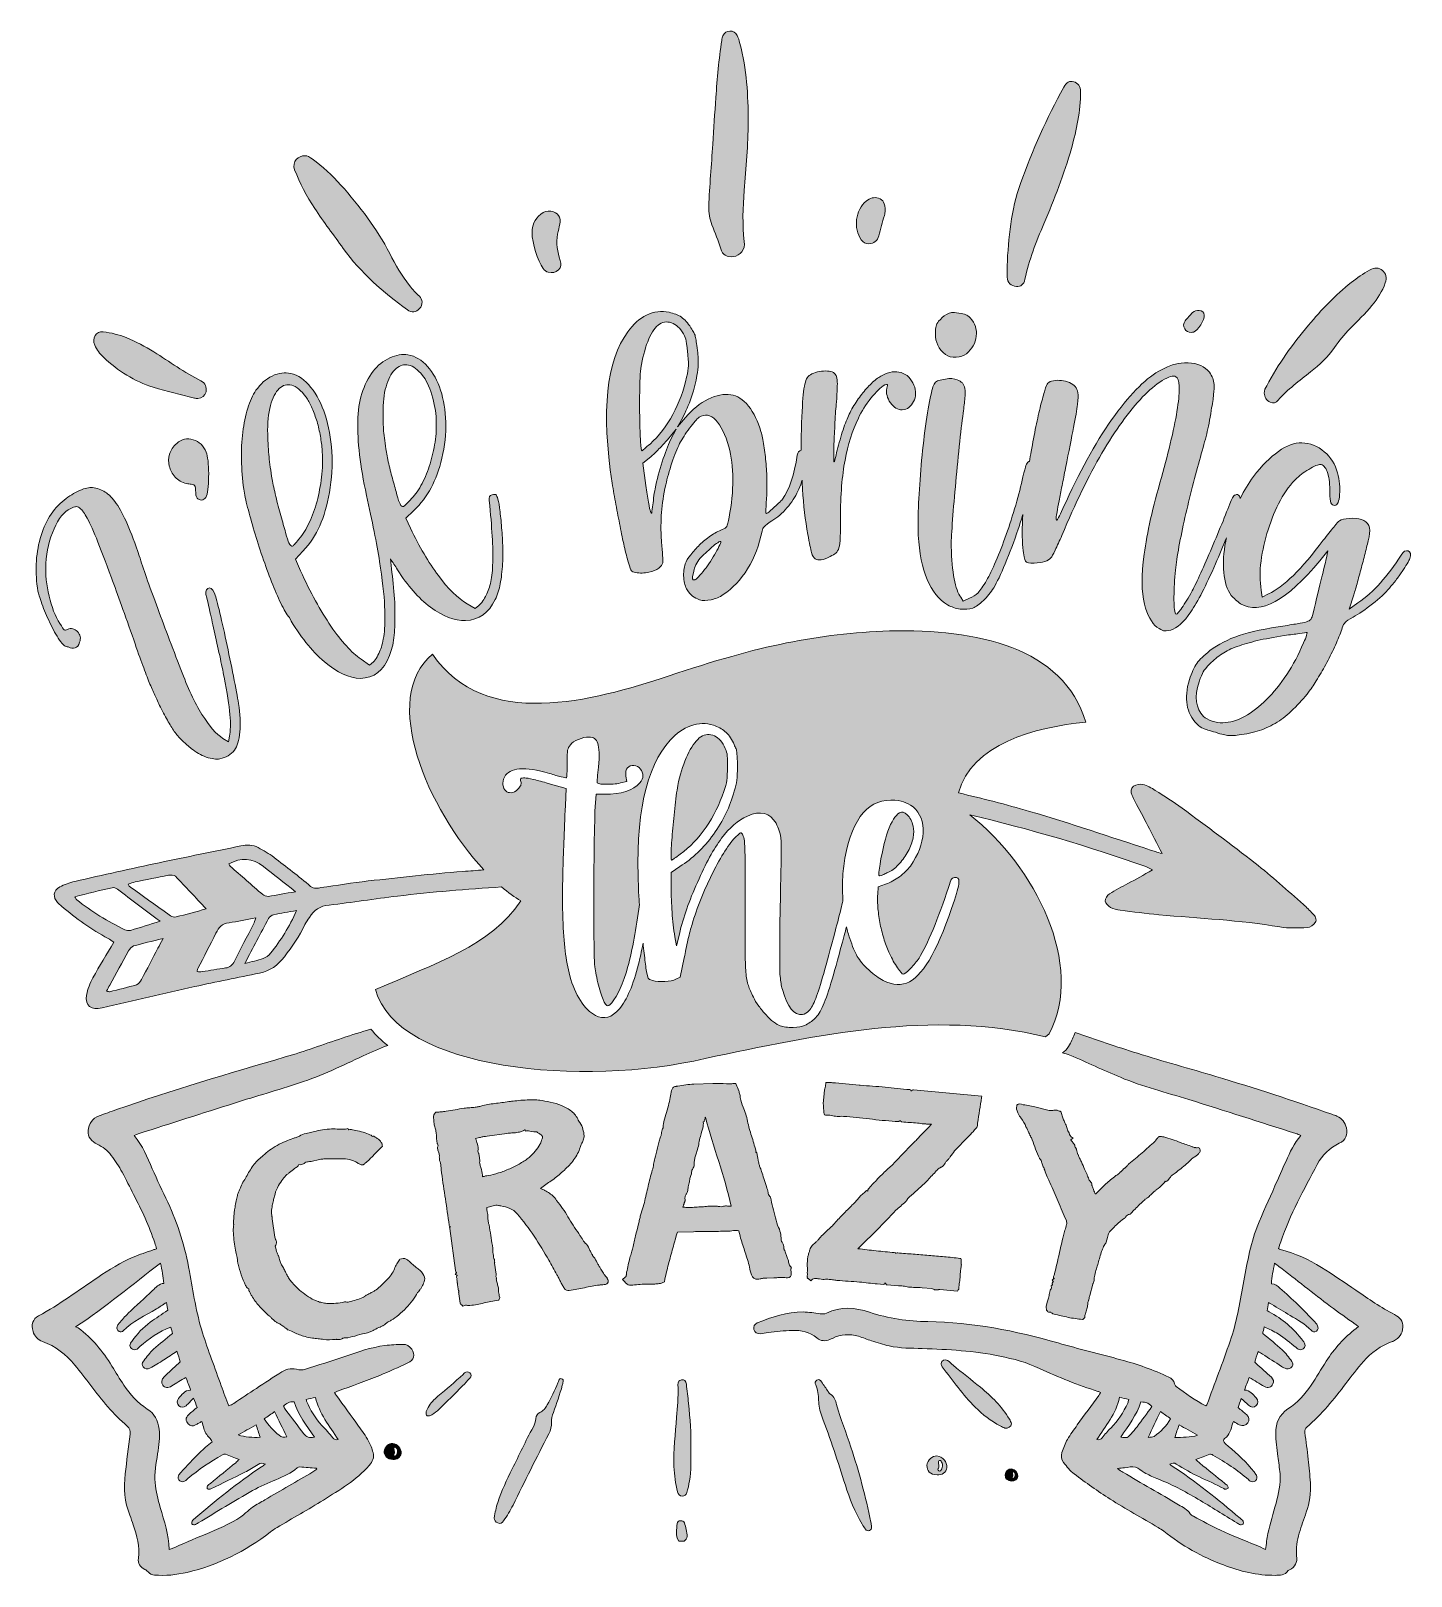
# Model space of a CAD drawing. Header units: inches. Extents: x 97 to 983, y -1036 to -44.
import ezdxf

# ---------------------------------------------------------------- set-up
doc = ezdxf.new("R2010")
doc.units = ezdxf.units.IN
doc.header["$MEASUREMENT"] = 0
doc.layers.add('Layer 1', color=7, linetype='Continuous')

# ---------------------------------------------------------------- blocks, each defined once
blk = doc.blocks.new('block 2')
at = {"layer": 'Layer 1', "true_color": 0xffffff}
h = blk.add_hatch(color=7, dxfattribs=at)
h.dxf.hatch_style = 2
edge = h.paths.add_edge_path()
edge.add_spline(control_points=[(539.62, -184.22), (540.7, -188.03), (543.72, -189.68), (547.65, -189.19), (552.37, -188.61), (555.38, -184.59), (554.75, -179.48), (553.41, -168.59), (553.82, -157.71), (554.67, -146.83), (555.82, -132.12), (557.17, -117.42), (557.22, -102.65), (557.28, -85.67), (556.29, -68.8), (551.86, -52.3), (551.4, -50.57), (550.93, -48.82), (550.19, -47.2), (549.33, -45.29), (547.68, -44.32), (545.54, -44.39), (543.41, -44.45), (541.94, -45.55), (540.98, -47.41), (540.5, -48.35), (540.41, -49.37), (540.26, -50.38), (538.42, -62.57), (537.33, -74.83), (536.48, -87.12), (535.79, -97.1), (535.1, -107.08), (534.48, -117.07), (533.66, -130.39), (532.38, -143.67), (531.97, -157.02), (531.85, -161.08), (532.6, -164.91), (533.97, -168.69), (535.85, -173.86), (538.11, -178.89), (539.62, -184.22)], knot_values=[0, 0, 0, 0, 1, 1, 1, 2, 2, 2, 3, 3, 3, 4, 4, 4, 5, 5, 5, 6, 6, 6, 7, 7, 7, 8, 8, 8, 9, 9, 9, 10, 10, 10, 11, 11, 11, 12, 12, 12, 13, 13, 13, 14, 14, 14, 14], degree=3, periodic=1)
h = blk.add_hatch(color=7, dxfattribs=at)
h.dxf.hatch_style = 2
edge = h.paths.add_edge_path()
edge.add_spline(control_points=[(729.37, -208.37), (732.32, -208.57), (734.19, -207.14), (734.91, -203.7), (737.5, -191.32), (742.1, -179.64), (747.06, -168.09), (753.84, -152.28), (760, -136.26), (764.73, -119.72), (768.12, -107.84), (770.52, -95.79), (770.62, -83.38), (770.64, -79.98), (769.02, -77.73), (766.22, -76.94), (763.54, -76.2), (761.67, -77.17), (759.82, -80.5), (748.85, -100.29), (739.76, -120.94), (732.1, -142.19), (725.96, -159.26), (724.32, -177.17), (723.41, -195.16), (723.41, -197.6), (723.31, -200.04), (723.43, -202.47), (723.58, -205.77), (726.06, -208.15), (729.37, -208.37)], knot_values=[0, 0, 0, 0, 1, 1, 1, 2, 2, 2, 3, 3, 3, 4, 4, 4, 5, 5, 5, 6, 6, 6, 7, 7, 7, 8, 8, 8, 9, 9, 9, 10, 10, 10, 10], degree=3, periodic=1)
h = blk.add_hatch(color=7, dxfattribs=at)
h.dxf.hatch_style = 2
edge = h.paths.add_edge_path()
edge.add_spline(control_points=[(279, -158.25), (284.76, -167.05), (291.18, -175.37), (297.29, -183.92), (308.53, -199.67), (323.05, -212.01), (338.45, -223.42), (341.21, -225.46), (344.14, -224.98), (346.34, -222.52), (348.59, -220.01), (348.31, -216.46), (346.15, -214.6), (343.82, -212.59), (341.85, -210.22), (339.93, -207.8), (334.9, -201.44), (330.86, -194.44), (327.16, -187.27), (318.79, -171.09), (307.84, -156.77), (295.81, -143.23), (290.26, -136.99), (284.15, -131.33), (277.35, -126.45), (275.87, -125.4), (274.41, -124.36), (272.55, -124.49), (268.71, -124.32), (264.09, -128.18), (266.1, -133.41), (269.48, -142.2), (273.87, -150.4), (279, -158.25)], knot_values=[0, 0, 0, 0, 1, 1, 1, 2, 2, 2, 3, 3, 3, 4, 4, 4, 5, 5, 5, 6, 6, 6, 7, 7, 7, 8, 8, 8, 9, 9, 9, 10, 10, 10, 11, 11, 11, 11], degree=3, periodic=1)
h = blk.add_hatch(color=7, dxfattribs=at)
h.dxf.hatch_style = 2
edge = h.paths.add_edge_path()
edge.add_spline(control_points=[(634.7, -180.89), (637.91, -180.82), (640.31, -179.1), (641.12, -175.84), (642.2, -171.49), (643.14, -167.11), (644.69, -162.88), (645.12, -161.71), (645.05, -160.36), (645.1, -159.93), (645.19, -155.01), (643.9, -152.65), (640.89, -151.71), (637.96, -150.79), (635.37, -151.59), (633.02, -153.53), (626.09, -159.27), (624.57, -171.07), (629.81, -178.4), (631.04, -180.12), (632.61, -180.94), (634.7, -180.89)], knot_values=[0, 0, 0, 0, 1, 1, 1, 2, 2, 2, 3, 3, 3, 4, 4, 4, 5, 5, 5, 6, 6, 6, 7, 7, 7, 7], degree=3, periodic=1)
h = blk.add_hatch(color=7, dxfattribs=at)
h.dxf.hatch_style = 2
edge = h.paths.add_edge_path()
edge.add_spline(control_points=[(428.95, -199.25), (431.35, -199.8), (433.56, -199.44), (435.4, -197.73), (437.22, -196.04), (437.3, -194.02), (436.57, -191.73), (434.8, -186.19), (433.81, -180.52), (434.85, -174.7), (435.23, -172.56), (435.93, -170.49), (436.38, -168.36), (437.3, -163.96), (435.04, -160.72), (430.65, -160.06), (428.22, -159.7), (426.08, -160.46), (424.19, -161.92), (420, -165.17), (418.35, -169.56), (418.47, -173.64), (418.54, -180.75), (422.12, -191.77), (425.63, -196.82), (426.47, -198.03), (427.51, -198.91), (428.95, -199.25)], knot_values=[0, 0, 0, 0, 1, 1, 1, 2, 2, 2, 3, 3, 3, 4, 4, 4, 5, 5, 5, 6, 6, 6, 7, 7, 7, 8, 8, 8, 9, 9, 9, 9], degree=3, periodic=1)
h = blk.add_hatch(color=7, dxfattribs=at)
h.dxf.hatch_style = 2
edge = h.paths.add_edge_path()
edge.add_spline(control_points=[(892.22, -282.64), (894.28, -283.61), (896.01, -282.88), (897.4, -281.31), (903.56, -274.34), (911.04, -268.88), (918.26, -263.13), (924, -258.56), (929.45, -253.69), (933.59, -247.55), (936.54, -243.17), (939.97, -239.2), (943.62, -235.4), (948.33, -230.49), (953.34, -225.87), (957.66, -220.6), (961.26, -216.2), (964.34, -211.5), (966.17, -206.07), (967.3, -202.72), (966.66, -199.97), (964.38, -198.03), (962.11, -196.11), (959.4, -196), (956.16, -197.83), (952.02, -200.18), (948.12, -202.88), (944.38, -205.82), (934.13, -213.86), (925.26, -223.29), (916.91, -233.23), (906.73, -245.34), (897.49, -258.11), (890.07, -272.12), (889.29, -273.59), (888.38, -275.02), (888.44, -276.82), (888.75, -279.37), (889.77, -281.48), (892.22, -282.64)], knot_values=[0, 0, 0, 0, 1, 1, 1, 2, 2, 2, 3, 3, 3, 4, 4, 4, 5, 5, 5, 6, 6, 6, 7, 7, 7, 8, 8, 8, 9, 9, 9, 10, 10, 10, 11, 11, 11, 12, 12, 12, 13, 13, 13, 13], degree=3, periodic=1)
h = blk.add_hatch(color=7, dxfattribs=at)
h.dxf.hatch_style = 2
edge = h.paths.add_edge_path()
edge.add_spline(control_points=[(472.31, -348.32), (473.21, -353.01), (474.09, -357.65), (474.98, -362.25), (475.86, -366.84), (476.76, -371.14), (477.68, -375.14), (478.6, -379.15), (479.52, -382.67), (480.43, -385.69), (481.32, -388.53), (481.94, -390.22), (482.29, -390.77), (482.65, -391.32), (483.52, -391.71), (484.91, -391.95), (487.7, -392.43), (490.53, -392.37), (493.39, -391.77), (496.26, -391.17), (498.41, -390.31), (499.85, -389.17), (501.29, -388.04), (502.14, -386.88), (502.41, -385.67), (502.56, -385.27), (502.53, -383.66), (502.33, -380.85), (502.12, -378.04), (501.85, -374.99), (501.49, -371.7), (501.15, -364.9), (501.18, -358.8), (501.57, -353.38), (501.97, -347.96), (502.89, -342.05), (504.36, -335.64), (505.27, -331.44), (506.58, -326.76), (508.27, -321.59), (509.96, -316.43), (511.61, -312.29), (513.24, -309.19), (514.85, -306.08), (516.99, -302.78), (519.64, -299.27), (522.29, -295.76), (524.34, -293.44), (525.78, -292.31), (529.43, -289.96), (532.97, -290.56), (536.38, -294.1), (539.79, -297.64), (542.6, -303.39), (544.83, -311.36), (546.46, -317.44), (547.3, -324.38), (547.36, -332.19), (547.42, -340), (546.63, -348.09), (544.99, -356.48), (544.35, -359.67), (543.83, -361.63), (543.43, -362.36), (543.01, -363.09), (542.06, -363.73), (540.55, -364.28), (538.13, -365.32), (535.64, -366.71), (533.09, -368.45), (530.54, -370.19), (528.21, -372.11), (526.09, -374.19), (523.96, -376.28), (522.04, -378.39), (520.32, -380.52), (518.59, -382.67), (517.44, -384.64), (516.85, -386.47), (515.94, -388.91), (515.62, -391.83), (515.89, -395.21), (516.15, -398.61), (516.88, -401.22), (518.05, -403.04), (519.22, -404.87), (520.39, -406.21), (521.56, -407.06), (522.72, -407.92), (524.23, -408.73), (526.07, -409.51), (528.09, -410.07), (530.53, -410.05), (533.39, -409.45), (536.26, -408.85), (538.87, -407.74), (541.24, -406.12), (547.26, -402.15), (552.48, -396.61), (556.89, -389.49), (561.3, -382.37), (564.39, -374.32), (566.17, -365.34), (566.43, -364.14), (566.91, -363.16), (567.61, -362.4), (568.31, -361.64), (569.93, -360.44), (572.5, -358.79), (575.98, -356.66), (579.19, -353.88), (582.15, -350.43), (585.1, -346.99), (587.45, -343.41), (589.2, -339.71), (590, -338.06), (590.76, -336.07), (591.49, -333.75), (591.6, -333.38), (591.7, -333.02), (591.81, -332.66), (591.9, -334.63), (592, -336.6), (592.12, -338.49), (592.77, -348.68), (593.9, -358.34), (595.51, -367.46), (596.52, -373.09), (597.32, -376.97), (597.92, -379.1), (598.52, -381.24), (599.3, -382.59), (600.28, -383.17), (602.03, -384.52), (605.24, -384.01), (609.88, -381.65), (611.43, -380.86), (612.64, -380.13), (613.51, -379.44), (614.38, -378.75), (615.05, -377.63), (615.53, -376.07), (616, -374.52), (616.28, -372.28), (616.36, -369.36), (616.44, -366.45), (616.46, -362.37), (616.43, -357.12), (616.52, -342.17), (617.51, -329.72), (619.39, -319.8), (621.26, -309.88), (624.12, -300.93), (627.95, -292.94), (630.06, -288.46), (632.75, -284.16), (636.03, -280.06), (639.3, -275.96), (642.29, -273.13), (645, -271.55), (645.97, -271.16), (646.5, -271.06), (646.61, -271.25), (646.7, -271.45), (646.56, -272.23), (646.18, -273.58), (645.62, -276.89), (646.42, -280.04), (648.58, -283.04), (650.73, -286.04), (653.27, -287.53), (656.18, -287.51), (657.74, -287.5), (659.14, -287.01), (660.4, -286.02), (661.66, -285.04), (662.67, -283.78), (663.43, -282.21), (664.2, -280.66), (664.62, -278.95), (664.71, -277.11), (664.8, -275.26), (664.44, -273.47), (663.66, -271.72), (661.88, -267.46), (659.14, -264.76), (655.44, -263.62), (651.74, -262.47), (647.67, -263.08), (643.22, -265.45), (641.28, -266.43), (639.25, -267.9), (637.13, -269.86), (635, -271.81), (632.93, -274.06), (630.9, -276.6), (628.88, -279.14), (626.96, -281.87), (625.13, -284.8), (623.3, -287.72), (621.82, -290.65), (620.67, -293.57), (619.33, -296.69), (617.99, -300.53), (616.67, -305.1), (615.34, -309.68), (614.2, -314.01), (613.26, -318.1), (612.69, -320.63), (612.35, -321.5), (612.25, -320.72), (612.15, -319.95), (612.17, -316.16), (612.32, -309.36), (612.49, -305.47), (612.7, -300.91), (612.96, -295.66), (613.22, -290.41), (613.53, -286.04), (613.9, -282.54), (614.43, -275.54), (614.59, -270.88), (614.39, -268.55), (614.18, -266.22), (613.39, -264.57), (612.02, -263.61), (611.05, -263.03), (609.73, -262.71), (608.08, -262.62), (606.43, -262.53), (604.73, -262.64), (602.99, -262.94), (601.24, -263.24), (599.64, -263.74), (598.19, -264.43), (596.73, -265.12), (595.72, -265.95), (595.14, -266.93), (593.99, -268.68), (593.14, -272.33), (592.59, -277.87), (592.05, -283.41), (591.62, -292.21), (591.31, -304.25), (591.28, -307.39), (591.28, -310.46), (591.3, -313.45), (589.8, -313.75), (588.93, -314.78), (588.77, -316.6), (586.81, -329.32), (583.63, -338.74), (579.21, -344.88), (578.69, -345.53), (577.85, -346.4), (576.71, -347.5), (575.55, -348.6), (574.44, -349.65), (573.38, -350.64), (572.31, -351.63), (571.33, -352.47), (570.43, -353.16), (569.52, -353.84), (568.96, -354.1), (568.75, -353.92), (568.53, -353.75), (568.49, -352.83), (568.6, -351.15), (568.71, -349.48), (568.83, -347.47), (568.97, -345.11), (569.22, -341.96), (569.32, -338.38), (569.29, -334.37), (569.24, -330.38), (569.05, -326.34), (568.72, -322.27), (568.38, -318.21), (567.9, -314.3), (567.31, -310.55), (566.71, -306.81), (566.09, -303.8), (565.46, -301.52), (563.57, -294.89), (560.88, -289.41), (557.39, -285.1), (553.9, -280.78), (550.17, -278.35), (546.2, -277.8), (541.63, -277.12), (536.75, -278.08), (531.57, -280.69), (526.37, -283.3), (521.52, -287.19), (516.99, -292.37), (516.99, -292.37), (511.79, -298.5), (511.79, -298.5), (511.79, -298.5), (515, -292.88), (515, -292.88), (517.11, -288.94), (519.07, -284.38), (520.86, -279.21), (522.64, -274.03), (523.81, -269.46), (524.36, -265.49), (524.86, -262.9), (525.15, -260.53), (525.21, -258.37), (525.27, -256.21), (525.1, -253.21), (524.68, -249.34), (524.43, -247.02), (524.18, -245.19), (523.94, -243.85), (523.7, -242.51), (523.48, -241.36), (523.28, -240.4), (523.07, -239.45), (522.74, -238.61), (522.28, -237.88), (521.8, -237.15), (521.21, -236.13), (520.48, -234.84), (518.58, -231.73), (516.53, -229.46), (514.33, -228.03), (512.12, -226.61), (509.52, -225.57), (506.52, -224.92), (501.52, -223.89), (496.7, -224.5), (492.06, -226.76), (487.42, -229.02), (483.41, -232.58), (480.02, -237.44), (466.18, -255.92), (462.83, -288.33), (469.96, -334.65), (470.63, -339.07), (471.41, -343.63), (472.31, -348.32)], knot_values=[0, 0, 0, 0, 1, 1, 1, 2, 2, 2, 3, 3, 3, 4, 4, 4, 5, 5, 5, 6, 6, 6, 7, 7, 7, 8, 8, 8, 9, 9, 9, 10, 10, 10, 11, 11, 11, 12, 12, 12, 13, 13, 13, 14, 14, 14, 15, 15, 15, 16, 16, 16, 17, 17, 17, 18, 18, 18, 19, 19, 19, 20, 20, 20, 21, 21, 21, 22, 22, 22, 23, 23, 23, 24, 24, 24, 25, 25, 25, 26, 26, 26, 27, 27, 27, 28, 28, 28, 29, 29, 29, 30, 30, 30, 31, 31, 31, 32, 32, 32, 33, 33, 33, 34, 34, 34, 35, 35, 35, 36, 36, 36, 37, 37, 37, 38, 38, 38, 39, 39, 39, 40, 40, 40, 41, 41, 41, 42, 42, 42, 43, 43, 43, 44, 44, 44, 45, 45, 45, 46, 46, 46, 47, 47, 47, 48, 48, 48, 49, 49, 49, 50, 50, 50, 51, 51, 51, 52, 52, 52, 53, 53, 53, 54, 54, 54, 55, 55, 55, 56, 56, 56, 57, 57, 57, 58, 58, 58, 59, 59, 59, 60, 60, 60, 61, 61, 61, 62, 62, 62, 63, 63, 63, 64, 64, 64, 65, 65, 65, 66, 66, 66, 67, 67, 67, 68, 68, 68, 69, 69, 69, 70, 70, 70, 71, 71, 71, 72, 72, 72, 73, 73, 73, 74, 74, 74, 75, 75, 75, 76, 76, 76, 77, 77, 77, 78, 78, 78, 79, 79, 79, 80, 80, 80, 81, 81, 81, 82, 82, 82, 83, 83, 83, 84, 84, 84, 85, 85, 85, 86, 86, 86, 87, 87, 87, 88, 88, 88, 89, 89, 89, 90, 90, 90, 91, 91, 91, 92, 92, 92, 93, 93, 93, 94, 94, 94, 95, 95, 95, 96, 96, 96, 97, 97, 97, 98, 98, 98, 99, 99, 99, 100, 100, 100, 101, 101, 101, 102, 102, 102, 103, 103, 103, 104, 104, 104, 105, 105, 105, 106, 106, 106, 107, 107, 107, 108, 108, 108, 109, 109, 109, 110, 110, 110, 111, 111, 111, 112, 112, 112, 113, 113, 113, 114, 114, 114, 114], degree=3, periodic=1)
edge = h.paths.add_edge_path()
edge.add_spline(control_points=[(538.99, -374.27), (538.35, -375.61), (537.5, -377.21), (536.43, -379.08), (535.36, -380.96), (534.2, -382.89), (532.95, -384.88), (531.7, -386.88), (530.47, -388.62), (529.26, -390.11), (527.88, -391.83), (526.58, -393.33), (525.35, -394.64), (524.13, -395.94), (523.32, -396.61), (522.93, -396.66), (521.96, -396.76), (521.46, -396.57), (521.41, -396.09), (521.35, -395.61), (521.66, -393.96), (522.34, -391.15), (522.82, -388.37), (524.18, -385.58), (526.43, -382.8), (527.31, -381.93), (528.46, -380.82), (529.88, -379.5), (531.3, -378.17), (532.68, -376.9), (534.01, -375.68), (535.35, -374.47), (536.56, -373.5), (537.66, -372.8), (538.76, -372.09), (539.41, -371.83), (539.63, -372), (539.84, -372.18), (539.63, -372.93), (538.99, -374.27)], knot_values=[0, 0, 0, 0, 1, 1, 1, 2, 2, 2, 3, 3, 3, 4, 4, 4, 5, 5, 5, 6, 6, 6, 7, 7, 7, 8, 8, 8, 9, 9, 9, 10, 10, 10, 11, 11, 11, 12, 12, 12, 13, 13, 13, 13], degree=3, periodic=1)
edge = h.paths.add_edge_path()
edge.add_spline(control_points=[(507.47, -306.88), (505.75, -310.58), (503.93, -315.27), (502.03, -320.94), (500.14, -326.62), (498.63, -332.35), (497.52, -338.13), (497.13, -339.93), (496.81, -341.92), (496.56, -344.1), (496.31, -346.28), (496.08, -348.16), (495.87, -349.74), (495.55, -352.12), (495.35, -353.46), (495.29, -353.76), (495.22, -354.06), (494.95, -353.75), (494.46, -352.82), (494.19, -352.08), (493.78, -350.07), (493.23, -346.8), (492.69, -343.54), (492.11, -339.99), (491.51, -336.14), (491.51, -336.14), (489.67, -321.69), (489.67, -321.69), (489.67, -321.69), (494.73, -317.63), (494.73, -317.63), (496.15, -316.5), (497.9, -314.84), (499.98, -312.66), (502.07, -310.49), (503.88, -308.54), (505.44, -306.8), (505.44, -306.8), (511.08, -300.04), (511.08, -300.04), (511.08, -300.04), (507.47, -306.88), (507.47, -306.88)], knot_values=[0, 0, 0, 0, 1, 1, 1, 2, 2, 2, 3, 3, 3, 4, 4, 4, 5, 5, 5, 6, 6, 6, 7, 7, 7, 8, 8, 8, 9, 9, 9, 10, 10, 10, 11, 11, 11, 12, 12, 12, 13, 13, 13, 14, 14, 14, 14], degree=3, periodic=1)
edge = h.paths.add_edge_path()
edge.add_spline(control_points=[(487.59, -276.48), (487.66, -270.81), (487.83, -266.39), (488.07, -263.24), (488.93, -256.7), (490.26, -250.84), (492.04, -245.67), (493.83, -240.49), (495.95, -236.6), (498.41, -233.99), (500.88, -231.58), (503.67, -230.69), (506.77, -231.34), (509.87, -231.98), (512.58, -234.04), (514.91, -237.49), (516.08, -239.32), (516.83, -240.91), (517.17, -242.23), (517.51, -243.57), (517.9, -246.26), (518.34, -250.32), (518.75, -254.18), (518.92, -257.14), (518.85, -259.2), (518.78, -261.26), (518.4, -263.69), (517.73, -266.5), (515.9, -274.9), (512.94, -282.89), (508.88, -290.46), (504.81, -298.03), (499.92, -304.37), (494.22, -309.47), (492.77, -310.61), (491.61, -311.61), (490.73, -312.49), (489.84, -313.36), (489.31, -313.81), (489.11, -313.83), (488.73, -313.87), (488.41, -311.86), (488.17, -307.78), (487.93, -303.7), (487.75, -298.88), (487.64, -293.33), (487.53, -287.77), (487.52, -282.16), (487.59, -276.48)], knot_values=[0, 0, 0, 0, 1, 1, 1, 2, 2, 2, 3, 3, 3, 4, 4, 4, 5, 5, 5, 6, 6, 6, 7, 7, 7, 8, 8, 8, 9, 9, 9, 10, 10, 10, 11, 11, 11, 12, 12, 12, 13, 13, 13, 14, 14, 14, 15, 15, 15, 16, 16, 16, 16], degree=3, periodic=1)
h = blk.add_hatch(color=7, dxfattribs=at)
h.dxf.hatch_style = 2
edge = h.paths.add_edge_path()
edge.add_spline(control_points=[(683.86, -252), (685.71, -253.3), (688.01, -253.89), (690.74, -253.79), (693.48, -253.69), (695.67, -252.92), (697.33, -251.48), (701.05, -248.43), (703.16, -244.68), (703.66, -240.23), (704.17, -235.79), (702.88, -231.9), (699.8, -228.57), (698.71, -227.52), (697.73, -226.82), (696.88, -226.47), (696.03, -226.12), (694.54, -225.77), (692.43, -225.43), (690.31, -225.09), (688.75, -224.98), (687.77, -225.11), (686.79, -225.23), (685.69, -225.65), (684.48, -226.34), (682.64, -227.57), (680.98, -229.01), (679.5, -230.66), (678.64, -231.77), (678.08, -232.81), (677.82, -233.76), (677.56, -234.72), (677.45, -236.36), (677.48, -238.7), (677.29, -244.14), (679.42, -248.58), (683.86, -252)], knot_values=[0, 0, 0, 0, 1, 1, 1, 2, 2, 2, 3, 3, 3, 4, 4, 4, 5, 5, 5, 6, 6, 6, 7, 7, 7, 8, 8, 8, 9, 9, 9, 10, 10, 10, 11, 11, 11, 12, 12, 12, 12], degree=3, periodic=1)
h = blk.add_hatch(color=7, dxfattribs=at)
h.dxf.hatch_style = 2
edge = h.paths.add_edge_path()
edge.add_spline(control_points=[(841.86, -237.81), (842.06, -237.78), (842.58, -237.77), (843.06, -237.62), (845.87, -236.76), (850.32, -229.78), (849.95, -226.85), (849.71, -224.89), (848.71, -223.91), (846.75, -223.71), (845.14, -223.55), (843.66, -223.92), (842.53, -225.08), (840.85, -226.81), (839.19, -228.58), (837.7, -230.48), (836.49, -232), (836.49, -233.79), (837.44, -235.51), (838.33, -237.1), (839.76, -237.8), (841.86, -237.81)], knot_values=[0, 0, 0, 0, 1, 1, 1, 2, 2, 2, 3, 3, 3, 4, 4, 4, 5, 5, 5, 6, 6, 6, 7, 7, 7, 7], degree=3, periodic=1)
h = blk.add_hatch(color=7, dxfattribs=at)
h.dxf.hatch_style = 2
edge = h.paths.add_edge_path()
edge.add_spline(control_points=[(143.37, -253.81), (152.68, -262.48), (163.2, -269.27), (175.39, -273.03), (184.07, -275.71), (192.96, -277.69), (201.76, -279.96), (202.5, -280.15), (203.28, -280.23), (204.05, -280.21), (206.73, -280.18), (208.65, -278.56), (209.21, -275.95), (209.84, -273), (208.78, -270.31), (205.88, -268.86), (195.3, -263.56), (185.75, -256.6), (175.74, -250.4), (170.06, -246.88), (164.26, -243.62), (158.03, -241.19), (153.35, -239.37), (148.56, -238.03), (143.15, -237.52), (138.76, -236.74), (135.73, -241.75), (137.8, -246.03), (139.2, -248.95), (141.01, -251.61), (143.37, -253.81)], knot_values=[0, 0, 0, 0, 1, 1, 1, 2, 2, 2, 3, 3, 3, 4, 4, 4, 5, 5, 5, 6, 6, 6, 7, 7, 7, 8, 8, 8, 9, 9, 9, 10, 10, 10, 10], degree=3, periodic=1)
h = blk.add_hatch(color=7, dxfattribs=at)
h.dxf.hatch_style = 2
edge = h.paths.add_edge_path()
edge.add_spline(control_points=[(233.49, -338.44), (233.86, -341.58), (234.67, -345.5), (235.92, -350.19), (237.17, -354.89), (238.58, -359.95), (240.15, -365.36), (241.73, -370.77), (243.49, -376.27), (245.42, -381.88), (247.36, -387.48), (249.32, -392.82), (251.3, -397.9), (253.29, -402.98), (255.25, -407.56), (257.23, -411.62), (259.2, -415.69), (261.02, -418.79), (262.7, -420.91), (269.39, -432.67), (276.89, -442.09), (285.18, -449.18), (293.48, -456.27), (301.19, -459.83), (308.32, -459.86), (317.04, -459.8), (323.27, -454.93), (326.97, -445.24), (328.4, -441.95), (329.35, -438.15), (329.85, -433.82), (330.34, -429.5), (330.55, -424.61), (330.48, -419.13), (330.59, -414.22), (330.3, -408.36), (329.62, -401.56), (328.93, -394.75), (328.25, -388.61), (327.57, -383.13), (328.34, -384.31), (329.1, -385.45), (329.84, -386.54), (330.59, -387.63), (331.37, -388.86), (332.21, -390.23), (338.38, -400.32), (345.43, -408.3), (353.35, -414.19), (361.28, -420.07), (368.77, -422.94), (375.84, -422.78), (384.46, -422.35), (390.79, -417.84), (394.84, -409.27), (396.32, -406.17), (397.41, -402.78), (398.1, -399.11), (398.8, -395.43), (399.29, -391.11), (399.58, -386.14), (399.77, -382.83), (399.8, -378.96), (399.64, -374.53), (399.49, -370.11), (399.23, -365.81), (398.86, -361.65), (398.49, -357.5), (398.09, -353.76), (397.67, -350.43), (397.25, -347.1), (396.77, -344.91), (396.24, -343.86), (395.9, -342.74), (395.54, -342.09), (395.18, -341.9), (394.82, -341.71), (394.08, -341.78), (392.96, -342.13), (392.03, -342.42), (391.48, -342.74), (391.28, -343.1), (391.09, -343.47), (391.01, -344.36), (391.04, -345.77), (391.9, -354.46), (392.52, -362.04), (392.91, -368.53), (393.29, -375.03), (393.41, -380.68), (393.28, -385.5), (393.14, -390.32), (392.73, -394.42), (392.05, -397.78), (391.36, -401.15), (390.38, -404.04), (389.1, -406.47), (388.46, -407.69), (387.73, -408.93), (386.9, -410.2), (386.07, -411.48), (385.25, -412.44), (384.44, -413.1), (384.44, -413.1), (382, -415.08), (382, -415.08), (382, -415.08), (376.81, -412.11), (376.81, -412.11), (370.81, -408.48), (364.65, -402.4), (358.35, -393.88), (352.05, -385.36), (346.07, -375.26), (340.43, -363.58), (340.43, -363.58), (337.52, -357.16), (337.52, -357.16), (337.52, -357.16), (342.42, -352.29), (342.42, -352.29), (347.13, -347.78), (350.89, -342.86), (353.7, -337.51), (356.52, -332.16), (358.84, -325.85), (360.66, -318.58), (362.48, -310.69), (363.29, -302.96), (363.09, -295.4), (362.88, -287.84), (361.78, -281.01), (359.79, -274.91), (357.8, -268.82), (355.01, -263.74), (351.41, -259.67), (347.81, -255.59), (343.62, -253.08), (338.85, -252.12), (335.23, -251.61), (331.33, -252.31), (327.15, -254.21), (322.95, -256.12), (319.41, -258.95), (316.5, -262.7), (310.17, -271.17), (306.87, -281.85), (306.6, -294.75), (306.32, -307.64), (308.19, -323.54), (312.22, -342.43), (315.97, -359.16), (318.77, -373.29), (320.62, -384.82), (322.46, -396.35), (323.54, -405.93), (323.87, -413.56), (324.2, -421.19), (324.07, -427.17), (323.49, -431.52), (322.9, -435.87), (322.09, -439.33), (321.06, -441.88), (320.41, -443.1), (319.73, -444.48), (318.98, -446.03), (318.24, -447.59), (317.47, -448.69), (316.65, -449.35), (316.65, -449.35), (314.22, -451.32), (314.22, -451.32), (314.22, -451.32), (308.77, -447.52), (308.77, -447.52), (302.59, -443.33), (296.14, -436.28), (289.4, -426.37), (282.67, -416.45), (276.16, -404.64), (269.89, -390.92), (269.89, -390.92), (266.63, -383.39), (266.63, -383.39), (266.63, -383.39), (271.45, -378.24), (271.45, -378.24), (276.04, -373.36), (279.64, -367.92), (282.26, -361.92), (284.87, -355.93), (286.94, -348.83), (288.47, -340.63), (290.01, -331.81), (290.51, -323.07), (289.96, -314.39), (289.4, -305.72), (287.99, -297.87), (285.71, -290.84), (283.43, -283.82), (280.38, -277.9), (276.55, -273.09), (272.72, -268.28), (268.39, -265.3), (263.56, -264.15), (259.83, -263.27), (255.89, -263.83), (251.73, -265.83), (247.57, -267.83), (244.09, -270.89), (241.3, -275.01), (239.21, -278.1), (237.45, -281.95), (236.03, -286.55), (234.61, -291.16), (233.55, -296.27), (232.85, -301.88), (232.14, -307.49), (231.85, -313.43), (231.96, -319.69), (232.07, -325.96), (232.58, -332.21), (233.49, -338.44)], knot_values=[0, 0, 0, 0, 1, 1, 1, 2, 2, 2, 3, 3, 3, 4, 4, 4, 5, 5, 5, 6, 6, 6, 7, 7, 7, 8, 8, 8, 9, 9, 9, 10, 10, 10, 11, 11, 11, 12, 12, 12, 13, 13, 13, 14, 14, 14, 15, 15, 15, 16, 16, 16, 17, 17, 17, 18, 18, 18, 19, 19, 19, 20, 20, 20, 21, 21, 21, 22, 22, 22, 23, 23, 23, 24, 24, 24, 25, 25, 25, 26, 26, 26, 27, 27, 27, 28, 28, 28, 29, 29, 29, 30, 30, 30, 31, 31, 31, 32, 32, 32, 33, 33, 33, 34, 34, 34, 35, 35, 35, 36, 36, 36, 37, 37, 37, 38, 38, 38, 39, 39, 39, 40, 40, 40, 41, 41, 41, 42, 42, 42, 43, 43, 43, 44, 44, 44, 45, 45, 45, 46, 46, 46, 47, 47, 47, 48, 48, 48, 49, 49, 49, 50, 50, 50, 51, 51, 51, 52, 52, 52, 53, 53, 53, 54, 54, 54, 55, 55, 55, 56, 56, 56, 57, 57, 57, 58, 58, 58, 59, 59, 59, 60, 60, 60, 61, 61, 61, 62, 62, 62, 63, 63, 63, 64, 64, 64, 65, 65, 65, 66, 66, 66, 67, 67, 67, 68, 68, 68, 69, 69, 69, 70, 70, 70, 71, 71, 71, 72, 72, 72, 73, 73, 73, 74, 74, 74, 74], degree=3, periodic=1)
edge = h.paths.add_edge_path()
edge.add_spline(control_points=[(323.13, -299.85), (322.86, -296.37), (322.78, -292.17), (322.89, -287.26), (322.96, -280.94), (323.77, -275.5), (325.31, -270.95), (326.85, -266.41), (328.83, -263.1), (331.24, -261.03), (333.65, -258.96), (336.32, -258.24), (339.26, -258.85), (342.19, -259.47), (345.16, -261.65), (348.15, -265.4), (350.43, -268.16), (352.43, -272.31), (354.15, -277.88), (355.88, -283.45), (356.8, -288.76), (356.95, -293.8), (357.21, -298.59), (356.97, -303.4), (356.22, -308.2), (355.47, -313.01), (354.42, -317.66), (353.07, -322.15), (351.71, -326.64), (350, -330.83), (347.96, -334.71), (345.91, -338.6), (343.65, -341.84), (341.21, -344.43), (338.31, -347.57), (336.55, -349.28), (335.93, -349.57), (335.31, -349.87), (334.59, -349.33), (333.76, -347.96), (333.23, -346.9), (332.57, -344.97), (331.81, -342.15), (331.04, -339.34), (330.17, -336.21), (329.2, -332.74), (328.23, -329.28), (327.33, -325.75), (326.52, -322.13), (325.71, -318.52), (325.08, -315.36), (324.65, -312.64), (323.89, -307.59), (323.39, -303.33), (323.13, -299.85)], knot_values=[0, 0, 0, 0, 1, 1, 1, 2, 2, 2, 3, 3, 3, 4, 4, 4, 5, 5, 5, 6, 6, 6, 7, 7, 7, 8, 8, 8, 9, 9, 9, 10, 10, 10, 11, 11, 11, 12, 12, 12, 13, 13, 13, 14, 14, 14, 15, 15, 15, 16, 16, 16, 17, 17, 17, 18, 18, 18, 18], degree=3, periodic=1)
edge = h.paths.add_edge_path()
edge.add_spline(control_points=[(250.59, -284.79), (251.98, -279.78), (253.86, -276.15), (256.21, -273.9), (258.57, -271.64), (261.24, -270.92), (264.23, -271.72), (267.23, -272.52), (270.31, -275.07), (273.47, -279.38), (274.6, -281.07), (275.75, -283.15), (276.93, -285.63), (278.1, -288.12), (279.17, -290.89), (280.12, -293.95), (281.07, -297.01), (281.83, -300.13), (282.41, -303.31), (282.98, -306.48), (283.42, -309.55), (283.73, -312.51), (284.17, -317.86), (284.11, -323.27), (283.57, -328.72), (283.02, -334.19), (282.14, -339.39), (280.93, -344.34), (279.72, -349.29), (278.15, -353.94), (276.25, -358.29), (274.34, -362.65), (272.22, -366.31), (269.89, -369.26), (267.11, -372.77), (265.41, -374.67), (264.79, -374.96), (264.16, -375.26), (263.38, -374.53), (262.44, -372.79), (261.91, -371.74), (261.18, -369.57), (260.27, -366.29), (259.36, -363.02), (258.33, -359.37), (257.19, -355.35), (256.05, -351.33), (254.98, -347.24), (254, -343.07), (253.01, -338.9), (252.24, -335.28), (251.69, -332.19), (250.77, -326.58), (250.09, -321.76), (249.65, -317.72), (249.21, -313.69), (248.93, -308.85), (248.81, -303.19), (248.59, -295.93), (249.19, -289.8), (250.59, -284.79)], knot_values=[0, 0, 0, 0, 1, 1, 1, 2, 2, 2, 3, 3, 3, 4, 4, 4, 5, 5, 5, 6, 6, 6, 7, 7, 7, 8, 8, 8, 9, 9, 9, 10, 10, 10, 11, 11, 11, 12, 12, 12, 13, 13, 13, 14, 14, 14, 15, 15, 15, 16, 16, 16, 17, 17, 17, 18, 18, 18, 19, 19, 19, 20, 20, 20, 20], degree=3, periodic=1)
h = blk.add_hatch(color=7, dxfattribs=at)
h.dxf.hatch_style = 2
edge = h.paths.add_edge_path()
edge.add_spline(control_points=[(980.89, -378.11), (979.35, -377.5), (977.88, -378.39), (976.48, -380.79), (971.94, -387.68), (967.47, -393.62), (963.06, -398.6), (958.65, -403.59), (953.8, -407.87), (948.53, -411.44), (948.53, -411.44), (942.91, -415.41), (942.91, -415.41), (942.91, -415.41), (945.93, -406.29), (945.93, -406.29), (946.67, -404.07), (947.49, -401.27), (948.41, -397.9), (949.32, -394.51), (950.26, -391.04), (951.24, -387.47), (952.21, -383.91), (953.09, -380.47), (953.88, -377.15), (954.67, -373.83), (955.31, -371.13), (955.8, -369.03), (957.13, -363.13), (955.49, -359.42), (950.87, -357.89), (948.83, -357.21), (946.28, -356.98), (943.24, -357.2), (940.19, -357.42), (938.02, -357.93), (936.73, -358.73), (936.23, -358.98), (935.02, -360.31), (933.09, -362.74), (931.15, -365.17), (928.93, -368.02), (926.41, -371.28), (912.47, -389.79), (900.77, -401.26), (891.3, -405.7), (891.3, -405.7), (887.24, -407.73), (887.24, -407.73), (887.24, -407.73), (886.58, -403.22), (886.58, -403.22), (885.58, -397.57), (885.54, -391.36), (886.45, -384.6), (887.36, -377.84), (888.86, -371.13), (890.97, -364.46), (893.07, -357.79), (895.72, -351.5), (898.9, -345.6), (902.08, -339.69), (905.6, -334.92), (909.47, -331.29), (911.86, -329.01), (914.81, -326.92), (918.31, -325.01), (921.82, -323.1), (924.04, -322.3), (924.96, -322.61), (926.81, -323.22), (928.24, -325.12), (929.23, -328.32), (930.22, -331.51), (930.7, -335.66), (930.66, -340.76), (930.67, -343.83), (930.89, -345.95), (931.33, -347.12), (931.76, -348.29), (932.59, -348.87), (933.83, -348.87), (935.55, -348.62), (936.58, -346.3), (936.9, -341.9), (937.22, -337.51), (936.76, -332.86), (935.52, -327.94), (934.21, -322.6), (931.38, -318.08), (927.06, -314.4), (922.73, -310.72), (917.93, -308.82), (912.65, -308.71), (907.97, -308.59), (902.97, -310.42), (897.64, -314.18), (892.3, -317.93), (886.94, -323.32), (881.55, -330.33), (878.35, -334.69), (875.53, -339.37), (873.08, -344.33), (872.98, -343.78), (872.83, -343.28), (872.57, -342.85), (871.96, -341.85), (871.02, -341.63), (869.73, -342.19), (869.31, -342.31), (868.81, -342.91), (868.22, -343.98), (867.62, -345.06), (867, -346.33), (866.34, -347.79), (864.74, -352.24), (862.72, -357.35), (860.29, -363.12), (857.85, -368.9), (855.42, -374.63), (853, -380.31), (850.58, -385.99), (848.32, -391.11), (846.2, -395.66), (844.09, -400.21), (842.46, -403.47), (841.31, -405.43), (838.98, -409.55), (836.83, -412.96), (834.86, -415.66), (832.88, -418.36), (831.77, -419.29), (831.53, -418.46), (830.85, -416.75), (830.53, -413.14), (830.55, -407.61), (830.57, -402.09), (830.93, -396.33), (831.63, -390.33), (831.97, -386.25), (832.69, -381.25), (833.77, -375.32), (834.85, -369.4), (836.14, -363.16), (837.63, -356.62), (839.12, -350.08), (840.73, -343.41), (842.46, -336.62), (844.19, -329.83), (845.87, -323.62), (847.49, -317.99), (849.14, -312.17), (850.49, -307.18), (851.55, -303.03), (852.6, -298.88), (853.57, -293.82), (854.46, -287.86), (855.23, -283.66), (855.75, -280.25), (856.03, -277.63), (856.31, -275.02), (856.4, -272.91), (856.29, -271.31), (856.19, -269.71), (855.9, -268.33), (855.42, -267.15), (854.94, -265.98), (854.24, -264.72), (853.3, -263.36), (850.42, -259.68), (845.85, -257.66), (839.59, -257.31), (836.43, -257.32), (833.71, -257.62), (831.44, -258.19), (829.16, -258.76), (826.17, -259.99), (822.47, -261.88), (813.32, -266.54), (803.35, -276.27), (792.56, -291.09), (781.75, -305.9), (771.4, -324.25), (761.49, -346.14), (758.25, -353.06), (756.34, -357.01), (755.77, -357.99), (755.19, -358.97), (754.89, -358.47), (754.86, -356.49), (754.96, -355.91), (755.18, -354.72), (755.51, -352.9), (755.84, -351.09), (756.27, -348.75), (756.79, -345.88), (757.32, -343.01), (757.95, -339.77), (758.71, -336.16), (759.47, -332.55), (760.2, -328.83), (760.9, -325), (763.1, -313.96), (764.84, -305.24), (766.11, -298.85), (767.37, -292.47), (768.22, -287.54), (768.66, -284.06), (769.1, -280.59), (769.16, -278.08), (768.85, -276.54), (768.53, -275), (767.99, -273.67), (767.21, -272.54), (766.39, -271.6), (765.16, -270.79), (763.51, -270.09), (761.86, -269.39), (760.16, -268.94), (758.43, -268.72), (756.69, -268.5), (754.95, -268.53), (753.22, -268.81), (751.49, -269.08), (750.26, -269.65), (749.51, -270.5), (749.02, -271), (748.4, -272.52), (747.64, -275.05), (746.89, -277.57), (746, -280.82), (744.98, -284.78), (743.96, -288.74), (742.95, -293.25), (741.92, -298.29), (740.91, -303.34), (739.89, -308.63), (738.88, -314.18), (738.47, -316.41), (738.12, -318.55), (737.75, -320.7), (737.57, -320.75), (737.39, -320.78), (737.19, -320.85), (736.58, -321.2), (736.04, -321.99), (735.57, -323.22), (735.09, -324.46), (734.44, -326.9), (733.6, -330.54), (732.43, -336.1), (730.89, -342.13), (728.98, -348.62), (727.07, -355.11), (725.02, -361.44), (722.84, -367.61), (720.66, -373.79), (718.46, -379.48), (716.25, -384.68), (714.03, -389.89), (712.04, -393.98), (710.28, -396.97), (708.07, -400.72), (706.23, -403.36), (704.76, -404.91), (703.29, -406.47), (701.45, -407.65), (699.25, -408.47), (699.25, -408.47), (695.33, -410.25), (695.33, -410.25), (695.33, -410.25), (693.75, -407.8), (693.75, -407.8), (691.96, -405.53), (690.53, -401.59), (689.46, -395.96), (688.39, -390.34), (687.75, -383.43), (687.55, -375.23), (687.53, -372.7), (687.77, -367.85), (688.27, -360.68), (688.77, -353.51), (689.41, -345.62), (690.21, -337.01), (691, -328.4), (691.85, -319.74), (692.75, -311.04), (693.64, -302.34), (694.48, -295.2), (695.26, -289.6), (695.72, -285.74), (696.09, -282.55), (696.36, -280.04), (696.64, -277.53), (696.63, -275.48), (696.35, -273.9), (696.07, -272.33), (695.53, -271.12), (694.71, -270.28), (693.89, -269.45), (692.81, -268.79), (691.48, -268.3), (689.4, -267.38), (686.89, -267.21), (683.93, -267.78), (682.16, -268.05), (680.72, -268.34), (679.63, -268.65), (678.54, -268.96), (677.67, -269.53), (677.03, -270.36), (676.39, -271.2), (675.87, -272.38), (675.47, -273.91), (675.07, -275.44), (674.59, -277.45), (674.02, -279.94), (672.85, -285.7), (671.72, -292.73), (670.66, -301.03), (669.6, -309.33), (668.72, -317.69), (668.03, -326.12), (667.35, -334.54), (666.85, -342.54), (666.51, -350.11), (666.18, -357.68), (666.16, -363.62), (666.44, -367.92), (667.75, -391), (674.02, -405.94), (685.23, -412.76), (687.66, -414.09), (690.38, -414.97), (693.37, -415.37), (696.36, -415.77), (699.05, -415.57), (701.44, -414.76), (703.45, -413.93), (705.7, -412.33), (708.2, -409.97), (710.7, -407.62), (712.94, -404.85), (714.92, -401.68), (716.9, -398.31), (719.35, -393.18), (722.27, -386.27), (725.18, -379.37), (727.94, -372.01), (730.52, -364.21), (731.59, -360.99), (732.57, -357.87), (733.53, -354.78), (732.99, -362.96), (732.99, -370.04), (733.53, -376), (734.03, -380.83), (734.58, -383.74), (735.19, -384.74), (735.8, -385.74), (737.7, -386.14), (740.9, -385.93), (746.27, -385.73), (749.85, -384.5), (751.64, -382.26), (752.09, -381.95), (752.97, -380.38), (754.28, -377.56), (755.58, -374.74), (757.04, -371.6), (758.66, -368.14), (767.15, -347.57), (775.69, -329.97), (784.28, -315.35), (792.87, -300.72), (801.58, -288.69), (810.42, -279.24), (814.57, -274.86), (818.76, -271.38), (822.99, -268.79), (827.21, -266.2), (830.13, -265.36), (831.74, -266.24), (833.01, -266.87), (833.72, -268.93), (833.88, -272.41), (834.03, -275.89), (833.68, -280.52), (832.83, -286.29), (831.97, -292.05), (830.65, -298.77), (828.86, -306.44), (827.06, -314.11), (824.98, -322.28), (822.61, -330.93), (816.95, -350.04), (813.22, -366.44), (811.42, -380.13), (809.61, -393.82), (809.68, -404.5), (811.65, -412.16), (813.48, -419.41), (816.14, -424.34), (819.62, -426.95), (821.54, -428.29), (822.93, -429.08), (823.77, -429.33), (824.61, -429.59), (826.17, -429.43), (828.45, -428.85), (832.62, -427.64), (836.94, -423.74), (841.4, -417.14), (845.86, -410.55), (851.13, -400.31), (857.22, -386.41), (859.79, -380.4), (862.11, -374.87), (864.25, -369.73), (864.09, -370.5), (863.9, -371.26), (863.76, -372.02), (862.42, -379.16), (862.01, -385.77), (862.55, -391.89), (863.09, -398), (864.68, -402.93), (867.33, -406.67), (868.07, -407.52), (868.99, -408.44), (870.1, -409.42), (871.2, -410.4), (872.25, -411.26), (873.24, -412), (885.99, -419.29), (902.99, -410.08), (924.23, -384.37), (924.23, -384.37), (929.39, -378.1), (929.39, -378.1), (929.39, -378.1), (928.54, -382.42), (928.54, -382.42), (928.1, -384.32), (927.08, -388.43), (925.47, -394.76), (923.86, -401.08), (921.94, -409.09), (919.7, -418.78), (919.33, -419.89), (918.98, -420.8), (918.64, -421.5), (918.3, -422.21), (917.6, -422.8), (916.53, -423.26), (915.45, -423.72), (913.78, -424.14), (911.51, -424.51), (909.24, -424.89), (906.04, -425.42), (901.93, -426.1), (889.46, -427.91), (879.6, -430.02), (872.36, -432.43), (865.12, -434.84), (858.89, -438.05), (853.68, -442.05), (849.81, -445.07), (847.01, -447.82), (845.26, -450.31), (843.52, -452.81), (841.91, -456.27), (840.45, -460.69), (836.85, -472.8), (838.45, -482.23), (845.25, -488.99), (846.79, -490.52), (848.2, -491.55), (849.46, -492.07), (850.73, -492.59), (853.34, -493.4), (857.29, -494.51), (859.32, -495.18), (860.95, -495.67), (862.18, -495.97), (863.42, -496.28), (864.59, -496.46), (865.7, -496.53), (866.81, -496.58), (867.93, -496.6), (869.07, -496.57), (870.22, -496.53), (871.77, -496.33), (873.74, -495.96), (878.67, -495.34), (883.07, -494.29), (886.95, -492.82), (890.83, -491.34), (894.58, -489.46), (898.21, -487.18), (901.41, -484.96), (904.85, -482.01), (908.54, -478.32), (912.22, -474.63), (915.39, -470.97), (918.03, -467.34), (919.56, -465.19), (921.35, -462.41), (923.4, -458.99), (925.46, -455.58), (927.46, -452), (929.43, -448.25), (931.39, -444.5), (933.18, -440.79), (934.8, -437.13), (936.42, -433.48), (937.69, -430.26), (938.61, -427.5), (939.16, -425.84), (939.75, -424.65), (940.4, -423.94), (941.04, -423.24), (942.74, -422.11), (945.5, -420.57), (949.25, -418.54), (953.4, -415.72), (957.97, -412.11), (962.54, -408.51), (966.17, -405.11), (968.87, -401.91), (970.15, -400.49), (971.52, -398.85), (972.96, -396.97), (974.4, -395.09), (975.73, -393.23), (976.96, -391.38), (978.18, -389.54), (979.25, -387.85), (980.17, -386.31), (981.09, -384.77), (981.67, -383.64), (981.92, -382.9), (982.77, -380.32), (982.43, -378.72), (980.89, -378.11)], knot_values=[0, 0, 0, 0, 1, 1, 1, 2, 2, 2, 3, 3, 3, 4, 4, 4, 5, 5, 5, 6, 6, 6, 7, 7, 7, 8, 8, 8, 9, 9, 9, 10, 10, 10, 11, 11, 11, 12, 12, 12, 13, 13, 13, 14, 14, 14, 15, 15, 15, 16, 16, 16, 17, 17, 17, 18, 18, 18, 19, 19, 19, 20, 20, 20, 21, 21, 21, 22, 22, 22, 23, 23, 23, 24, 24, 24, 25, 25, 25, 26, 26, 26, 27, 27, 27, 28, 28, 28, 29, 29, 29, 30, 30, 30, 31, 31, 31, 32, 32, 32, 33, 33, 33, 34, 34, 34, 35, 35, 35, 36, 36, 36, 37, 37, 37, 38, 38, 38, 39, 39, 39, 40, 40, 40, 41, 41, 41, 42, 42, 42, 43, 43, 43, 44, 44, 44, 45, 45, 45, 46, 46, 46, 47, 47, 47, 48, 48, 48, 49, 49, 49, 50, 50, 50, 51, 51, 51, 52, 52, 52, 53, 53, 53, 54, 54, 54, 55, 55, 55, 56, 56, 56, 57, 57, 57, 58, 58, 58, 59, 59, 59, 60, 60, 60, 61, 61, 61, 62, 62, 62, 63, 63, 63, 64, 64, 64, 65, 65, 65, 66, 66, 66, 67, 67, 67, 68, 68, 68, 69, 69, 69, 70, 70, 70, 71, 71, 71, 72, 72, 72, 73, 73, 73, 74, 74, 74, 75, 75, 75, 76, 76, 76, 77, 77, 77, 78, 78, 78, 79, 79, 79, 80, 80, 80, 81, 81, 81, 82, 82, 82, 83, 83, 83, 84, 84, 84, 85, 85, 85, 86, 86, 86, 87, 87, 87, 88, 88, 88, 89, 89, 89, 90, 90, 90, 91, 91, 91, 92, 92, 92, 93, 93, 93, 94, 94, 94, 95, 95, 95, 96, 96, 96, 97, 97, 97, 98, 98, 98, 99, 99, 99, 100, 100, 100, 101, 101, 101, 102, 102, 102, 103, 103, 103, 104, 104, 104, 105, 105, 105, 106, 106, 106, 107, 107, 107, 108, 108, 108, 109, 109, 109, 110, 110, 110, 111, 111, 111, 112, 112, 112, 113, 113, 113, 114, 114, 114, 115, 115, 115, 116, 116, 116, 117, 117, 117, 118, 118, 118, 119, 119, 119, 120, 120, 120, 121, 121, 121, 122, 122, 122, 123, 123, 123, 124, 124, 124, 125, 125, 125, 126, 126, 126, 127, 127, 127, 128, 128, 128, 129, 129, 129, 130, 130, 130, 131, 131, 131, 132, 132, 132, 133, 133, 133, 134, 134, 134, 135, 135, 135, 136, 136, 136, 137, 137, 137, 138, 138, 138, 139, 139, 139, 140, 140, 140, 141, 141, 141, 142, 142, 142, 143, 143, 143, 144, 144, 144, 145, 145, 145, 146, 146, 146, 147, 147, 147, 148, 148, 148, 149, 149, 149, 150, 150, 150, 151, 151, 151, 152, 152, 152, 153, 153, 153, 154, 154, 154, 155, 155, 155, 156, 156, 156, 157, 157, 157, 158, 158, 158, 159, 159, 159, 160, 160, 160, 161, 161, 161, 162, 162, 162, 163, 163, 163, 164, 164, 164, 165, 165, 165, 166, 166, 166, 167, 167, 167, 168, 168, 168, 169, 169, 169, 170, 170, 170, 171, 171, 171, 172, 172, 172, 173, 173, 173, 174, 174, 174, 175, 175, 175, 176, 176, 176, 177, 177, 177, 178, 178, 178, 179, 179, 179, 180, 180, 180, 181, 181, 181, 182, 182, 182, 182], degree=3, periodic=1)
edge = h.paths.add_edge_path()
edge.add_spline(control_points=[(915.72, -432.2), (915.38, -433.52), (914.69, -435.13), (913.65, -437.04), (910.6, -444.42), (907.01, -451.22), (902.92, -457.43), (898.81, -463.64), (894.48, -469.01), (889.91, -473.54), (885.34, -478.06), (880.68, -481.63), (875.93, -484.25), (871.17, -486.87), (866.52, -488.25), (861.97, -488.38), (859.7, -488.45), (857.36, -488.09), (854.97, -487.29), (852.57, -486.5), (850.76, -485.49), (849.53, -484.26), (844.48, -479.11), (843.54, -471.74), (846.71, -462.15), (847.75, -459.02), (848.62, -456.85), (849.33, -455.65), (850.03, -454.45), (851.45, -452.77), (853.6, -450.62), (856.05, -448.16), (858.66, -446), (861.42, -444.15), (864.18, -442.3), (867.42, -440.72), (871.13, -439.39), (874.84, -438.06), (879.14, -436.82), (884.03, -435.67), (888.9, -434.53), (894.69, -433.43), (901.39, -432.37), (905.01, -431.93), (908.22, -431.51), (911.02, -431.1), (913.81, -430.7), (915.42, -430.46), (915.85, -430.4), (916.09, -430.28), (916.05, -430.88), (915.72, -432.2)], knot_values=[0, 0, 0, 0, 1, 1, 1, 2, 2, 2, 3, 3, 3, 4, 4, 4, 5, 5, 5, 6, 6, 6, 7, 7, 7, 8, 8, 8, 9, 9, 9, 10, 10, 10, 11, 11, 11, 12, 12, 12, 13, 13, 13, 14, 14, 14, 15, 15, 15, 16, 16, 16, 17, 17, 17, 17], degree=3, periodic=1)
h = blk.add_hatch(color=7, dxfattribs=at)
h.dxf.hatch_style = 2
edge = h.paths.add_edge_path()
edge.add_spline(control_points=[(200.99, -306.73), (197.07, -305.57), (193.56, -306.35), (190.46, -309.05), (188.11, -311.03), (186.56, -313.32), (185.83, -315.91), (185.08, -318.51), (185.02, -321.1), (185.63, -323.68), (186.24, -326.26), (187.48, -328.59), (189.36, -330.66), (191.23, -332.74), (193.66, -334.12), (196.66, -334.81), (197.78, -334.99), (198.79, -335.17), (199.69, -335.33), (200.59, -335.49), (201.17, -335.63), (201.42, -335.73), (202.11, -335.88), (202.48, -337.09), (202.55, -339.36), (202.59, -341.02), (202.68, -342.19), (202.85, -342.85), (203.01, -343.52), (203.41, -344.14), (204.06, -344.72), (204.97, -345.41), (205.97, -345.58), (207.09, -345.24), (208.21, -344.9), (209.04, -344.09), (209.58, -342.83), (210.05, -341.39), (210.4, -339.37), (210.62, -336.77), (210.84, -334.17), (210.94, -331.42), (210.92, -328.49), (210.9, -325.57), (210.76, -322.86), (210.5, -320.35), (210.23, -317.84), (209.84, -315.95), (209.34, -314.69), (207.68, -310.54), (204.9, -307.89), (200.99, -306.73)], knot_values=[0, 0, 0, 0, 1, 1, 1, 2, 2, 2, 3, 3, 3, 4, 4, 4, 5, 5, 5, 6, 6, 6, 7, 7, 7, 8, 8, 8, 9, 9, 9, 10, 10, 10, 11, 11, 11, 12, 12, 12, 13, 13, 13, 14, 14, 14, 15, 15, 15, 16, 16, 16, 17, 17, 17, 17], degree=3, periodic=1)
h = blk.add_hatch(color=7, dxfattribs=at)
h.dxf.hatch_style = 2
edge = h.paths.add_edge_path()
edge.add_spline(control_points=[(103.84, -411.95), (105.27, -415.9), (106.98, -419.97), (108.97, -424.19), (110.96, -428.41), (113.02, -432.1), (115.17, -435.28), (117.31, -438.46), (119.17, -439.89), (120.74, -439.58), (124.26, -441.57), (126.71, -440.63), (128.1, -436.75), (129.03, -434.17), (128.54, -431.87), (126.63, -429.87), (124.72, -427.87), (122.62, -427.41), (120.34, -428.49), (119.29, -428.99), (118.57, -429.06), (118.18, -428.7), (117.8, -428.35), (116.85, -427.02), (115.34, -424.72), (112.41, -419.88), (110.11, -413.98), (108.45, -407.03), (106.78, -400.09), (106.11, -393.1), (106.45, -386.07), (106.97, -378.09), (108.71, -370.72), (111.64, -363.96), (114.58, -357.21), (118.16, -352.83), (122.37, -350.84), (123.78, -350.18), (124.83, -349.8), (125.53, -349.68), (126.22, -349.56), (127.05, -349.82), (127.99, -350.45), (129.18, -351.17), (130.64, -353.01), (132.36, -355.96), (134.07, -358.91), (136.23, -363.59), (138.82, -369.99), (141.41, -376.4), (144.65, -384.85), (148.53, -395.37), (152.42, -405.89), (157.18, -419.16), (162.81, -435.19), (165.09, -441.85), (167.04, -447.33), (168.63, -451.62), (170.22, -455.92), (171.62, -459.55), (172.81, -462.53), (174.01, -465.52), (175.16, -468.19), (176.28, -470.57), (177.4, -472.94), (178.62, -475.53), (179.95, -478.34), (181.86, -481.95), (183.55, -485.07), (185.02, -487.71), (186.47, -490.35), (187.94, -492.67), (189.42, -494.65), (190.89, -496.65), (192.51, -498.46), (194.25, -500.11), (195.99, -501.76), (197.89, -503.39), (199.94, -505), (202.75, -507.32), (205.9, -509.11), (209.39, -510.36), (212.89, -511.61), (215.81, -512.01), (218.17, -511.54), (222.09, -510.76), (225.18, -508.88), (227.42, -505.88), (229.3, -503.5), (230.47, -499.61), (230.95, -494.23), (231.42, -488.86), (231.12, -482.77), (230.06, -475.96), (229.37, -471.78), (228.29, -465.95), (226.81, -458.49), (225.33, -451.02), (223.78, -443.54), (222.17, -436.02), (220.56, -428.52), (219.04, -421.77), (217.61, -415.78), (216.19, -409.8), (215.22, -406.28), (214.73, -405.22), (213.32, -402.24), (211.86, -401.21), (210.36, -402.12), (208.87, -403.05), (208.65, -405.09), (209.7, -408.24), (209.94, -409.2), (210.52, -411.67), (211.42, -415.64), (212.33, -419.62), (213.36, -424.18), (214.5, -429.33), (215.65, -434.49), (216.8, -439.8), (217.98, -445.25), (219.16, -450.71), (220.1, -455.32), (220.8, -459.07), (222.74, -469.1), (223.99, -477.11), (224.55, -483.07), (225.11, -489.04), (225, -493.71), (224.23, -497.08), (224.23, -497.08), (223.63, -500.58), (223.63, -500.58), (223.63, -500.58), (220.03, -498.42), (220.03, -498.42), (215.75, -495.72), (211.28, -490.57), (206.63, -482.99), (201.98, -475.41), (197.44, -465.79), (193.01, -454.13), (190.23, -446.86), (187.5, -439.71), (184.84, -432.7), (182.17, -425.69), (179.67, -419.02), (177.34, -412.71), (175.01, -406.4), (172.9, -400.58), (171.02, -395.23), (169.15, -389.89), (167.6, -385.25), (166.39, -381.31), (163.7, -373.34), (161.16, -366.59), (158.77, -361.06), (156.37, -355.53), (154, -351.07), (151.64, -347.67), (149.29, -344.27), (146.89, -341.8), (144.45, -340.27), (142, -338.74), (139.31, -337.81), (136.36, -337.48), (134.29, -337.17), (131.51, -337.78), (128.05, -339.31), (124.58, -340.84), (121.29, -342.87), (118.19, -345.4), (110.85, -351.24), (105.71, -359.46), (102.77, -370.08), (99.83, -380.7), (99.36, -391.99), (101.35, -403.94), (101.57, -405.34), (102.4, -408.01), (103.84, -411.95)], knot_values=[0, 0, 0, 0, 1, 1, 1, 2, 2, 2, 3, 3, 3, 4, 4, 4, 5, 5, 5, 6, 6, 6, 7, 7, 7, 8, 8, 8, 9, 9, 9, 10, 10, 10, 11, 11, 11, 12, 12, 12, 13, 13, 13, 14, 14, 14, 15, 15, 15, 16, 16, 16, 17, 17, 17, 18, 18, 18, 19, 19, 19, 20, 20, 20, 21, 21, 21, 22, 22, 22, 23, 23, 23, 24, 24, 24, 25, 25, 25, 26, 26, 26, 27, 27, 27, 28, 28, 28, 29, 29, 29, 30, 30, 30, 31, 31, 31, 32, 32, 32, 33, 33, 33, 34, 34, 34, 35, 35, 35, 36, 36, 36, 37, 37, 37, 38, 38, 38, 39, 39, 39, 40, 40, 40, 41, 41, 41, 42, 42, 42, 43, 43, 43, 44, 44, 44, 45, 45, 45, 46, 46, 46, 47, 47, 47, 48, 48, 48, 49, 49, 49, 50, 50, 50, 51, 51, 51, 52, 52, 52, 53, 53, 53, 54, 54, 54, 55, 55, 55, 56, 56, 56, 57, 57, 57, 58, 58, 58, 59, 59, 59, 60, 60, 60, 60], degree=3, periodic=1)
h = blk.add_hatch(color=7, dxfattribs=at)
h.dxf.hatch_style = 2
edge = h.paths.add_edge_path()
edge.add_spline(control_points=[(124.95, -590.22), (121.64, -590.96), (118.28, -592.13), (115.3, -593.78), (111.09, -596.09), (110.72, -600.27), (113.98, -603.83), (114.7, -604.63), (115.59, -605.28), (116.42, -606), (125.7, -613.94), (135.58, -621.04), (146.34, -626.81), (147.56, -627.48), (148.68, -628.33), (150.02, -629.2), (145.39, -637.02), (140.79, -644.41), (136.63, -652.05), (134.74, -655.51), (133.15, -659.35), (132.55, -663.18), (131.43, -670.13), (135.63, -673.04), (142.51, -671.4), (162.3, -666.67), (182.11, -662.09), (201.98, -657.68), (215.79, -654.62), (229.71, -651.93), (243.58, -649.07), (250.3, -647.7), (255.4, -644.06), (259.51, -638.51), (264.39, -631.94), (269.34, -625.47), (272.75, -617.95), (273.5, -616.31), (274.67, -614.86), (275.59, -613.29), (278.45, -608.44), (282.46, -605.97), (288.31, -605.35), (302.93, -603.76), (317.46, -601.34), (332.08, -599.63), (354.31, -596.99), (376.61, -595.07), (398.94, -593.78), (403.1, -597.34), (407.26, -600.35), (411.29, -602.71), (392.1, -631.54), (356.62, -642.87), (317.91, -659.57), (332.15, -711.5), (451.99, -722.36), (529.66, -703.81), (600.69, -688.95), (675.42, -672.24), (748.11, -689.97), (748.11, -689.97), (750.38, -688.05), (750.38, -688.05), (773.73, -644.14), (741.37, -580.26), (699.57, -547.47), (737.76, -556.53), (775.4, -567.54), (812.44, -580.66), (813.61, -581.08), (814.71, -581.78), (816.77, -582.85), (810.95, -586.08), (805.99, -588.85), (801.04, -591.59), (797.06, -593.78), (792.92, -595.74), (789.14, -598.21), (787.75, -599.13), (786.25, -601.32), (786.38, -602.79), (786.5, -604.31), (788.37, -606.05), (789.89, -606.92), (791.73, -607.94), (793.99, -608.36), (796.11, -608.66), (804.33, -609.73), (812.54, -610.83), (820.81, -611.58), (846.72, -613.94), (872.76, -615.01), (898.5, -619.39), (904.25, -620.36), (910.28, -620.09), (916.15, -619.84), (917.94, -619.77), (920.18, -618.15), (921.23, -616.58), (922.6, -614.56), (921.11, -612.45), (919.54, -610.8), (917.62, -608.81), (915.75, -606.77), (913.66, -604.95), (903.38, -596.07), (893.3, -586.88), (882.62, -578.49), (867.26, -566.42), (851.53, -554.84), (835.82, -543.24), (830.29, -539.16), (824.42, -535.45), (818.59, -531.76), (816.1, -530.2), (813.41, -528.7), (810.62, -528), (808.81, -527.56), (806.29, -528.1), (804.65, -529.1), (802.61, -530.37), (802.78, -532.86), (803.65, -535.02), (804.15, -536.29), (804.75, -537.56), (805.4, -538.78), (808.18, -543.99), (811.07, -549.16), (813.81, -554.42), (816.7, -559.94), (819.46, -565.55), (822.9, -572.34), (819.54, -571.3), (817.52, -570.7), (815.55, -570.05), (789.64, -561.74), (763.9, -552.82), (737.78, -545.23), (722.75, -540.83), (707.59, -536.97), (692.33, -533.41), (700.29, -502.19), (741.17, -491.01), (773.93, -488.07), (759.42, -439.63), (703.83, -428.2), (647.99, -429.42), (601.26, -431.39), (565.41, -438.43), (505.96, -458.45), (457.42, -474.38), (388.16, -493.63), (354.66, -444.38), (320.58, -472.42), (351.54, -544.09), (387.62, -582.85), (383.06, -583.15), (378.53, -583.47), (374, -583.82), (353.71, -585.41), (333.47, -587.68), (313.26, -589.92), (303.15, -591.04), (293.09, -592.8), (283.01, -594.17), (280.79, -594.47), (278.65, -595.29), (276.36, -593.38), (268.67, -587), (260.83, -580.81), (252.86, -574.76), (249.73, -572.34), (246.19, -570.35), (242.68, -568.48), (239.2, -566.64), (235.44, -566.57), (231.53, -567.39), (214.1, -571.05), (196.65, -574.48), (179.22, -578.19), (161.1, -582.08), (143.03, -586.08), (124.95, -590.22)], knot_values=[0, 0, 0, 0, 1, 1, 1, 2, 2, 2, 3, 3, 3, 4, 4, 4, 5, 5, 5, 6, 6, 6, 7, 7, 7, 8, 8, 8, 9, 9, 9, 10, 10, 10, 11, 11, 11, 12, 12, 12, 13, 13, 13, 14, 14, 14, 15, 15, 15, 16, 16, 16, 17, 17, 17, 18, 18, 18, 19, 19, 19, 20, 20, 20, 21, 21, 21, 22, 22, 22, 23, 23, 23, 24, 24, 24, 25, 25, 25, 26, 26, 26, 27, 27, 27, 28, 28, 28, 29, 29, 29, 30, 30, 30, 31, 31, 31, 32, 32, 32, 33, 33, 33, 34, 34, 34, 35, 35, 35, 36, 36, 36, 37, 37, 37, 38, 38, 38, 39, 39, 39, 40, 40, 40, 41, 41, 41, 42, 42, 42, 43, 43, 43, 44, 44, 44, 45, 45, 45, 46, 46, 46, 47, 47, 47, 48, 48, 48, 49, 49, 49, 50, 50, 50, 51, 51, 51, 52, 52, 52, 53, 53, 53, 54, 54, 54, 55, 55, 55, 56, 56, 56, 57, 57, 57, 58, 58, 58, 59, 59, 59, 60, 60, 60, 61, 61, 61, 61], degree=3, periodic=1)
edge = h.paths.add_edge_path()
edge.add_spline(control_points=[(400.86, -523.2), (404.16, -516.98), (413.78, -516.2), (429.71, -520.87), (432.62, -521.84), (435.1, -522.57), (437.14, -523.05), (439.18, -523.54), (440.29, -523.78), (440.49, -523.78), (440.68, -523.78), (440.82, -522.86), (440.92, -521.01), (441.02, -519.17), (441.07, -516.98), (441.07, -514.46), (441.07, -509.99), (441.17, -507.17), (441.36, -506.01), (441.55, -504.84), (442.14, -503.67), (443.11, -502.51), (444.08, -501.15), (445.78, -499.99), (448.21, -499.01), (450.64, -498.04), (452.92, -497.55), (455.06, -497.55), (457.97, -497.55), (459.87, -498.92), (460.74, -501.63), (461.61, -504.36), (461.76, -509.41), (461.18, -516.79), (460.79, -519.31), (460.54, -521.55), (460.45, -523.49), (460.35, -525.43), (460.3, -526.5), (460.3, -526.7), (460.3, -527.09), (460.84, -527.38), (461.91, -527.57), (462.97, -527.77), (464.24, -527.86), (465.69, -527.86), (467.15, -527.86), (468.75, -527.82), (470.5, -527.71), (472.25, -527.62), (473.8, -527.38), (475.17, -526.99), (475.17, -526.99), (479.24, -526.11), (479.24, -526.11), (479.24, -526.11), (478.66, -522.62), (478.66, -522.62), (478.46, -520.09), (478.85, -518.35), (479.83, -517.37), (480.8, -516.2), (482.16, -515.67), (483.91, -515.77), (485.66, -515.87), (487.01, -516.6), (487.99, -517.95), (490.32, -520.87), (490.22, -523.88), (487.7, -526.99), (483.42, -531.85), (475.84, -534.27), (464.96, -534.27), (464.96, -534.27), (459.72, -534.27), (459.72, -534.27), (459.72, -534.27), (458.85, -545.05), (458.85, -545.05), (458.85, -546.61), (458.8, -549.18), (458.7, -552.78), (458.6, -556.37), (458.5, -560.64), (458.41, -565.6), (458.31, -570.55), (458.26, -575.99), (458.26, -581.92), (458.26, -587.84), (458.26, -593.82), (458.26, -599.84), (458.26, -610.52), (458.26, -618.88), (458.26, -624.9), (458.26, -630.92), (458.31, -635.58), (458.41, -638.89), (458.5, -642.19), (458.7, -644.67), (458.99, -646.32), (459.28, -647.97), (459.62, -649.77), (460.01, -651.71), (460.98, -656.57), (462.05, -660.6), (463.22, -663.8), (464.38, -667.01), (465.45, -669), (466.42, -669.78), (467.2, -670.55), (468.27, -669.97), (469.63, -668.03), (473.51, -663.56), (476.96, -655.84), (479.97, -644.86), (482.98, -633.89), (485.46, -620.63), (487.4, -605.08), (487.4, -605.07), (487.41, -605.06), (487.41, -605.05), (487.17, -601.69), (486.96, -598.38), (486.82, -595.18), (484.69, -548.36), (491.48, -516.5), (507.22, -499.59), (511.1, -495.13), (515.52, -492.02), (520.48, -490.27), (525.43, -488.52), (530.24, -488.43), (534.9, -489.98), (537.82, -490.95), (540.29, -492.26), (542.33, -493.91), (544.37, -495.56), (546.17, -498.04), (547.72, -501.34), (548.31, -502.7), (548.79, -503.77), (549.18, -504.55), (549.57, -505.33), (549.81, -506.2), (549.91, -507.17), (550, -508.15), (550.1, -509.31), (550.2, -510.67), (550.3, -512.03), (550.35, -513.87), (550.35, -516.2), (550.35, -520.09), (550.2, -523.1), (549.91, -525.24), (549.62, -527.38), (549.08, -529.71), (548.31, -532.23), (545.58, -542.14), (541.12, -551.42), (534.9, -560.06), (528.68, -568.71), (521.5, -575.56), (513.34, -580.6), (513.34, -580.6), (507.8, -584.39), (507.8, -584.39), (507.8, -584.39), (507.8, -594.01), (507.8, -594.01), (507.8, -599.26), (507.99, -604.6), (508.38, -610.04), (508.77, -615.48), (509.35, -620.72), (510.13, -625.77), (510.13, -625.77), (511.3, -631.6), (511.3, -631.6), (511.3, -631.6), (513.05, -624.02), (513.05, -624.02), (514.4, -618.39), (516.01, -612.95), (517.86, -607.71), (519.7, -602.46), (521.98, -596.83), (524.7, -590.81), (529.95, -578.76), (535.09, -569.34), (540.15, -562.54), (545.2, -555.74), (550.73, -550.98), (556.76, -548.26), (565.11, -544.57), (571.23, -546.12), (575.12, -552.92), (575.89, -554.48), (576.57, -556.08), (577.15, -557.73), (577.74, -559.38), (578.12, -561.57), (578.32, -564.29), (578.51, -567.01), (578.56, -570.55), (578.47, -574.92), (578.37, -579.29), (578.22, -584.98), (578.03, -591.97), (578.03, -595.47), (577.98, -599.26), (577.88, -603.34), (577.78, -607.41), (577.69, -611.4), (577.59, -615.28), (577.49, -619.17), (577.45, -622.86), (577.45, -626.36), (577.45, -629.85), (577.45, -632.87), (577.45, -635.39), (577.45, -639.28), (577.45, -642.43), (577.45, -644.86), (577.45, -647.29), (577.54, -649.38), (577.74, -651.13), (577.93, -652.87), (578.12, -654.38), (578.32, -655.64), (578.51, -656.91), (578.8, -658.22), (579.19, -659.58), (582.5, -671.04), (586.77, -676.38), (592.02, -675.6), (593.57, -675.41), (595.03, -674.58), (596.39, -673.13), (597.75, -671.67), (599.16, -669.05), (600.61, -665.26), (602.07, -661.47), (603.77, -656.13), (605.71, -649.23), (607.65, -642.34), (610.08, -633.35), (613, -622.28), (614.55, -616.64), (615.96, -611.3), (617.22, -606.25), (617.53, -605.01), (617.82, -603.87), (618.07, -602.84), (617.94, -600.68), (617.84, -598.45), (617.8, -596.05), (617.71, -589.64), (617.95, -584.39), (618.53, -580.31), (622.61, -552.15), (632.71, -538.06), (648.84, -538.06), (652.33, -538.06), (655.05, -538.4), (657, -539.08), (658.94, -539.76), (660.98, -540.88), (663.12, -542.43), (667.78, -546.51), (669.92, -552.05), (669.53, -559.04), (669.14, -566.04), (666.42, -573.13), (661.37, -580.31), (659.42, -582.84), (657.09, -585.12), (654.37, -587.16), (651.65, -589.2), (648.64, -590.81), (645.34, -591.97), (645.34, -591.97), (640.68, -593.72), (640.68, -593.72), (640.68, -593.72), (640.39, -598.38), (640.39, -598.38), (640.19, -601.3), (640.24, -604.41), (640.53, -607.71), (640.83, -611.01), (641.31, -614.36), (641.99, -617.76), (642.67, -621.16), (643.54, -624.51), (644.61, -627.81), (645.68, -631.12), (646.8, -634.03), (647.96, -636.55), (649.52, -639.86), (651.22, -642.87), (653.06, -645.59), (654.91, -648.31), (656.12, -649.67), (656.71, -649.67), (657.48, -649.67), (659.04, -648.5), (661.37, -646.17), (663.7, -643.84), (665.54, -641.61), (666.91, -639.47), (669.62, -635.2), (672.63, -629.03), (675.94, -620.97), (679.24, -612.91), (682.54, -603.92), (685.85, -594.01), (686.62, -591.29), (687.2, -589.59), (687.59, -588.91), (687.98, -588.23), (688.66, -587.8), (689.63, -587.6), (691.57, -587.41), (692.55, -588.28), (692.55, -590.22), (692.55, -592.17), (691.57, -596.15), (689.63, -602.17), (679.92, -632.09), (670.3, -649.57), (660.78, -654.62), (655.73, -657.15), (650.1, -656.86), (643.88, -653.75), (641.16, -652.39), (638.1, -650.16), (634.7, -647.05), (631.3, -643.94), (628.83, -641.03), (627.27, -638.3), (625.72, -635.58), (624.11, -631.75), (622.47, -626.79), (621.61, -624.24), (620.91, -621.76), (620.34, -619.34), (619.87, -621.1), (619.37, -622.94), (618.83, -624.9), (615.72, -636.55), (613.14, -645.93), (611.11, -653.02), (609.07, -660.11), (607.17, -665.65), (605.42, -669.63), (603.67, -673.61), (601.87, -676.48), (600.03, -678.23), (598.18, -679.97), (596, -681.43), (593.47, -682.6), (591.92, -683.37), (589.44, -683.81), (586.04, -683.91), (582.64, -684.01), (579.87, -683.67), (577.74, -682.89), (576.57, -682.5), (575.16, -681.68), (573.51, -680.41), (571.86, -679.15), (570.26, -677.64), (568.7, -675.89), (567.15, -674.15), (565.59, -672.25), (564.04, -670.21), (562.49, -668.17), (561.32, -666.28), (560.55, -664.53), (559.18, -661.62), (558.11, -659.09), (557.34, -656.95), (556.56, -654.82), (556.03, -652), (555.74, -648.5), (555.45, -645.01), (555.3, -640.2), (555.3, -634.08), (555.3, -627.96), (555.3, -619.46), (555.3, -608.58), (555.3, -598.48), (555.3, -590.42), (555.3, -584.39), (555.3, -578.38), (555.25, -573.66), (555.16, -570.26), (555.05, -566.86), (554.86, -564.43), (554.57, -562.98), (554.28, -561.52), (553.94, -560.5), (553.55, -559.92), (552.97, -559.14), (552.53, -558.85), (552.24, -559.04), (551.95, -559.24), (551.03, -560.02), (549.47, -561.37), (547.33, -563.51), (544.95, -566.62), (542.33, -570.7), (539.71, -574.78), (537.09, -579.44), (534.46, -584.68), (531.84, -589.93), (529.36, -595.42), (527.04, -601.15), (524.7, -606.88), (522.76, -612.47), (521.21, -617.91), (520.43, -620.24), (519.55, -623.49), (518.58, -627.67), (517.61, -631.85), (516.83, -635.68), (516.25, -639.18), (516.25, -639.18), (513.63, -651.71), (513.63, -651.71), (513.63, -651.71), (510.72, -652.87), (510.72, -652.87), (509.16, -653.85), (506.83, -654.38), (503.72, -654.48), (500.61, -654.58), (497.99, -654.33), (495.85, -653.75), (494.3, -653.36), (493.38, -652.87), (493.08, -652.29), (492.79, -651.71), (492.36, -649.96), (491.77, -647.05), (491.38, -643.94), (490.95, -640.34), (490.46, -636.26), (490.22, -634.22), (489.97, -632.1), (489.73, -629.9), (488.72, -635.27), (487.74, -639.74), (486.82, -643.26), (483.51, -656.66), (479.43, -666.23), (474.58, -671.96), (469.72, -677.69), (464.57, -679.1), (459.14, -676.19), (455.64, -674.44), (452.43, -671.28), (449.52, -666.71), (446.61, -662.15), (444.37, -656.86), (442.82, -650.83), (441.46, -645.79), (440.44, -640.44), (439.76, -634.81), (439.08, -629.17), (438.59, -622.28), (438.3, -614.12), (438.01, -605.96), (438.01, -596.05), (438.3, -584.39), (438.59, -572.74), (439.13, -558.46), (439.9, -541.56), (439.9, -541.56), (440.49, -530.48), (440.49, -530.48), (440.49, -530.48), (428.83, -527.28), (428.83, -527.28), (425.53, -526.31), (422.42, -525.48), (419.51, -524.8), (416.59, -524.12), (414.75, -523.78), (413.97, -523.78), (412.42, -523.78), (411.49, -523.93), (411.2, -524.22), (410.91, -524.51), (410.96, -525.14), (411.35, -526.11), (411.54, -527.09), (411.49, -527.91), (411.2, -528.59), (410.91, -529.27), (410.28, -530.1), (409.31, -531.07), (407.95, -532.43), (406.54, -533.16), (405.08, -533.25), (403.63, -533.35), (402.46, -532.96), (401.59, -532.09), (400.71, -531.21), (400.13, -529.95), (399.84, -528.3), (399.55, -526.65), (399.89, -524.95), (400.86, -523.2)], knot_values=[0, 0, 0, 0, 1, 1, 1, 2, 2, 2, 3, 3, 3, 4, 4, 4, 5, 5, 5, 6, 6, 6, 7, 7, 7, 8, 8, 8, 9, 9, 9, 10, 10, 10, 11, 11, 11, 12, 12, 12, 13, 13, 13, 14, 14, 14, 15, 15, 15, 16, 16, 16, 17, 17, 17, 18, 18, 18, 19, 19, 19, 20, 20, 20, 21, 21, 21, 22, 22, 22, 23, 23, 23, 24, 24, 24, 25, 25, 25, 26, 26, 26, 27, 27, 27, 28, 28, 28, 29, 29, 29, 30, 30, 30, 31, 31, 31, 32, 32, 32, 33, 33, 33, 34, 34, 34, 35, 35, 35, 36, 36, 36, 37, 37, 37, 38, 38, 38, 39, 39, 39, 40, 40, 40, 41, 41, 41, 42, 42, 42, 43, 43, 43, 44, 44, 44, 45, 45, 45, 46, 46, 46, 47, 47, 47, 48, 48, 48, 49, 49, 49, 50, 50, 50, 51, 51, 51, 52, 52, 52, 53, 53, 53, 54, 54, 54, 55, 55, 55, 56, 56, 56, 57, 57, 57, 58, 58, 58, 59, 59, 59, 60, 60, 60, 61, 61, 61, 62, 62, 62, 63, 63, 63, 64, 64, 64, 65, 65, 65, 66, 66, 66, 67, 67, 67, 68, 68, 68, 69, 69, 69, 70, 70, 70, 71, 71, 71, 72, 72, 72, 73, 73, 73, 74, 74, 74, 75, 75, 75, 76, 76, 76, 77, 77, 77, 78, 78, 78, 79, 79, 79, 80, 80, 80, 81, 81, 81, 82, 82, 82, 83, 83, 83, 84, 84, 84, 85, 85, 85, 86, 86, 86, 87, 87, 87, 88, 88, 88, 89, 89, 89, 90, 90, 90, 91, 91, 91, 92, 92, 92, 93, 93, 93, 94, 94, 94, 95, 95, 95, 96, 96, 96, 97, 97, 97, 98, 98, 98, 99, 99, 99, 100, 100, 100, 101, 101, 101, 102, 102, 102, 103, 103, 103, 104, 104, 104, 105, 105, 105, 106, 106, 106, 107, 107, 107, 108, 108, 108, 109, 109, 109, 110, 110, 110, 111, 111, 111, 112, 112, 112, 113, 113, 113, 114, 114, 114, 115, 115, 115, 116, 116, 116, 117, 117, 117, 118, 118, 118, 119, 119, 119, 120, 120, 120, 121, 121, 121, 122, 122, 122, 123, 123, 123, 124, 124, 124, 125, 125, 125, 126, 126, 126, 127, 127, 127, 128, 128, 128, 129, 129, 129, 130, 130, 130, 131, 131, 131, 132, 132, 132, 133, 133, 133, 134, 134, 134, 135, 135, 135, 136, 136, 136, 137, 137, 137, 138, 138, 138, 139, 139, 139, 140, 140, 140, 141, 141, 141, 142, 142, 142, 143, 143, 143, 144, 144, 144, 145, 145, 145, 146, 146, 146, 147, 147, 147, 148, 148, 148, 149, 149, 149, 150, 150, 150, 151, 151, 151, 152, 152, 152, 153, 153, 153, 154, 154, 154, 155, 155, 155, 156, 156, 156, 157, 157, 157, 158, 158, 158, 159, 159, 159, 160, 160, 160, 161, 161, 161, 162, 162, 162, 163, 163, 163, 164, 164, 164, 165, 165, 165, 166, 166, 166, 167, 167, 167, 168, 168, 168, 169, 169, 169, 170, 170, 170, 171, 171, 171, 171], degree=3, periodic=1)
edge = h.paths.add_edge_path()
edge.add_spline(control_points=[(126.2, -601.94), (125.8, -601.64), (125.63, -601.07), (124.98, -600.05), (133.15, -598.03), (140.99, -596.02), (148.88, -594.22), (149.92, -593.98), (151.44, -594.52), (152.36, -595.22), (161.38, -601.89), (170.31, -608.69), (179.72, -615.78), (173.2, -617.82), (166.98, -619.82), (160.7, -621.61), (159.61, -621.93), (158.11, -621.78), (157.09, -621.26), (146.19, -615.78), (135.71, -609.61), (126.2, -601.94)], knot_values=[0, 0, 0, 0, 1, 1, 1, 2, 2, 2, 3, 3, 3, 4, 4, 4, 5, 5, 5, 6, 6, 6, 7, 7, 7, 7], degree=3, periodic=1)
edge = h.paths.add_edge_path()
edge.add_spline(control_points=[(178.38, -633.01), (174.84, -639.73), (171.38, -646.5), (167.75, -653.17), (167.03, -654.49), (165.91, -656.11), (164.66, -656.51), (158.94, -658.23), (153.11, -659.57), (147.31, -661.02), (146.86, -661.14), (146.31, -660.84), (145.44, -660.67), (146.17, -659.25), (146.76, -657.95), (147.43, -656.73), (151.42, -649.42), (155.35, -642.1), (159.46, -634.83), (160.18, -633.56), (161.38, -632.01), (162.67, -631.64), (168.55, -629.95), (174.49, -628.63), (181.66, -626.89), (180.17, -629.65), (179.27, -631.32), (178.38, -633.01)], knot_values=[0, 0, 0, 0, 1, 1, 1, 2, 2, 2, 3, 3, 3, 4, 4, 4, 5, 5, 5, 6, 6, 6, 7, 7, 7, 8, 8, 8, 9, 9, 9, 9], degree=3, periodic=1)
edge = h.paths.add_edge_path()
edge.add_spline(control_points=[(250.67, -636.35), (249.5, -637.84), (247.66, -639.08), (245.87, -639.71), (242.38, -640.95), (238.7, -641.7), (234.12, -642.92), (239.54, -632.56), (244.37, -623.28), (249.35, -614.09), (249.98, -612.94), (251.37, -611.8), (252.59, -611.55), (257.29, -610.53), (262.05, -609.86), (267.4, -608.96), (262.8, -619.34), (257.12, -628.11), (250.67, -636.35)], knot_values=[0, 0, 0, 0, 1, 1, 1, 2, 2, 2, 3, 3, 3, 4, 4, 4, 5, 5, 5, 6, 6, 6, 6], degree=3, periodic=1)
edge = h.paths.add_edge_path()
edge.add_spline(control_points=[(246.04, -580.56), (252.51, -585.76), (259.11, -590.81), (266.7, -596.79), (260.08, -597.93), (254.61, -598.98), (249.08, -599.78), (248.01, -599.92), (246.51, -599.35), (245.64, -598.61), (238.62, -592.63), (231.68, -586.53), (224.73, -580.43), (224.36, -580.11), (224.23, -579.54), (223.91, -578.94), (231.73, -574.78), (239.02, -574.93), (246.04, -580.56)], knot_values=[0, 0, 0, 0, 1, 1, 1, 2, 2, 2, 3, 3, 3, 4, 4, 4, 5, 5, 5, 6, 6, 6, 6], degree=3, periodic=1)
edge = h.paths.add_edge_path()
edge.add_spline(control_points=[(223.99, -616.73), (229.51, -616.03), (234.96, -614.71), (241.24, -613.49), (240.52, -615.46), (240.22, -616.6), (239.69, -617.65), (235.64, -625.57), (231.43, -633.43), (227.5, -641.4), (226.23, -643.94), (224.61, -645.38), (221.79, -645.76), (216.77, -646.43), (211.76, -647.35), (206.73, -648.1), (205.74, -648.24), (204.72, -648.12), (203.45, -648.12), (203.7, -647.17), (203.72, -646.63), (203.97, -646.18), (207.83, -638.56), (211.84, -631.04), (215.57, -623.38), (217.36, -619.67), (219.63, -617.28), (223.99, -616.73)], knot_values=[0, 0, 0, 0, 1, 1, 1, 2, 2, 2, 3, 3, 3, 4, 4, 4, 5, 5, 5, 6, 6, 6, 7, 7, 7, 8, 8, 8, 9, 9, 9, 9], degree=3, periodic=1)
edge = h.paths.add_edge_path()
edge.add_spline(control_points=[(189.53, -586.9), (196.08, -593.58), (202.4, -600.47), (209.3, -607.82), (202.48, -609.68), (196.28, -611.43), (190, -612.97), (188.93, -613.24), (187.37, -612.89), (186.44, -612.25), (177.56, -606), (168.77, -599.63), (159.98, -593.25), (159.73, -593.05), (159.66, -592.63), (159.31, -591.86), (160.8, -591.41), (162.25, -590.84), (163.72, -590.51), (170.81, -589.05), (177.91, -587.58), (185.05, -586.28), (186.49, -586.03), (188.68, -586.06), (189.53, -586.9)], knot_values=[0, 0, 0, 0, 1, 1, 1, 2, 2, 2, 3, 3, 3, 4, 4, 4, 5, 5, 5, 6, 6, 6, 7, 7, 7, 8, 8, 8, 8], degree=3, periodic=1)
h = blk.add_hatch(color=7, dxfattribs=at)
h.dxf.hatch_style = 2
edge = h.paths.add_edge_path()
edge.add_spline(control_points=[(508.09, -576.53), (508.28, -576.53), (508.92, -576.14), (509.99, -575.36), (511.05, -574.59), (512.27, -573.71), (513.63, -572.74), (519.84, -568.27), (525.38, -562.49), (530.24, -555.4), (535.09, -548.31), (538.88, -540.68), (541.6, -532.52), (542.57, -529.81), (543.21, -527.42), (543.5, -525.38), (543.79, -523.34), (543.94, -520.39), (543.94, -516.5), (543.94, -512.42), (543.83, -509.7), (543.64, -508.34), (543.45, -506.98), (542.87, -505.33), (541.9, -503.38), (539.95, -499.7), (537.47, -497.36), (534.46, -496.39), (531.45, -495.42), (528.59, -496), (525.87, -498.14), (523.15, -500.47), (520.62, -504.11), (518.29, -509.07), (515.96, -514.02), (514.02, -519.7), (512.46, -526.11), (511.88, -529.22), (511.25, -533.59), (510.57, -539.23), (509.89, -544.86), (509.3, -550.44), (508.82, -555.98), (508.34, -561.52), (507.99, -566.33), (507.8, -570.41), (507.61, -574.49), (507.7, -576.53), (508.09, -576.53)], knot_values=[0, 0, 0, 0, 1, 1, 1, 2, 2, 2, 3, 3, 3, 4, 4, 4, 5, 5, 5, 6, 6, 6, 7, 7, 7, 8, 8, 8, 9, 9, 9, 10, 10, 10, 11, 11, 11, 12, 12, 12, 13, 13, 13, 14, 14, 14, 15, 15, 15, 16, 16, 16, 16], degree=3, periodic=1)
h = blk.add_hatch(color=7, dxfattribs=at)
h.dxf.hatch_style = 2
edge = h.paths.add_edge_path()
edge.add_spline(control_points=[(642.72, -586.43), (643.3, -586.24), (644.03, -585.9), (644.9, -585.41), (645.78, -584.93), (646.7, -584.49), (647.67, -584.1), (650, -582.94), (652.23, -581.14), (654.37, -578.71), (656.51, -576.28), (658.35, -573.66), (659.91, -570.84), (661.46, -568.03), (662.54, -565.16), (663.12, -562.25), (663.7, -559.33), (663.7, -556.81), (663.12, -554.67), (662.34, -551.57), (661.08, -549.13), (659.33, -547.38), (657.58, -545.64), (655.93, -545.25), (654.37, -546.22), (651.65, -547.78), (649.18, -551.71), (646.94, -558.02), (644.71, -564.34), (642.81, -572.64), (641.26, -582.94), (641.07, -584.88), (641.02, -586), (641.12, -586.29), (641.21, -586.58), (641.74, -586.63), (642.72, -586.43)], knot_values=[0, 0, 0, 0, 1, 1, 1, 2, 2, 2, 3, 3, 3, 4, 4, 4, 5, 5, 5, 6, 6, 6, 7, 7, 7, 8, 8, 8, 9, 9, 9, 10, 10, 10, 11, 11, 11, 12, 12, 12, 12], degree=3, periodic=1)
h = blk.add_hatch(color=7, dxfattribs=at)
h.dxf.hatch_style = 2
edge = h.paths.add_edge_path()
edge.add_spline(control_points=[(335.53, -887.31), (331.69, -887.44), (327.83, -887.55), (324.03, -888.05), (315.18, -889.22), (306.81, -892.22), (298.4, -895.06), (289.81, -897.96), (281.16, -900.68), (272.5, -903.38), (271.33, -903.75), (269.89, -903.91), (268.75, -903.57), (264.89, -902.41), (261.29, -902.88), (257.95, -904.96), (252.44, -908.41), (247, -911.98), (241.56, -915.55), (236.69, -918.74), (231.88, -922), (227.01, -925.2), (226.04, -925.83), (224.95, -926.27), (223.77, -926.87), (222.1, -922.39), (220.5, -918.15), (218.97, -913.89), (214.92, -902.57), (210.6, -891.33), (206.97, -879.88), (202.91, -867.07), (201.01, -853.74), (198.61, -840.55), (195.81, -825.14), (191.42, -810.26), (184.65, -796.1), (181.25, -788.98), (177.93, -781.81), (174.74, -774.6), (171.51, -767.29), (168.62, -759.82), (163.14, -753.23), (164.51, -752.71), (165.39, -752.32), (166.31, -752.03), (186.68, -745.51), (207.05, -738.95), (227.45, -732.5), (241.36, -728.11), (255.38, -724.04), (269.25, -719.52), (283.35, -714.94), (296.67, -708.44), (310.07, -702.17), (315.27, -699.74), (320.52, -697.45), (325.86, -695.43), (321.58, -692.05), (318.04, -688.58), (315.12, -685.12), (308.89, -686.77), (302.74, -688.74), (296.62, -690.79), (284.46, -694.85), (272.42, -699.3), (260.12, -702.89), (223.77, -713.49), (187.46, -724.18), (151.7, -736.68), (147.98, -737.98), (144.23, -739.24), (140.56, -740.68), (136.29, -742.35), (133.99, -745.69), (133.6, -750.16), (133.23, -754.48), (135.71, -757.06), (139.43, -758.86), (142.92, -760.55), (146.07, -762.88), (148.38, -766.01), (150.94, -769.48), (153.31, -773.14), (155.42, -776.91), (158.03, -781.55), (160.25, -786.41), (162.7, -791.13), (167.94, -801.21), (172.76, -811.47), (176.34, -822.27), (176.73, -823.45), (177.07, -824.66), (177.48, -825.99), (176.57, -826.28), (175.93, -826.48), (175.29, -826.7), (171.03, -828.22), (166.67, -829.54), (162.51, -831.31), (154.4, -834.76), (146.99, -839.5), (139.69, -844.39), (127.15, -852.78), (115.16, -862), (101.7, -868.99), (98.04, -870.9), (96.81, -874.88), (98.16, -878.99), (99.17, -882.06), (101.11, -884.37), (104.21, -885.46), (112.68, -888.41), (119.37, -893.83), (125.01, -900.61), (128.54, -904.85), (131.87, -909.27), (135.19, -913.69), (142.25, -923.1), (149.72, -932.16), (158.67, -939.86), (160.41, -941.36), (160.8, -942.84), (160.52, -944.98), (159.39, -953.49), (158.29, -962), (157.38, -970.53), (156.41, -979.56), (156.87, -988.47), (160.33, -997.03), (161.14, -999.04), (161.78, -1001.12), (162.51, -1003.16), (164.98, -1010.09), (166.71, -1017.11), (165.82, -1024.6), (165.44, -1027.81), (166.94, -1030.31), (169.94, -1031.82), (170.7, -1032.21), (171.42, -1032.78), (172, -1033.41), (173.15, -1034.64), (174.5, -1035.2), (176.16, -1035.36), (183.22, -1036.06), (190.17, -1035.25), (197.02, -1033.67), (216.77, -1029.12), (234.38, -1020.12), (250.42, -1007.85), (251.82, -1006.78), (253.28, -1005.75), (254.8, -1004.85), (264.74, -998.97), (274.84, -993.36), (284.61, -987.22), (295, -980.69), (305.74, -974.55), (313.97, -965.07), (316.18, -962.52), (317.39, -959.96), (316.46, -956.76), (315.72, -954.22), (314.85, -951.64), (313.55, -949.36), (311.66, -946.03), (309.41, -942.89), (307.17, -939.77), (302.45, -933.19), (297.64, -926.69), (292.88, -920.15), (292.44, -919.55), (292.13, -918.87), (291.71, -918.14), (292.49, -917.85), (293.05, -917.65), (293.6, -917.44), (302.65, -914.06), (311.74, -910.8), (320.72, -907.24), (326.85, -904.8), (332.85, -901.99), (338.85, -899.22), (342.68, -897.46), (343.57, -893.93), (341.26, -890.41), (339.9, -888.36), (337.96, -887.23), (335.53, -887.31)], knot_values=[0, 0, 0, 0, 1, 1, 1, 2, 2, 2, 3, 3, 3, 4, 4, 4, 5, 5, 5, 6, 6, 6, 7, 7, 7, 8, 8, 8, 9, 9, 9, 10, 10, 10, 11, 11, 11, 12, 12, 12, 13, 13, 13, 14, 14, 14, 15, 15, 15, 16, 16, 16, 17, 17, 17, 18, 18, 18, 19, 19, 19, 20, 20, 20, 21, 21, 21, 22, 22, 22, 23, 23, 23, 24, 24, 24, 25, 25, 25, 26, 26, 26, 27, 27, 27, 28, 28, 28, 29, 29, 29, 30, 30, 30, 31, 31, 31, 32, 32, 32, 33, 33, 33, 34, 34, 34, 35, 35, 35, 36, 36, 36, 37, 37, 37, 38, 38, 38, 39, 39, 39, 40, 40, 40, 41, 41, 41, 42, 42, 42, 43, 43, 43, 44, 44, 44, 45, 45, 45, 46, 46, 46, 47, 47, 47, 48, 48, 48, 49, 49, 49, 50, 50, 50, 51, 51, 51, 52, 52, 52, 53, 53, 53, 54, 54, 54, 55, 55, 55, 56, 56, 56, 57, 57, 57, 58, 58, 58, 59, 59, 59, 60, 60, 60, 61, 61, 61, 62, 62, 62, 63, 63, 63, 63], degree=3, periodic=1)
edge = h.paths.add_edge_path()
edge.add_spline(control_points=[(265.77, -924.27), (268.56, -932.46), (273.58, -939.52), (278.79, -946.84), (275.68, -947.57), (273.6, -946.97), (271.9, -944.66), (268.18, -939.57), (264.28, -934.6), (260.48, -929.57), (259.89, -928.8), (259.45, -927.92), (258.88, -926.99), (260.81, -925.2), (262.82, -923.97), (265.77, -924.27)], knot_values=[0, 0, 0, 0, 1, 1, 1, 2, 2, 2, 3, 3, 3, 4, 4, 4, 5, 5, 5, 5], degree=3, periodic=1)
edge = h.paths.add_edge_path()
edge.add_spline(control_points=[(253.26, -930.47), (255.87, -935.91), (258.39, -941.19), (261.03, -946.69), (259.22, -947.07), (257.81, -946.95), (256.11, -945.6), (252.44, -942.69), (249.39, -939.32), (246.63, -935.15), (248.87, -933.57), (251.07, -932.01), (253.26, -930.47)], knot_values=[0, 0, 0, 0, 1, 1, 1, 2, 2, 2, 3, 3, 3, 4, 4, 4, 4], degree=3, periodic=1)
edge = h.paths.add_edge_path()
edge.add_spline(control_points=[(241.33, -938.91), (242.23, -941.63), (243.07, -944.17), (243.99, -946.96), (238.99, -947.26), (234.47, -946.82), (229.84, -945.47), (233.55, -943.35), (237.26, -941.23), (241.33, -938.91)], knot_values=[0, 0, 0, 0, 1, 1, 1, 2, 2, 2, 3, 3, 3, 3], degree=3, periodic=1)
edge = h.paths.add_edge_path()
edge.add_spline(control_points=[(277.7, -969.21), (267.48, -975.18), (257.25, -981.13), (247.02, -987.1), (244.38, -988.64), (241.69, -990.1), (239.14, -991.79), (237.53, -992.87), (236.16, -994.31), (234.66, -995.56), (233.68, -996.37), (232.71, -997.22), (231.65, -997.92), (224.44, -1002.65), (216.55, -1006.01), (208.61, -1009.3), (201.32, -1012.31), (194.1, -1015.49), (186.84, -1018.58), (186.5, -1018.73), (186.11, -1018.78), (185.55, -1018.92), (185.34, -1009.49), (182.42, -1000.78), (179.83, -991.99), (178.29, -986.79), (176.99, -981.54), (176.56, -976.09), (176.05, -969.81), (177.2, -963.7), (178.17, -957.57), (178.99, -952.29), (179.72, -947.01), (179.07, -941.66), (178.41, -936.29), (176.13, -931.78), (171.51, -928.83), (165.3, -924.87), (160.52, -919.57), (156.52, -913.5), (153.86, -909.47), (151.31, -905.36), (148.8, -901.23), (143.05, -891.77), (136.07, -883.42), (127.17, -876.77), (126.86, -876.54), (126.41, -876.48), (125.54, -876.17), (144.92, -863.34), (161.93, -848.97), (179.95, -835.22), (180.48, -837.75), (180.94, -839.73), (181.29, -841.74), (181.64, -843.77), (181.87, -845.83), (182.2, -848.17), (178.85, -848.45), (177, -850.84), (174.88, -852.82), (169.68, -857.67), (164.42, -862.45), (159.29, -867.36), (157.16, -869.4), (155.27, -871.7), (153.32, -873.93), (152.82, -874.51), (152.37, -875.22), (152.15, -875.95), (151.77, -877.23), (152.3, -878.27), (153.4, -878.99), (154.37, -879.63), (155.36, -879.48), (156.11, -878.71), (162.2, -872.4), (170.17, -868.96), (177.5, -864.54), (179.52, -863.32), (181.45, -861.95), (183.82, -860.39), (184.15, -862.42), (184.41, -864.05), (184.62, -865.39), (180.74, -868.05), (177.03, -870.46), (173.47, -873.07), (168.83, -876.49), (164.94, -880.69), (161.6, -885.39), (161.05, -886.16), (160.46, -887.11), (160.4, -888.02), (160.27, -890.13), (163.1, -891.53), (165.02, -890.36), (165.68, -889.96), (166.2, -889.32), (166.78, -888.79), (172.57, -883.47), (178.99, -879.18), (186.65, -876.32), (187.02, -877.87), (187.35, -879.26), (187.61, -880.33), (183.4, -883.84), (179.34, -886.98), (175.59, -890.44), (173.22, -892.64), (171.21, -895.25), (169.21, -897.8), (167.95, -899.41), (168.02, -900.74), (168.95, -901.85), (169.97, -903.08), (171.56, -903.53), (173.23, -902.61), (176.26, -900.96), (179.19, -899.13), (182.1, -897.29), (184.84, -895.57), (187.51, -893.74), (190.52, -891.75), (191.35, -894.3), (192.06, -896.5), (192.71, -898.53), (189.51, -901.47), (186.48, -904.26), (183.45, -907.05), (183.16, -907.31), (182.88, -907.6), (182.61, -907.88), (180.54, -910.02), (180.22, -911.82), (181.55, -913.61), (182.63, -915.05), (184.81, -915.67), (187.36, -913.94), (190.13, -912.07), (193.09, -910.47), (196.27, -908.57), (197.27, -911.18), (198.27, -913.79), (199.36, -916.62), (195.43, -916.9), (193.53, -919.68), (191.46, -922.14), (190.27, -923.55), (190.56, -925.51), (191.82, -926.69), (193.11, -927.89), (194.94, -928.01), (196.39, -926.74), (198, -925.31), (199.44, -923.69), (201.28, -921.83), (202.08, -923.94), (202.75, -925.72), (203.52, -927.76), (201.66, -929.34), (199.76, -930.87), (197.96, -932.51), (195.96, -934.35), (195.97, -936.62), (197.86, -938.43), (199.22, -939.72), (200.69, -939.94), (202.47, -939.06), (203.18, -938.71), (203.83, -938.25), (204.52, -937.87), (205.1, -937.55), (205.7, -937.26), (206.5, -936.85), (207.01, -938.48), (207.52, -939.85), (207.86, -941.25), (208.44, -943.64), (209.57, -945.61), (211.45, -947.22), (212.18, -947.85), (212.53, -948.92), (213.07, -949.81), (210.25, -952.27), (207.61, -954.34), (205.24, -956.7), (201.05, -960.88), (197.02, -965.21), (192.97, -969.51), (192.37, -970.14), (191.83, -970.92), (191.55, -971.73), (191.13, -972.92), (191.37, -974.1), (192.45, -974.92), (193.51, -975.73), (194.65, -975.73), (195.74, -974.97), (196.38, -974.52), (196.96, -973.97), (197.56, -973.46), (204.42, -967.62), (211.97, -962.76), (219.77, -958.29), (220.31, -957.98), (221.12, -957.7), (221.65, -957.88), (224.52, -958.85), (227.33, -959.96), (230.49, -961.14), (229.67, -961.95), (229.04, -962.67), (228.32, -963.27), (222.9, -967.71), (217.47, -972.13), (212.04, -976.56), (211.43, -977.06), (210.68, -977.46), (210.25, -978.09), (209.94, -978.55), (209.86, -979.37), (210.06, -979.89), (210.17, -980.19), (211.03, -980.27), (211.56, -980.34), (211.82, -980.37), (212.11, -980.16), (212.38, -980.03), (219.65, -976.49), (226.96, -973.02), (234.18, -969.39), (237.08, -967.93), (239.87, -966.21), (242.59, -964.43), (244.09, -963.44), (245.42, -963.34), (247.32, -964.24), (246.3, -964.95), (245.54, -965.5), (244.76, -966.01), (229.44, -976.18), (215.19, -987.74), (201.25, -999.7), (200.88, -1000.02), (200.37, -1000.32), (200.23, -1000.74), (200.03, -1001.32), (199.87, -1002.18), (200.16, -1002.58), (200.47, -1002.99), (201.39, -1003.24), (201.93, -1003.11), (202.76, -1002.9), (203.49, -1002.31), (204.25, -1001.85), (215.87, -994.94), (227.4, -987.89), (239.13, -981.18), (243.9, -978.46), (249.06, -976.39), (254.12, -974.17), (258.91, -972.07), (263.78, -970.15), (267.77, -966.6), (268.17, -966.25), (268.82, -965.94), (269.34, -965.98), (272.95, -966.23), (276.55, -966.57), (280.16, -966.88), (280.21, -967.08), (280.26, -967.28), (280.32, -967.48), (279.45, -968.06), (278.6, -968.69), (277.7, -969.21)], knot_values=[0, 0, 0, 0, 1, 1, 1, 2, 2, 2, 3, 3, 3, 4, 4, 4, 5, 5, 5, 6, 6, 6, 7, 7, 7, 8, 8, 8, 9, 9, 9, 10, 10, 10, 11, 11, 11, 12, 12, 12, 13, 13, 13, 14, 14, 14, 15, 15, 15, 16, 16, 16, 17, 17, 17, 18, 18, 18, 19, 19, 19, 20, 20, 20, 21, 21, 21, 22, 22, 22, 23, 23, 23, 24, 24, 24, 25, 25, 25, 26, 26, 26, 27, 27, 27, 28, 28, 28, 29, 29, 29, 30, 30, 30, 31, 31, 31, 32, 32, 32, 33, 33, 33, 34, 34, 34, 35, 35, 35, 36, 36, 36, 37, 37, 37, 38, 38, 38, 39, 39, 39, 40, 40, 40, 41, 41, 41, 42, 42, 42, 43, 43, 43, 44, 44, 44, 45, 45, 45, 46, 46, 46, 47, 47, 47, 48, 48, 48, 49, 49, 49, 50, 50, 50, 51, 51, 51, 52, 52, 52, 53, 53, 53, 54, 54, 54, 55, 55, 55, 56, 56, 56, 57, 57, 57, 58, 58, 58, 59, 59, 59, 60, 60, 60, 61, 61, 61, 62, 62, 62, 63, 63, 63, 64, 64, 64, 65, 65, 65, 66, 66, 66, 67, 67, 67, 68, 68, 68, 69, 69, 69, 70, 70, 70, 71, 71, 71, 72, 72, 72, 73, 73, 73, 74, 74, 74, 75, 75, 75, 76, 76, 76, 77, 77, 77, 78, 78, 78, 79, 79, 79, 80, 80, 80, 81, 81, 81, 82, 82, 82, 83, 83, 83, 84, 84, 84, 85, 85, 85, 86, 86, 86, 87, 87, 87, 88, 88, 88, 89, 89, 89, 90, 90, 90, 91, 91, 91, 92, 92, 92, 92], degree=3, periodic=1)
edge = h.paths.add_edge_path()
edge.add_spline(control_points=[(294.13, -948.42), (292.49, -948.81), (291.56, -948.4), (290.63, -947.28), (288.37, -944.56), (286, -941.93), (283.58, -939.35), (279.28, -934.77), (276.23, -929.42), (273.74, -923.7), (273.63, -923.46), (273.65, -923.16), (273.59, -922.69), (275.51, -922.26), (277.4, -921.84), (279.56, -921.36), (281.7, -931.85), (288.56, -939.67), (294.13, -948.42)], knot_values=[0, 0, 0, 0, 1, 1, 1, 2, 2, 2, 3, 3, 3, 4, 4, 4, 5, 5, 5, 6, 6, 6, 6], degree=3, periodic=1)
h = blk.add_hatch(color=7, dxfattribs=at)
h.dxf.hatch_style = 2
edge = h.paths.add_edge_path()
edge.add_spline(control_points=[(972.16, -868.23), (963.43, -863.78), (955.46, -858.13), (947.38, -852.63), (940.03, -847.64), (932.7, -842.63), (925.18, -837.92), (917.04, -832.82), (908.38, -828.77), (898.98, -826.49), (898.53, -826.38), (898.14, -826.06), (897.67, -825.81), (898.16, -824.29), (898.59, -822.88), (899.07, -821.48), (905, -804.02), (913.98, -787.99), (922.56, -771.79), (925.73, -765.82), (930.59, -761.37), (936.69, -758.29), (940.79, -756.21), (942.31, -752.84), (941.27, -748.44), (940.46, -744.99), (938.41, -742.41), (935.17, -740.89), (934.1, -740.4), (932.96, -740.04), (931.84, -739.64), (907.23, -730.85), (882.36, -722.83), (857.32, -715.35), (840.6, -710.36), (823.77, -705.7), (807.11, -700.52), (793.71, -696.35), (780.44, -691.74), (767.14, -687.26), (766.08, -689.92), (764.92, -692.53), (763.58, -695.05), (762.7, -696.71), (761.51, -698.18), (760.09, -699.4), (760.09, -699.4), (759.05, -700.29), (759.05, -700.29), (760.65, -700.63), (762.26, -700.97), (763.74, -701.61), (774.59, -706.33), (785.29, -711.39), (796.22, -715.93), (810.44, -721.86), (825.4, -725.62), (840.08, -730.21), (863.04, -737.39), (885.94, -744.75), (908.87, -752.04), (909.84, -752.35), (910.79, -752.76), (912, -753.22), (907.75, -758.43), (904.95, -763.95), (902.48, -769.68), (900.18, -775.02), (897.71, -780.29), (895.37, -785.62), (891.53, -794.38), (887.46, -803.05), (883.98, -811.95), (879.31, -823.85), (877.31, -836.47), (875, -848.97), (872.73, -861.19), (870.66, -873.48), (866.59, -885.25), (861.85, -898.95), (856.69, -912.5), (851.7, -926.11), (851.64, -926.28), (851.45, -926.39), (851.1, -926.77), (844.14, -923.38), (838.06, -918.81), (831.94, -914.32), (831.46, -913.97), (831.13, -913.22), (831, -912.6), (830.56, -910.45), (829.21, -909.26), (827.29, -908.35), (817.37, -903.61), (807.02, -900.09), (796.45, -897.2), (783.04, -893.54), (769.52, -890.26), (756.16, -886.42), (728.84, -878.57), (701.17, -873.13), (672.62, -872.7), (659.86, -872.5), (647.33, -870.77), (635.08, -866.68), (625.97, -863.64), (616.55, -862.76), (607.43, -867.37), (606.19, -868), (604.84, -867.85), (603.42, -867.63), (599.82, -867.09), (596.18, -866.61), (592.55, -866.53), (582.15, -866.29), (572.59, -869.8), (563.11, -873.54), (561.09, -874.33), (560.41, -875.99), (560.94, -877.83), (561.45, -879.61), (562.97, -880.69), (565.02, -880.5), (566.68, -880.34), (568.32, -879.89), (569.98, -879.73), (575.18, -879.2), (580.37, -878.51), (585.58, -878.34), (591.3, -878.17), (596.72, -879.4), (601.34, -883.22), (603.82, -885.27), (606.76, -885.41), (609.73, -884.21), (610.28, -883.99), (610.81, -883.73), (611.35, -883.47), (616.74, -880.86), (622.33, -880.42), (628.04, -882.17), (630.87, -883.04), (633.62, -884.16), (636.44, -885.04), (640.19, -886.22), (643.94, -887.49), (647.77, -888.34), (654.74, -889.9), (661.89, -889.77), (668.98, -890.01), (685.66, -890.57), (702.3, -891.53), (718.71, -894.85), (727.51, -896.63), (736.12, -898.96), (744.34, -902.81), (756.48, -908.51), (768.95, -913.48), (781.76, -917.52), (782.29, -917.68), (782.78, -917.96), (783.46, -918.26), (782.99, -919.02), (782.67, -919.62), (782.28, -920.16), (777.69, -926.46), (773.06, -932.74), (768.5, -939.06), (766.31, -942.09), (764, -945.08), (762.15, -948.33), (760.66, -950.95), (759.65, -953.88), (758.65, -956.76), (757.86, -959.01), (758.17, -961.39), (759.67, -963.23), (761.77, -965.81), (763.86, -968.55), (766.49, -970.5), (774.01, -976.08), (781.61, -981.59), (789.53, -986.58), (799.62, -992.95), (810.06, -998.77), (820.33, -1004.84), (821.6, -1005.59), (822.87, -1006.38), (824.03, -1007.29), (835.65, -1016.48), (848.44, -1023.63), (862.27, -1028.9), (872.95, -1032.97), (883.91, -1035.7), (895.43, -1035.58), (898.57, -1035.55), (901.85, -1035.66), (903.91, -1032.52), (904.06, -1032.3), (904.4, -1032.2), (904.67, -1032.08), (908.63, -1030.34), (909.76, -1027.15), (909.3, -1023.12), (908.73, -1018.13), (909.42, -1013.27), (910.94, -1008.52), (912.37, -1004.01), (913.91, -999.53), (915.46, -995.06), (917.59, -988.93), (918.62, -982.64), (918.13, -976.15), (917.75, -971.14), (917.3, -966.12), (916.75, -961.12), (916.11, -955.34), (915.35, -949.57), (914.58, -943.8), (914.4, -942.4), (914.74, -941.42), (915.85, -940.46), (925.38, -932.2), (933.34, -922.54), (940.87, -912.48), (944.47, -907.67), (948.19, -902.92), (952.15, -898.39), (957.21, -892.59), (963.33, -888.14), (970.69, -885.57), (970.97, -885.47), (971.26, -885.38), (971.52, -885.25), (975.19, -883.42), (977.21, -880.43), (977.44, -876.36), (977.67, -872.42), (975.54, -869.96), (972.16, -868.23)], knot_values=[0, 0, 0, 0, 1, 1, 1, 2, 2, 2, 3, 3, 3, 4, 4, 4, 5, 5, 5, 6, 6, 6, 7, 7, 7, 8, 8, 8, 9, 9, 9, 10, 10, 10, 11, 11, 11, 12, 12, 12, 13, 13, 13, 14, 14, 14, 15, 15, 15, 16, 16, 16, 17, 17, 17, 18, 18, 18, 19, 19, 19, 20, 20, 20, 21, 21, 21, 22, 22, 22, 23, 23, 23, 24, 24, 24, 25, 25, 25, 26, 26, 26, 27, 27, 27, 28, 28, 28, 29, 29, 29, 30, 30, 30, 31, 31, 31, 32, 32, 32, 33, 33, 33, 34, 34, 34, 35, 35, 35, 36, 36, 36, 37, 37, 37, 38, 38, 38, 39, 39, 39, 40, 40, 40, 41, 41, 41, 42, 42, 42, 43, 43, 43, 44, 44, 44, 45, 45, 45, 46, 46, 46, 47, 47, 47, 48, 48, 48, 49, 49, 49, 50, 50, 50, 51, 51, 51, 52, 52, 52, 53, 53, 53, 54, 54, 54, 55, 55, 55, 56, 56, 56, 57, 57, 57, 58, 58, 58, 59, 59, 59, 60, 60, 60, 61, 61, 61, 62, 62, 62, 63, 63, 63, 64, 64, 64, 65, 65, 65, 66, 66, 66, 67, 67, 67, 68, 68, 68, 69, 69, 69, 70, 70, 70, 71, 71, 71, 72, 72, 72, 73, 73, 73, 74, 74, 74, 75, 75, 75, 76, 76, 76, 77, 77, 77, 78, 78, 78, 79, 79, 79, 80, 80, 80, 80], degree=3, periodic=1)
edge = h.paths.add_edge_path()
edge.add_spline(control_points=[(833.84, -938.95), (837.78, -941.19), (841.48, -943.29), (845.71, -945.7), (840.75, -947.11), (836.17, -947.03), (831.08, -947.07), (832.07, -944.14), (832.91, -941.67), (833.84, -938.95)], knot_values=[0, 0, 0, 0, 1, 1, 1, 2, 2, 2, 3, 3, 3, 3], degree=3, periodic=1)
edge = h.paths.add_edge_path()
edge.add_spline(control_points=[(828.42, -935.09), (825.68, -939.88), (822.02, -943.43), (817.86, -946.43), (816.98, -947.07), (815.47, -946.83), (813.95, -947.04), (816.65, -941.36), (819.16, -936.08), (821.85, -930.44), (824.11, -932.04), (826.25, -933.55), (828.42, -935.09)], knot_values=[0, 0, 0, 0, 1, 1, 1, 2, 2, 2, 3, 3, 3, 4, 4, 4, 4], degree=3, periodic=1)
edge = h.paths.add_edge_path()
edge.add_spline(control_points=[(816.38, -927.27), (813.23, -931.57), (810.08, -935.93), (806.86, -940.24), (805.68, -941.81), (804.36, -943.27), (803.07, -944.76), (800.79, -947.39), (800.63, -947.43), (796.37, -946.83), (801.4, -939.66), (806.51, -932.69), (809.36, -924.29), (812.96, -924.36), (813.49, -924.58), (816.38, -927.27)], knot_values=[0, 0, 0, 0, 1, 1, 1, 2, 2, 2, 3, 3, 3, 4, 4, 4, 5, 5, 5, 5], degree=3, periodic=1)
edge = h.paths.add_edge_path()
edge.add_spline(control_points=[(784.55, -947.23), (783.63, -948.4), (782.67, -948.84), (781.03, -948.45), (786.44, -939.71), (793.48, -931.99), (795.54, -921.31), (797.82, -921.84), (799.62, -922.26), (801.64, -922.73), (801.34, -923.61), (801.17, -924.34), (800.86, -925.01), (798.05, -930.91), (794.72, -936.42), (789.96, -941.01), (787.99, -942.92), (786.24, -945.07), (784.55, -947.23)], knot_values=[0, 0, 0, 0, 1, 1, 1, 2, 2, 2, 3, 3, 3, 4, 4, 4, 5, 5, 5, 6, 6, 6, 6], degree=3, periodic=1)
edge = h.paths.add_edge_path()
edge.add_spline(control_points=[(947.53, -877.07), (939.84, -882.95), (933.49, -890.05), (928.29, -898.18), (925.05, -903.25), (921.95, -908.42), (918.65, -913.45), (914.67, -919.52), (909.89, -924.82), (903.68, -928.8), (898.14, -932.35), (895.84, -937.91), (895.89, -944.24), (895.93, -949.24), (896.71, -954.24), (897.25, -959.23), (897.65, -962.96), (898.36, -966.65), (898.63, -970.38), (899.11, -976.86), (897.75, -983.14), (896.05, -989.35), (894.29, -995.81), (892.38, -1002.24), (890.82, -1008.75), (890.04, -1011.98), (889.88, -1015.35), (889.39, -1019.03), (887.2, -1018.02), (885.27, -1017.06), (883.28, -1016.23), (875.64, -1013.03), (867.89, -1010.08), (860.36, -1006.64), (854.46, -1003.95), (848.81, -1000.69), (843.07, -997.64), (842.29, -997.23), (841.41, -996.76), (840.95, -996.06), (839.1, -993.31), (836.28, -991.87), (833.56, -990.28), (821.64, -983.31), (809.7, -976.38), (797.77, -969.42), (796.77, -968.83), (795.83, -968.14), (794.22, -967.07), (796.2, -966.82), (797.49, -966.63), (798.8, -966.51), (801.15, -966.3), (803.64, -965.59), (805.84, -966.11), (807.88, -966.59), (809.55, -968.52), (811.51, -969.59), (814.1, -971.01), (816.72, -972.44), (819.47, -973.47), (828.75, -976.96), (837.43, -981.61), (845.92, -986.66), (854.31, -991.64), (862.6, -996.81), (870.94, -1001.89), (871.7, -1002.35), (872.44, -1002.93), (873.27, -1003.13), (873.8, -1003.25), (874.71, -1002.95), (875.01, -1002.53), (875.28, -1002.13), (875.19, -1001.18), (874.88, -1000.73), (874.41, -1000.01), (873.64, -999.47), (872.97, -998.9), (858.84, -986.87), (844.47, -975.14), (828.86, -965.05), (828.61, -964.89), (828.41, -964.67), (828, -964.32), (829.4, -963.39), (830.66, -963.2), (832.01, -964.13), (841.53, -970.61), (852.35, -974.57), (862.47, -979.88), (862.82, -980.06), (863.21, -980.38), (863.54, -980.34), (864.15, -980.25), (864.88, -980.08), (865.26, -979.67), (865.48, -979.44), (865.29, -978.53), (864.99, -978.15), (864.52, -977.55), (863.81, -977.12), (863.2, -976.63), (857.84, -972.27), (852.48, -967.92), (847.13, -963.55), (846.31, -962.88), (845.56, -962.13), (844.54, -961.19), (847.79, -959.97), (850.68, -958.82), (853.62, -957.83), (854.13, -957.66), (854.94, -958.04), (855.49, -958.36), (863.55, -962.99), (871.33, -968.01), (878.36, -974.13), (878.73, -974.45), (879.09, -974.81), (879.51, -975.05), (880.64, -975.7), (881.8, -975.74), (882.8, -974.84), (883.86, -973.88), (884.17, -972.66), (883.48, -971.36), (883.07, -970.59), (882.49, -969.89), (881.95, -969.2), (877.09, -963.04), (871.37, -957.76), (865.4, -952.72), (864.72, -952.15), (864.03, -951.59), (863.38, -950.99), (862.22, -949.91), (861.91, -948.53), (863.05, -947.73), (866.37, -945.41), (867.17, -941.86), (868.12, -938.33), (868.25, -937.88), (868.51, -937.46), (868.8, -936.84), (870.09, -937.58), (871.25, -938.3), (872.47, -938.94), (874.61, -940.06), (876.61, -939.59), (877.9, -937.7), (879.13, -935.9), (878.9, -934.05), (877.12, -932.45), (875.43, -930.94), (873.65, -929.53), (871.68, -927.88), (872.33, -926.02), (873, -924.12), (873.75, -921.97), (875.45, -923.61), (876.88, -925.06), (878.39, -926.4), (880.15, -927.97), (881.96, -928), (883.38, -926.61), (884.83, -925.19), (884.85, -923.44), (883.27, -921.64), (881.27, -919.36), (879.44, -916.79), (875.78, -916.65), (876.86, -913.82), (877.83, -911.27), (878.86, -908.59), (882.25, -910.61), (885.41, -912.57), (888.65, -914.4), (890.96, -915.7), (893.04, -914.99), (894.07, -912.76), (894.86, -911.07), (894.37, -909.63), (893.11, -908.47), (889.85, -905.48), (886.52, -902.55), (883.22, -899.59), (883, -899.4), (882.79, -899.21), (882.37, -898.83), (883.04, -896.68), (883.74, -894.46), (884.54, -891.9), (885.61, -892.52), (886.53, -892.99), (887.39, -893.55), (891.45, -896.17), (895.47, -898.84), (899.55, -901.44), (900.54, -902.07), (901.62, -902.63), (902.74, -902.95), (904.19, -903.37), (905.47, -902.82), (906.38, -901.6), (907.21, -900.49), (907.04, -899.29), (906.26, -898.3), (904.23, -895.76), (902.34, -893.05), (899.98, -890.85), (896.1, -887.23), (891.9, -883.96), (887.51, -880.27), (887.74, -879.29), (888.06, -877.91), (888.49, -876.07), (891.72, -877.7), (894.77, -878.87), (897.43, -880.65), (901.43, -883.34), (905.17, -886.41), (908.96, -889.39), (909.92, -890.15), (910.73, -890.94), (912.07, -890.75), (914.17, -890.47), (915.31, -888.5), (914.39, -886.62), (914.09, -886), (913.63, -885.46), (913.22, -884.91), (907.42, -877.09), (900.16, -870.98), (891.58, -866.42), (891.24, -866.24), (890.91, -866.02), (890.45, -865.73), (890.71, -864.09), (890.98, -862.47), (891.28, -860.55), (892.03, -860.96), (892.6, -861.25), (893.15, -861.58), (897.12, -863.97), (901.04, -866.43), (905.06, -868.74), (909.86, -871.49), (914.62, -874.29), (918.55, -878.27), (919.55, -879.29), (920.62, -879.81), (921.94, -878.86), (923.16, -877.97), (923.43, -876.35), (922.55, -874.89), (922.15, -874.22), (921.64, -873.59), (921.1, -873.03), (917.46, -869.28), (913.87, -865.47), (910.12, -861.84), (906.36, -858.2), (902.41, -854.77), (898.59, -851.19), (897.06, -849.75), (895.56, -848.35), (893.1, -848.38), (893.21, -843.96), (894.21, -839.89), (895.18, -835.31), (896.31, -836.14), (897.16, -836.72), (897.97, -837.35), (908.96, -845.88), (919.9, -854.48), (930.95, -862.93), (936.13, -866.88), (941.53, -870.52), (946.83, -874.31), (947.46, -874.76), (948.07, -875.22), (948.9, -875.84), (948.35, -876.33), (947.97, -876.74), (947.53, -877.07)], knot_values=[0, 0, 0, 0, 1, 1, 1, 2, 2, 2, 3, 3, 3, 4, 4, 4, 5, 5, 5, 6, 6, 6, 7, 7, 7, 8, 8, 8, 9, 9, 9, 10, 10, 10, 11, 11, 11, 12, 12, 12, 13, 13, 13, 14, 14, 14, 15, 15, 15, 16, 16, 16, 17, 17, 17, 18, 18, 18, 19, 19, 19, 20, 20, 20, 21, 21, 21, 22, 22, 22, 23, 23, 23, 24, 24, 24, 25, 25, 25, 26, 26, 26, 27, 27, 27, 28, 28, 28, 29, 29, 29, 30, 30, 30, 31, 31, 31, 32, 32, 32, 33, 33, 33, 34, 34, 34, 35, 35, 35, 36, 36, 36, 37, 37, 37, 38, 38, 38, 39, 39, 39, 40, 40, 40, 41, 41, 41, 42, 42, 42, 43, 43, 43, 44, 44, 44, 45, 45, 45, 46, 46, 46, 47, 47, 47, 48, 48, 48, 49, 49, 49, 50, 50, 50, 51, 51, 51, 52, 52, 52, 53, 53, 53, 54, 54, 54, 55, 55, 55, 56, 56, 56, 57, 57, 57, 58, 58, 58, 59, 59, 59, 60, 60, 60, 61, 61, 61, 62, 62, 62, 63, 63, 63, 64, 64, 64, 65, 65, 65, 66, 66, 66, 67, 67, 67, 68, 68, 68, 69, 69, 69, 70, 70, 70, 71, 71, 71, 72, 72, 72, 73, 73, 73, 74, 74, 74, 75, 75, 75, 76, 76, 76, 77, 77, 77, 78, 78, 78, 79, 79, 79, 80, 80, 80, 81, 81, 81, 82, 82, 82, 83, 83, 83, 84, 84, 84, 85, 85, 85, 86, 86, 86, 87, 87, 87, 88, 88, 88, 89, 89, 89, 90, 90, 90, 91, 91, 91, 92, 92, 92, 93, 93, 93, 94, 94, 94, 95, 95, 95, 95], degree=3, periodic=1)
h = blk.add_hatch(color=7, dxfattribs=at)
h.dxf.hatch_style = 2
edge = h.paths.add_edge_path()
edge.add_spline(control_points=[(563.57, -845.59), (563.81, -845.58), (563.99, -845.51), (564.11, -845.39), (564.11, -845.39), (564.83, -845.36), (564.83, -845.36), (565.43, -845.1), (566.12, -844.96), (566.91, -844.93), (567.7, -844.9), (568.45, -844.87), (569.18, -844.85), (569.18, -844.85), (573.72, -844.69), (573.72, -844.69), (574.56, -844.66), (575.44, -844.6), (576.35, -844.51), (577.26, -844.42), (578.19, -844.36), (579.16, -844.32), (579.77, -844.3), (580.31, -844.34), (580.8, -844.45), (581.29, -844.55), (581.84, -844.59), (582.45, -844.57), (584.14, -844.51), (584.96, -843.58), (584.89, -841.76), (584.88, -841.4), (584.83, -841.01), (584.76, -840.58), (584.68, -840.16), (584.64, -839.77), (584.63, -839.41), (584.61, -838.92), (584.66, -838.62), (584.78, -838.49), (584.78, -838.49), (584.95, -838.12), (584.95, -838.12), (584.95, -838.12), (584.75, -837.76), (584.75, -837.76), (583.99, -836.82), (583.54, -835.99), (583.39, -835.27), (583.26, -834.79), (583.15, -834.31), (583.07, -833.82), (583, -833.34), (582.83, -832.8), (582.56, -832.2), (582.29, -831.24), (581.98, -830.41), (581.66, -829.69), (581.33, -828.97), (581.03, -828.14), (580.75, -827.17), (580.5, -826.94), (580.37, -826.73), (580.37, -826.55), (580.36, -826.37), (580.29, -826.16), (580.16, -825.92), (580.16, -825.92), (580.11, -824.47), (580.11, -824.47), (579.97, -823.99), (579.84, -823.51), (579.7, -823.03), (579.56, -822.55), (579.18, -821.96), (578.55, -821.25), (578.5, -819.8), (578.36, -818.32), (578.12, -816.81), (577.89, -815.3), (577.44, -813.83), (576.79, -812.4), (575.87, -810.37), (575.19, -808.27), (574.75, -806.11), (574.19, -803.82), (573.62, -801.6), (573.06, -799.44), (572.5, -797.27), (572, -795.11), (571.56, -792.94), (571.56, -792.94), (571.55, -792.58), (571.55, -792.58), (571.55, -792.58), (571.18, -792.41), (571.18, -792.41), (570.43, -791.71), (570.04, -790.75), (569.99, -789.54), (569.99, -789.3), (569.74, -788.46), (569.27, -787.02), (568.8, -785.58), (568.29, -784), (567.74, -782.26), (567.2, -780.52), (566.69, -778.9), (566.21, -777.4), (565.73, -775.9), (565.43, -774.97), (565.3, -774.61), (565.3, -774.61), (564.91, -774.08), (564.91, -774.08), (564.65, -773.36), (564.44, -772.64), (564.29, -771.92), (564.15, -771.2), (563.94, -770.36), (563.66, -769.4), (563.51, -768.55), (563.39, -767.77), (563.31, -767.04), (563.22, -766.32), (563.04, -765.54), (562.77, -764.7), (562.77, -764.7), (562.76, -764.34), (562.76, -764.34), (562.76, -764.34), (561.83, -763.82), (561.83, -763.82), (561.83, -763.82), (562.37, -763.62), (562.37, -763.62), (562.37, -763.62), (562.16, -762.9), (562.16, -762.9), (561.33, -759.78), (560.4, -756.66), (559.38, -753.54), (558.37, -750.43), (557.5, -747.31), (556.79, -744.18), (556.48, -742.49), (556.1, -740.93), (555.63, -739.49), (555.15, -738.05), (554.59, -736.61), (553.93, -735.18), (553.13, -733.15), (552.51, -731.05), (552.08, -728.88), (552.06, -728.28), (551.97, -727.58), (551.82, -726.8), (551.67, -726.02), (551.47, -725.27), (551.2, -724.55), (550.54, -723.12), (550.01, -721.8), (549.61, -720.6), (549.61, -720.6), (549.4, -719.88), (549.4, -719.88), (549.4, -719.88), (548.86, -719.9), (548.86, -719.9), (547.89, -719.94), (546.98, -720), (546.14, -720.09), (545.29, -720.18), (544.38, -720.18), (543.41, -720.09), (540.49, -719.83), (537.51, -719.75), (534.49, -719.85), (534.49, -719.85), (522.32, -720.27), (522.32, -720.27), (520.63, -720.33), (518.93, -720.51), (517.25, -720.81), (515.56, -721.12), (513.87, -721.36), (512.18, -721.53), (511.46, -721.56), (511.03, -721.64), (510.92, -721.76), (510.31, -721.78), (509.89, -721.86), (509.65, -721.99), (509.05, -722.25), (508.54, -723.05), (508.1, -724.4), (507.78, -725.87), (507.47, -727.4), (507.17, -728.98), (506.86, -730.57), (506.49, -732.22), (506.06, -733.93), (505.53, -736.01), (504.96, -738), (504.36, -739.9), (503.76, -741.8), (503.25, -743.78), (502.84, -745.86), (502.73, -746.23), (502.69, -746.84), (502.72, -747.68), (502.74, -748.17), (502.57, -748.6), (502.22, -748.97), (501.77, -749.96), (501.56, -751.06), (501.61, -752.27), (501.49, -752.51), (501.44, -752.76), (501.45, -753), (501.46, -753.24), (501.34, -753.49), (501.11, -753.74), (501.12, -753.98), (501.01, -754.35), (500.79, -754.84), (500.45, -755.7), (500.15, -756.68), (499.89, -757.78), (499.62, -758.88), (499.33, -760.04), (499.01, -761.27), (498.61, -763.71), (498.02, -765.97), (497.24, -768.06), (496.92, -769.28), (496.69, -770.5), (496.55, -771.72), (496.41, -772.93), (496.12, -774.22), (495.68, -775.56), (494.71, -778.99), (493.83, -782.42), (493.04, -785.84), (492.25, -789.26), (491.43, -792.74), (490.58, -796.29), (490.58, -796.29), (488.14, -804.37), (488.14, -804.37), (487.93, -805.35), (487.72, -806.3), (487.5, -807.21), (487.29, -808.13), (487.08, -809.08), (486.88, -810.05), (486.23, -812.5), (485.59, -815.01), (484.95, -817.58), (484.32, -820.14), (483.74, -822.77), (483.23, -825.46), (483.13, -826.07), (482.99, -826.55), (482.82, -826.92), (482.65, -827.29), (482.46, -827.79), (482.24, -828.4), (482.14, -829.01), (482, -829.56), (481.84, -830.05), (481.67, -830.54), (481.48, -831.09), (481.26, -831.71), (480.95, -833.17), (480.61, -834.7), (480.24, -836.29), (479.86, -837.88), (479.53, -839.47), (479.22, -841.05), (479.22, -841.17), (479.2, -841.35), (479.15, -841.6), (479.1, -841.84), (479.08, -842.15), (479.09, -842.51), (479.1, -842.75), (479.07, -842.91), (479.02, -842.97), (478.95, -843.03), (478.93, -843.18), (478.94, -843.42), (478.94, -843.42), (478.94, -843.6), (478.94, -843.6), (478.94, -843.6), (478.95, -843.79), (478.95, -843.79), (478.71, -843.8), (478.47, -843.93), (478.24, -844.17), (477.89, -844.79), (477.54, -845.11), (477.18, -845.12), (477.18, -845.12), (476.65, -845.68), (476.65, -845.68), (476.65, -845.68), (477.22, -846.39), (477.22, -846.39), (477.35, -846.63), (477.67, -846.99), (478.17, -847.45), (478.29, -847.57), (478.42, -847.69), (478.55, -847.8), (478.67, -847.92), (478.85, -848.09), (479.11, -848.33), (479.74, -849.03), (480.66, -849.36), (481.87, -849.32), (483.56, -849.26), (485.2, -849.15), (486.77, -848.97), (488.34, -848.8), (489.91, -848.68), (491.48, -848.63), (492.45, -848.59), (493.42, -848.59), (494.39, -848.62), (495.36, -848.65), (496.33, -848.64), (497.3, -848.61), (498.27, -848.58), (499.23, -848.48), (500.2, -848.33), (501.17, -848.17), (502.12, -847.84), (503.07, -847.32), (503.07, -847.32), (503.61, -847.12), (503.61, -847.12), (503.61, -847.12), (503.59, -846.57), (503.59, -846.57), (503.59, -846.33), (503.92, -844.74), (504.61, -841.81), (505.3, -838.87), (506.13, -835.64), (507.09, -832.08), (508.06, -828.54), (509, -825.11), (509.92, -821.81), (510.84, -818.5), (511.46, -816.36), (511.79, -815.38), (511.79, -815.38), (522.14, -815.02), (522.14, -815.02), (525.65, -814.9), (529.2, -814.84), (532.77, -814.83), (536.35, -814.83), (539.89, -814.77), (543.41, -814.65), (544.13, -814.62), (544.89, -814.59), (545.68, -814.57), (546.46, -814.54), (547.16, -814.46), (547.76, -814.31), (548.36, -814.29), (548.94, -814.27), (549.48, -814.25), (550.03, -814.23), (550.6, -814.28), (551.21, -814.38), (551.93, -817.62), (552.8, -820.75), (553.81, -823.74), (554.82, -826.74), (555.81, -829.8), (556.77, -832.91), (557.31, -834.59), (557.73, -836.22), (558.03, -837.78), (558.32, -839.35), (558.74, -840.97), (559.28, -842.65), (559.96, -844.69), (561.39, -845.66), (563.57, -845.59)], knot_values=[0, 0, 0, 0, 1, 1, 1, 2, 2, 2, 3, 3, 3, 4, 4, 4, 5, 5, 5, 6, 6, 6, 7, 7, 7, 8, 8, 8, 9, 9, 9, 10, 10, 10, 11, 11, 11, 12, 12, 12, 13, 13, 13, 14, 14, 14, 15, 15, 15, 16, 16, 16, 17, 17, 17, 18, 18, 18, 19, 19, 19, 20, 20, 20, 21, 21, 21, 22, 22, 22, 23, 23, 23, 24, 24, 24, 25, 25, 25, 26, 26, 26, 27, 27, 27, 28, 28, 28, 29, 29, 29, 30, 30, 30, 31, 31, 31, 32, 32, 32, 33, 33, 33, 34, 34, 34, 35, 35, 35, 36, 36, 36, 37, 37, 37, 38, 38, 38, 39, 39, 39, 40, 40, 40, 41, 41, 41, 42, 42, 42, 43, 43, 43, 44, 44, 44, 45, 45, 45, 46, 46, 46, 47, 47, 47, 48, 48, 48, 49, 49, 49, 50, 50, 50, 51, 51, 51, 52, 52, 52, 53, 53, 53, 54, 54, 54, 55, 55, 55, 56, 56, 56, 57, 57, 57, 58, 58, 58, 59, 59, 59, 60, 60, 60, 61, 61, 61, 62, 62, 62, 63, 63, 63, 64, 64, 64, 65, 65, 65, 66, 66, 66, 67, 67, 67, 68, 68, 68, 69, 69, 69, 70, 70, 70, 71, 71, 71, 72, 72, 72, 73, 73, 73, 74, 74, 74, 75, 75, 75, 76, 76, 76, 77, 77, 77, 78, 78, 78, 79, 79, 79, 80, 80, 80, 81, 81, 81, 82, 82, 82, 83, 83, 83, 84, 84, 84, 85, 85, 85, 86, 86, 86, 87, 87, 87, 88, 88, 88, 89, 89, 89, 90, 90, 90, 91, 91, 91, 92, 92, 92, 93, 93, 93, 94, 94, 94, 95, 95, 95, 96, 96, 96, 97, 97, 97, 98, 98, 98, 99, 99, 99, 100, 100, 100, 101, 101, 101, 102, 102, 102, 103, 103, 103, 104, 104, 104, 105, 105, 105, 106, 106, 106, 107, 107, 107, 108, 108, 108, 109, 109, 109, 110, 110, 110, 111, 111, 111, 112, 112, 112, 113, 113, 113, 114, 114, 114, 115, 115, 115, 116, 116, 116, 117, 117, 117, 118, 118, 118, 119, 119, 119, 120, 120, 120, 121, 121, 121, 122, 122, 122, 123, 123, 123, 124, 124, 124, 125, 125, 125, 126, 126, 126, 127, 127, 127, 128, 128, 128, 129, 129, 129, 130, 130, 130, 131, 131, 131, 131], degree=3, periodic=1)
edge = h.paths.add_edge_path()
edge.add_spline(control_points=[(545.39, -798.58), (544.79, -798.6), (544.31, -798.58), (543.94, -798.54), (543.57, -798.49), (543.15, -798.47), (542.66, -798.49), (542.18, -798.63), (541.73, -798.7), (541.31, -798.72), (540.88, -798.73), (540.43, -798.87), (539.96, -799.13), (539.34, -798.91), (538.7, -798.78), (538.04, -798.74), (537.37, -798.7), (536.6, -798.64), (535.76, -798.55), (534.79, -798.58), (533.67, -798.62), (532.4, -798.66), (531.13, -798.7), (529.83, -798.81), (528.5, -798.98), (527.16, -799.02), (525.83, -799.1), (524.51, -799.21), (523.17, -799.32), (521.84, -799.39), (520.51, -799.44), (519.54, -799.47), (518.63, -799.47), (517.78, -799.44), (516.94, -799.41), (516.08, -799.35), (515.23, -799.26), (515.46, -798.88), (515.6, -798.55), (515.65, -798.24), (515.7, -797.94), (515.84, -797.6), (516.07, -797.23), (516.06, -796.74), (516.22, -796.25), (516.57, -795.75), (516.56, -795.63), (516.59, -795.51), (516.64, -795.39), (516.7, -795.27), (516.73, -795.14), (516.72, -795.02), (516.72, -795.02), (516.7, -794.48), (516.7, -794.48), (516.7, -794.48), (516.67, -793.39), (516.67, -793.39), (516.65, -792.9), (516.69, -792.48), (516.8, -792.11), (516.92, -791.86), (517.06, -791.62), (517.23, -791.37), (517.41, -791.12), (517.55, -790.87), (517.66, -790.62), (518.11, -789.76), (518.42, -788.81), (518.56, -787.78), (518.71, -786.74), (518.88, -785.67), (519.09, -784.58), (519.31, -783.96), (519.44, -783.41), (519.49, -782.92), (519.53, -782.44), (519.61, -782.01), (519.72, -781.64), (519.82, -781.16), (519.92, -780.67), (520.03, -780.18), (520.13, -779.69), (520.3, -779.26), (520.53, -778.89), (520.75, -778.15), (520.85, -777.6), (520.84, -777.24), (520.95, -777), (521, -776.63), (520.98, -776.14), (521.09, -775.78), (521.23, -775.44), (521.4, -775.13), (521.57, -774.82), (521.77, -774.42), (521.99, -773.93), (522.35, -773.55), (522.52, -773.18), (522.5, -772.82), (522.47, -771.85), (522.5, -770.97), (522.59, -770.18), (522.69, -769.39), (522.84, -768.57), (523.05, -767.71), (523.26, -766.73), (523.5, -765.82), (523.78, -764.96), (524.05, -764.1), (524.35, -763.18), (524.68, -762.2), (525.12, -760.85), (525.43, -759.48), (525.63, -758.07), (525.82, -756.67), (526.14, -755.3), (526.58, -753.95), (526.78, -752.97), (527.16, -751.6), (527.71, -749.82), (528.25, -748.04), (528.51, -746.61), (528.47, -745.52), (528.47, -745.52), (528.44, -744.79), (528.44, -744.79), (528.44, -744.79), (528.97, -744.23), (528.97, -744.23), (528.97, -744.23), (528.96, -743.87), (528.96, -743.87), (529.3, -743.25), (529.52, -742.57), (529.61, -741.84), (529.61, -741.72), (529.66, -741.6), (529.78, -741.47), (532.42, -751.08), (535.26, -760.56), (538.31, -769.91), (541.36, -779.26), (544.03, -788.8), (546.3, -798.54), (546.3, -798.54), (545.39, -798.58), (545.39, -798.58)], knot_values=[0, 0, 0, 0, 1, 1, 1, 2, 2, 2, 3, 3, 3, 4, 4, 4, 5, 5, 5, 6, 6, 6, 7, 7, 7, 8, 8, 8, 9, 9, 9, 10, 10, 10, 11, 11, 11, 12, 12, 12, 13, 13, 13, 14, 14, 14, 15, 15, 15, 16, 16, 16, 17, 17, 17, 18, 18, 18, 19, 19, 19, 20, 20, 20, 21, 21, 21, 22, 22, 22, 23, 23, 23, 24, 24, 24, 25, 25, 25, 26, 26, 26, 27, 27, 27, 28, 28, 28, 29, 29, 29, 30, 30, 30, 31, 31, 31, 32, 32, 32, 33, 33, 33, 34, 34, 34, 35, 35, 35, 36, 36, 36, 37, 37, 37, 38, 38, 38, 39, 39, 39, 40, 40, 40, 41, 41, 41, 42, 42, 42, 43, 43, 43, 44, 44, 44, 45, 45, 45, 46, 46, 46, 47, 47, 47, 48, 48, 48, 49, 49, 49, 49], degree=3, periodic=1)
h = blk.add_hatch(color=7, dxfattribs=at)
h.dxf.hatch_style = 2
edge = h.paths.add_edge_path()
edge.add_spline(control_points=[(704.48, -745.26), (704.97, -742.5), (705.4, -739.77), (705.76, -737.07), (706.13, -734.37), (706.56, -731.64), (707.05, -728.88), (707.05, -728.88), (707.13, -727.98), (707.13, -727.98), (707.13, -727.98), (663.33, -724.04), (663.33, -724.04), (662.96, -724.01), (662.71, -724.05), (662.59, -724.16), (662.59, -724.16), (662.39, -724.33), (662.39, -724.33), (662.12, -724.55), (661.87, -724.64), (661.63, -724.62), (661.63, -724.62), (661.65, -724.44), (661.65, -724.44), (661.65, -724.44), (661.52, -723.88), (661.52, -723.88), (661.52, -723.88), (660.98, -723.83), (660.98, -723.83), (658.32, -723.59), (655.67, -723.33), (653.02, -723.03), (650.37, -722.73), (647.78, -722.46), (645.24, -722.24), (642.47, -721.99), (639.75, -721.77), (637.09, -721.59), (634.43, -721.42), (631.77, -721.21), (629.12, -720.97), (629.12, -720.97), (628.57, -720.92), (628.57, -720.92), (628.57, -720.92), (613.19, -719.54), (613.19, -719.54), (612.34, -719.46), (611.5, -719.39), (610.66, -719.31), (609.81, -719.24), (608.96, -719.22), (608.1, -719.26), (608.1, -719.26), (607.18, -719.36), (607.18, -719.36), (607.18, -719.36), (607.12, -720.09), (607.12, -720.09), (606.9, -721.16), (606.68, -722.21), (606.47, -723.22), (606.26, -724.24), (606.1, -725.29), (606.01, -726.37), (606.01, -726.37), (605.42, -732.89), (605.42, -732.89), (605.56, -734), (605.65, -735.1), (605.67, -736.2), (605.69, -737.3), (605.78, -738.34), (605.94, -739.32), (605.94, -739.32), (606.23, -740.08), (606.23, -740.08), (606.23, -740.08), (606.78, -740.13), (606.78, -740.13), (608.11, -740.13), (609.38, -740.24), (610.58, -740.47), (611.77, -740.7), (613.04, -740.87), (614.36, -740.99), (614.97, -741.05), (615.64, -741.05), (616.37, -740.99), (617.1, -740.94), (617.77, -740.93), (618.38, -740.99), (623.93, -741.49), (629.47, -742.05), (635.01, -742.66), (640.55, -743.28), (646.1, -743.84), (651.65, -744.34), (652.01, -744.37), (652.35, -744.38), (652.65, -744.34), (652.96, -744.31), (653.3, -744.31), (653.66, -744.34), (653.66, -744.34), (654.02, -744.37), (654.02, -744.37), (654.02, -744.37), (654.23, -744.03), (654.23, -744.03), (654.48, -743.93), (654.62, -743.82), (654.63, -743.7), (654.63, -743.7), (655.65, -744.52), (655.65, -744.52), (655.65, -744.52), (655.83, -744.53), (655.83, -744.53), (657.52, -744.69), (659.21, -744.81), (660.91, -744.9), (662.6, -744.99), (664.29, -745.11), (665.98, -745.26), (666.58, -745.32), (667.25, -745.41), (667.96, -745.53), (668.68, -745.66), (669.34, -745.75), (669.95, -745.8), (670.79, -745.88), (671.58, -745.92), (672.31, -745.93), (673.04, -745.93), (673.82, -745.97), (674.67, -746.05), (674.67, -746.05), (674.85, -746.06), (674.85, -746.06), (673.23, -747.86), (671.55, -749.6), (669.82, -751.27), (668.09, -752.94), (666.47, -754.68), (664.97, -756.49), (664.31, -757.04), (663.68, -757.62), (663.08, -758.23), (662.48, -758.85), (661.84, -759.49), (661.18, -760.16), (659.03, -762.4), (656.91, -764.61), (654.83, -766.8), (652.75, -768.98), (650.7, -771.14), (648.69, -773.27), (648.69, -773.27), (646.52, -775.08), (646.52, -775.08), (646.52, -775.08), (645.33, -776.07), (645.33, -776.07), (645.19, -776.3), (645.02, -776.47), (644.83, -776.57), (644.64, -776.68), (644.47, -776.84), (644.33, -777.07), (644.06, -777.41), (643.35, -778.14), (642.22, -779.26), (641.08, -780.37), (639.97, -781.55), (638.89, -782.79), (638.23, -783.34), (637.63, -783.89), (637.1, -784.45), (636.56, -785.01), (636.02, -785.57), (635.49, -786.13), (635.32, -786.61), (634.98, -787.06), (634.45, -787.5), (634.32, -787.61), (634.25, -787.73), (634.24, -787.85), (634.1, -788.08), (634.02, -788.31), (633.99, -788.55), (633.99, -788.55), (633.94, -789.1), (633.94, -789.1), (633.94, -789.1), (633.25, -788.67), (633.25, -788.67), (633.25, -788.67), (632.86, -789), (632.86, -789), (632.07, -789.66), (631.25, -790.35), (630.39, -791.06), (629.53, -791.77), (628.76, -792.59), (628.08, -793.5), (627.39, -794.29), (626.72, -795.08), (626.04, -795.87), (625.36, -796.66), (624.69, -797.33), (624.03, -797.88), (622.03, -799.89), (619.99, -801.95), (617.91, -804.08), (615.83, -806.2), (613.85, -808.34), (611.95, -810.48), (611.69, -810.7), (611.54, -810.99), (611.51, -811.35), (611.51, -811.35), (611.35, -811.15), (611.35, -811.15), (611.35, -811.15), (610.55, -811.81), (610.55, -811.81), (609.62, -812.7), (608.69, -813.56), (607.77, -814.39), (606.84, -815.22), (605.98, -816.08), (605.17, -816.98), (603.98, -817.97), (603.1, -818.93), (602.53, -819.85), (602.12, -820.42), (601.68, -820.9), (601.22, -821.28), (600.76, -821.67), (600.27, -822.08), (599.74, -822.52), (599.08, -823.07), (598.44, -823.74), (597.83, -824.53), (597.21, -825.33), (596.79, -826.26), (596.57, -827.34), (596.53, -827.7), (596.35, -828.36), (596.03, -829.3), (596, -829.66), (595.9, -830.02), (595.75, -830.37), (595.6, -830.72), (595.5, -831.14), (595.45, -831.62), (595.42, -831.98), (595.35, -832.83), (595.23, -834.15), (595.11, -835.48), (595.11, -836.82), (595.23, -838.17), (595.29, -838.9), (595.29, -839.6), (595.22, -840.27), (595.17, -840.93), (595.17, -841.57), (595.24, -842.18), (595.24, -842.18), (595.11, -843.63), (595.11, -843.63), (595.08, -843.87), (595.12, -844.06), (595.24, -844.19), (595.24, -844.19), (595.2, -844.55), (595.2, -844.55), (595.41, -844.94), (595.64, -845.14), (595.88, -845.16), (595.88, -845.16), (596.21, -845.55), (596.21, -845.55), (596.21, -845.55), (596.37, -845.75), (596.37, -845.75), (596.37, -845.75), (596.74, -845.78), (596.74, -845.78), (596.74, -845.78), (596.72, -845.97), (596.72, -845.97), (596.72, -845.97), (597.4, -846.57), (597.4, -846.57), (597.4, -846.57), (598.01, -845.9), (598.01, -845.9), (598.55, -845.22), (599.49, -844.94), (600.82, -845.05), (601.66, -845.13), (602.41, -845.23), (603.07, -845.35), (603.73, -845.47), (604.42, -845.56), (605.15, -845.63), (605.75, -845.68), (606.3, -845.67), (606.79, -845.59), (607.28, -845.52), (607.83, -845.5), (608.43, -845.56), (609.4, -845.64), (610.36, -845.76), (611.32, -845.91), (612.28, -846.06), (613.25, -846.17), (614.21, -846.26), (616.63, -846.48), (619.04, -846.66), (621.46, -846.82), (623.88, -846.98), (626.29, -847.16), (628.71, -847.38), (630.64, -847.55), (632.53, -847.75), (634.4, -847.98), (636.27, -848.21), (638.17, -848.41), (640.1, -848.58), (640.1, -848.58), (644.25, -848.96), (644.25, -848.96), (644.25, -848.96), (644.47, -848.61), (644.47, -848.61), (644.73, -848.39), (644.88, -848.1), (644.91, -847.74), (645.13, -848), (645.3, -848.17), (645.42, -848.24), (645.53, -848.31), (645.64, -848.48), (645.74, -848.73), (645.74, -848.73), (645.89, -849.11), (645.89, -849.11), (645.89, -849.11), (646.43, -849.15), (646.43, -849.15), (646.43, -849.15), (653.67, -849.8), (653.67, -849.8), (654.27, -849.86), (654.79, -849.88), (655.22, -849.85), (655.64, -849.83), (656.16, -849.85), (656.76, -849.9), (657.36, -849.95), (657.93, -850.07), (658.47, -850.24), (659, -850.41), (659.56, -850.52), (660.17, -850.57), (661.62, -850.7), (663.04, -850.77), (664.44, -850.77), (665.84, -850.78), (667.32, -850.85), (668.89, -850.99), (668.89, -850.99), (675.04, -851.54), (675.04, -851.54), (675.29, -851.56), (675.64, -851.72), (676.1, -852), (676.46, -852.03), (676.69, -852.12), (676.8, -852.25), (676.8, -852.25), (677.53, -852.31), (677.53, -852.31), (677.53, -852.31), (678.25, -852.38), (678.25, -852.38), (678.37, -852.39), (678.53, -852.37), (678.71, -852.33), (678.9, -852.28), (679.05, -852.27), (679.18, -852.28), (679.29, -852.29), (679.39, -852.27), (679.45, -852.21), (679.52, -852.16), (679.67, -852.14), (679.91, -852.16), (679.91, -852.16), (680.28, -852.19), (680.28, -852.19), (680.28, -852.19), (691.68, -853.22), (691.68, -853.22), (691.68, -853.22), (691.91, -852.69), (691.91, -852.69), (691.91, -852.69), (691.94, -852.33), (691.94, -852.33), (692.19, -852.23), (692.33, -852.06), (692.35, -851.82), (692.35, -851.82), (692.48, -850.37), (692.48, -850.37), (692.54, -849.77), (692.62, -849.14), (692.75, -848.48), (692.86, -847.82), (692.95, -847.19), (693.01, -846.59), (693.01, -846.59), (693.61, -839.89), (693.61, -839.89), (693.66, -839.29), (693.74, -838.78), (693.83, -838.36), (693.93, -837.94), (694, -837.49), (694.05, -837.01), (694.05, -837.01), (694.11, -836.29), (694.11, -836.29), (694.12, -836.17), (694.1, -836.07), (694.05, -836.01), (693.99, -835.94), (693.97, -835.85), (693.98, -835.73), (694, -835.49), (693.99, -835.33), (693.93, -835.27), (693.88, -835.2), (693.86, -835.05), (693.88, -834.81), (693.88, -834.81), (693.96, -833.9), (693.96, -833.9), (693.96, -833.9), (694.06, -832.82), (694.06, -832.82), (694.06, -832.82), (693.75, -832.24), (693.75, -832.24), (693.75, -832.24), (693.2, -832.19), (693.2, -832.19), (689.83, -831.77), (686.49, -831.4), (683.17, -831.11), (679.85, -830.81), (676.51, -830.51), (673.13, -830.2), (669.75, -829.9), (666.43, -829.63), (663.17, -829.4), (659.9, -829.17), (656.58, -828.9), (653.2, -828.6), (653.2, -828.6), (652.84, -828.56), (652.84, -828.56), (652.84, -828.56), (651.89, -829.03), (651.89, -829.03), (651.89, -829.03), (651.94, -828.48), (651.94, -828.48), (651.94, -828.48), (651.03, -828.4), (651.03, -828.4), (647.17, -828.05), (643.28, -827.68), (639.37, -827.26), (635.45, -826.85), (631.56, -826.41), (627.72, -825.94), (631.85, -821.81), (635.96, -817.74), (640.03, -813.73), (644.1, -809.72), (648.09, -805.57), (652.01, -801.3), (653.06, -800.42), (654.11, -799.52), (655.17, -798.58), (656.23, -797.64), (657.29, -796.67), (658.35, -795.67), (658.49, -795.44), (658.63, -795.3), (658.75, -795.25), (658.88, -795.2), (659.01, -795.06), (659.16, -794.83), (659.3, -794.6), (659.37, -794.45), (659.38, -794.39), (659.38, -794.33), (659.46, -794.19), (659.6, -793.96), (660.15, -793.28), (660.55, -792.83), (660.82, -792.61), (662.52, -791.18), (664.14, -789.77), (665.66, -788.39), (667.19, -787.01), (668.74, -785.59), (670.33, -784.15), (670.87, -783.6), (671.58, -782.84), (672.45, -781.88), (673.33, -780.93), (674.3, -779.95), (675.36, -778.95), (676.31, -777.82), (677.19, -776.83), (678, -776), (678.81, -775.15), (679.34, -774.63), (679.6, -774.4), (679.61, -774.29), (679.8, -774.18), (680.18, -774.09), (680.18, -774.09), (680.56, -773.94), (680.56, -773.94), (680.82, -773.72), (681.04, -773.59), (681.23, -773.55), (681.42, -773.51), (681.64, -773.37), (681.9, -773.15), (682.96, -772.27), (683.71, -771.31), (684.17, -770.25), (684.58, -769.81), (684.95, -769.38), (685.29, -768.99), (685.63, -768.59), (686, -768.17), (686.41, -767.72), (686.69, -767.26), (687, -766.83), (687.34, -766.43), (687.68, -766.04), (687.99, -765.67), (688.26, -765.33), (688.4, -765.1), (688.54, -764.9), (688.68, -764.73), (688.82, -764.56), (688.96, -764.36), (689.1, -764.13), (689.1, -764.13), (689.74, -763.09), (689.74, -763.09), (689.74, -763.09), (698.39, -754.2), (698.39, -754.2), (698.65, -753.98), (699.08, -753.53), (699.69, -752.85), (700.3, -752.18), (700.94, -751.51), (701.61, -750.84), (701.88, -750.5), (702.19, -750.13), (702.53, -749.73), (702.87, -749.34), (703.17, -749.03), (703.43, -748.81), (703.83, -748.48), (704.04, -748.2), (704.06, -747.96), (704.19, -747.85), (704.26, -747.67), (704.29, -747.43), (704.29, -747.43), (704.5, -747.08), (704.5, -747.08), (704.52, -746.84), (704.5, -746.69), (704.45, -746.62), (704.39, -746.56), (704.38, -746.41), (704.4, -746.16), (704.4, -746.16), (704.45, -745.62), (704.45, -745.62), (704.45, -745.62), (704.48, -745.26), (704.48, -745.26)], knot_values=[0, 0, 0, 0, 1, 1, 1, 2, 2, 2, 3, 3, 3, 4, 4, 4, 5, 5, 5, 6, 6, 6, 7, 7, 7, 8, 8, 8, 9, 9, 9, 10, 10, 10, 11, 11, 11, 12, 12, 12, 13, 13, 13, 14, 14, 14, 15, 15, 15, 16, 16, 16, 17, 17, 17, 18, 18, 18, 19, 19, 19, 20, 20, 20, 21, 21, 21, 22, 22, 22, 23, 23, 23, 24, 24, 24, 25, 25, 25, 26, 26, 26, 27, 27, 27, 28, 28, 28, 29, 29, 29, 30, 30, 30, 31, 31, 31, 32, 32, 32, 33, 33, 33, 34, 34, 34, 35, 35, 35, 36, 36, 36, 37, 37, 37, 38, 38, 38, 39, 39, 39, 40, 40, 40, 41, 41, 41, 42, 42, 42, 43, 43, 43, 44, 44, 44, 45, 45, 45, 46, 46, 46, 47, 47, 47, 48, 48, 48, 49, 49, 49, 50, 50, 50, 51, 51, 51, 52, 52, 52, 53, 53, 53, 54, 54, 54, 55, 55, 55, 56, 56, 56, 57, 57, 57, 58, 58, 58, 59, 59, 59, 60, 60, 60, 61, 61, 61, 62, 62, 62, 63, 63, 63, 64, 64, 64, 65, 65, 65, 66, 66, 66, 67, 67, 67, 68, 68, 68, 69, 69, 69, 70, 70, 70, 71, 71, 71, 72, 72, 72, 73, 73, 73, 74, 74, 74, 75, 75, 75, 76, 76, 76, 77, 77, 77, 78, 78, 78, 79, 79, 79, 80, 80, 80, 81, 81, 81, 82, 82, 82, 83, 83, 83, 84, 84, 84, 85, 85, 85, 86, 86, 86, 87, 87, 87, 88, 88, 88, 89, 89, 89, 90, 90, 90, 91, 91, 91, 92, 92, 92, 93, 93, 93, 94, 94, 94, 95, 95, 95, 96, 96, 96, 97, 97, 97, 98, 98, 98, 99, 99, 99, 100, 100, 100, 101, 101, 101, 102, 102, 102, 103, 103, 103, 104, 104, 104, 105, 105, 105, 106, 106, 106, 107, 107, 107, 108, 108, 108, 109, 109, 109, 110, 110, 110, 111, 111, 111, 112, 112, 112, 113, 113, 113, 114, 114, 114, 115, 115, 115, 116, 116, 116, 117, 117, 117, 118, 118, 118, 119, 119, 119, 120, 120, 120, 121, 121, 121, 122, 122, 122, 123, 123, 123, 124, 124, 124, 125, 125, 125, 126, 126, 126, 127, 127, 127, 128, 128, 128, 129, 129, 129, 130, 130, 130, 131, 131, 131, 132, 132, 132, 133, 133, 133, 134, 134, 134, 135, 135, 135, 136, 136, 136, 137, 137, 137, 138, 138, 138, 139, 139, 139, 140, 140, 140, 141, 141, 141, 142, 142, 142, 143, 143, 143, 144, 144, 144, 145, 145, 145, 146, 146, 146, 147, 147, 147, 148, 148, 148, 149, 149, 149, 150, 150, 150, 151, 151, 151, 152, 152, 152, 153, 153, 153, 154, 154, 154, 155, 155, 155, 156, 156, 156, 157, 157, 157, 158, 158, 158, 159, 159, 159, 160, 160, 160, 161, 161, 161, 162, 162, 162, 163, 163, 163, 164, 164, 164, 165, 165, 165, 166, 166, 166, 167, 167, 167, 168, 168, 168, 169, 169, 169, 170, 170, 170, 171, 171, 171, 172, 172, 172, 173, 173, 173, 174, 174, 174, 175, 175, 175, 176, 176, 176, 177, 177, 177, 178, 178, 178, 179, 179, 179, 180, 180, 180, 181, 181, 181, 182, 182, 182, 183, 183, 183, 184, 184, 184, 185, 185, 185, 186, 186, 186, 187, 187, 187, 188, 188, 188, 189, 189, 189, 190, 190, 190, 191, 191, 191, 192, 192, 192, 193, 193, 193, 194, 194, 194, 195, 195, 195, 196, 196, 196, 197, 197, 197, 198, 198, 198, 199, 199, 199, 200, 200, 200, 201, 201, 201, 202, 202, 202, 203, 203, 203, 203], degree=3, periodic=1)
h = blk.add_hatch(color=7, dxfattribs=at)
h.dxf.hatch_style = 2
edge = h.paths.add_edge_path()
edge.add_spline(control_points=[(467.14, -845.75), (466.99, -845.53), (466.9, -845.35), (466.88, -845.23), (466.87, -845.11), (466.78, -844.94), (466.63, -844.72), (466.33, -844.39), (466.04, -844.01), (465.73, -843.56), (465.42, -843.12), (465.12, -842.73), (464.83, -842.4), (464.22, -841.51), (463.63, -840.61), (463.08, -839.71), (462.52, -838.81), (462.16, -838.19), (461.99, -837.85), (461.53, -837.18), (461.13, -836.53), (460.8, -835.9), (460.46, -835.28), (460.13, -834.62), (459.79, -833.93), (459.24, -832.67), (458.39, -831.44), (457.25, -830.25), (457.25, -830.25), (457.2, -829.89), (457.2, -829.89), (456.87, -829.33), (456.54, -828.7), (456.2, -828.02), (455.86, -827.33), (455.52, -826.65), (455.18, -825.96), (454.6, -824.45), (453.75, -823.22), (452.65, -822.28), (452.23, -821.97), (451.87, -821.56), (451.55, -821.06), (451.24, -820.55), (450.92, -820.01), (450.59, -819.45), (450.27, -818.88), (449.92, -818.35), (449.54, -817.85), (449.16, -817.35), (448.82, -816.82), (448.49, -816.25), (446.03, -812.69), (443.73, -809.1), (441.56, -805.48), (439.41, -801.87), (436.98, -798.36), (434.3, -794.94), (433.51, -793.71), (432.67, -792.73), (431.78, -792), (430.88, -791.27), (429.95, -790.54), (428.99, -789.82), (428.48, -789.65), (427.99, -789.41), (427.51, -789.11), (427.04, -788.81), (426.54, -788.51), (426.01, -788.22), (425.62, -788.03), (425.26, -787.87), (424.94, -787.73), (424.61, -787.59), (424.25, -787.43), (423.85, -787.24), (426.19, -785.56), (428.53, -783.92), (430.87, -782.3), (433.21, -780.69), (435.41, -778.94), (437.48, -777.06), (439.87, -775.01), (442.05, -772.84), (443.99, -770.55), (445.93, -768.26), (447.49, -765.68), (448.68, -762.82), (448.86, -762.31), (449.01, -761.86), (449.14, -761.47), (449.27, -761.09), (449.42, -760.7), (449.61, -760.31), (449.8, -759.91), (449.93, -759.53), (450, -759.15), (450.07, -758.78), (450.21, -758.45), (450.42, -758.17), (450.93, -757.49), (451.33, -756.64), (451.62, -755.62), (451.9, -754.6), (451.98, -753.62), (451.84, -752.65), (451.61, -750.97), (451.27, -749.46), (450.84, -748.11), (450.4, -746.77), (449.59, -745.38), (448.42, -743.96), (448.26, -743.74), (448.18, -743.56), (448.16, -743.44), (447.22, -741.13), (445.79, -739.22), (443.87, -737.72), (441.94, -736.21), (439.81, -734.98), (437.48, -734.03), (435.14, -733.07), (432.71, -732.34), (430.19, -731.84), (427.68, -731.34), (425.41, -730.92), (423.41, -730.59), (422.42, -730.49), (421.07, -730.43), (419.35, -730.43), (417.64, -730.43), (415.87, -730.46), (414.05, -730.53), (412.22, -730.61), (410.43, -730.74), (408.68, -730.92), (406.94, -731.11), (405.58, -731.26), (404.62, -731.4), (401.74, -731.8), (398.77, -732.19), (395.71, -732.56), (392.64, -732.93), (389.74, -733.43), (387.01, -734.06), (386.07, -734.32), (385.21, -734.53), (384.44, -734.7), (383.67, -734.87), (382.86, -735.01), (382.03, -735.13), (380.83, -735.3), (379.65, -735.4), (378.49, -735.44), (377.33, -735.49), (376.15, -735.59), (374.95, -735.76), (372.91, -736.04), (370.97, -736.38), (369.13, -736.76), (367.29, -737.14), (365.35, -737.47), (363.31, -737.76), (362.23, -737.91), (361.17, -738.03), (360.15, -738.11), (359.12, -738.2), (358.06, -738.26), (356.96, -738.29), (356.96, -738.29), (356.78, -738.31), (356.78, -738.31), (356.78, -738.31), (356.44, -738.54), (356.44, -738.54), (355.47, -739.42), (355.09, -740.63), (355.31, -742.19), (355.39, -742.79), (355.44, -743.37), (355.46, -743.91), (355.47, -744.46), (355.52, -745.04), (355.61, -745.64), (355.74, -746.6), (355.97, -747.54), (356.28, -748.48), (356.6, -749.41), (356.82, -750.36), (356.96, -751.32), (357.09, -752.28), (357.17, -753.25), (357.18, -754.22), (357.2, -755.2), (357.27, -756.17), (357.41, -757.13), (357.41, -757.13), (357.54, -758.03), (357.54, -758.03), (357.55, -758.15), (357.6, -758.26), (357.67, -758.38), (357.75, -758.49), (357.8, -758.6), (357.82, -758.72), (357.99, -759.07), (358.1, -759.48), (358.17, -759.96), (357.88, -760.49), (357.78, -761.05), (357.86, -761.65), (357.96, -762.37), (358.16, -763.11), (358.45, -763.86), (358.74, -764.62), (358.93, -765.35), (359.03, -766.07), (359.08, -766.43), (359.06, -766.74), (358.98, -767), (358.98, -767), (359.08, -767.72), (359.08, -767.72), (359.1, -767.84), (359.08, -767.97), (359.04, -768.09), (359, -768.22), (358.99, -768.35), (359, -768.47), (359.09, -769.07), (359.23, -769.66), (359.44, -770.24), (359.64, -770.82), (359.79, -771.41), (359.87, -772.01), (359.99, -772.85), (360.08, -773.7), (360.13, -774.55), (360.19, -775.4), (360.29, -776.3), (360.42, -777.26), (361.22, -782.9), (362.03, -788.47), (362.87, -793.98), (363.71, -799.49), (364.52, -805.13), (365.33, -810.89), (365.33, -810.89), (365.36, -811.07), (365.36, -811.07), (365.36, -811.07), (365.41, -811.42), (365.41, -811.42), (365.55, -811.53), (365.66, -811.64), (365.73, -811.75), (365.81, -811.86), (365.92, -811.97), (366.05, -812.07), (366.05, -812.07), (365.51, -812.14), (365.51, -812.14), (365.51, -812.14), (365.64, -813.04), (365.64, -813.04), (365.64, -813.04), (369.41, -839.86), (369.41, -839.86), (369.53, -840.7), (369.72, -841.16), (369.98, -841.25), (369.98, -841.25), (370, -841.43), (370, -841.43), (370, -841.43), (369.23, -842.45), (369.23, -842.45), (369.23, -842.45), (370.41, -843.02), (370.41, -843.02), (370.43, -843.14), (370.4, -843.21), (370.34, -843.21), (370.28, -843.22), (370.26, -843.29), (370.28, -843.41), (370.07, -843.68), (369.99, -844), (370.05, -844.36), (370.11, -844.84), (370.21, -845.13), (370.35, -845.23), (370.35, -845.23), (370.22, -845.62), (370.22, -845.62), (370.22, -845.62), (370.27, -845.98), (370.27, -845.98), (370.27, -845.98), (370.35, -846.52), (370.35, -846.52), (370.35, -846.52), (370.4, -846.88), (370.4, -846.88), (370.4, -846.88), (370.45, -847.24), (370.45, -847.24), (370.45, -847.24), (370.48, -847.42), (370.48, -847.42), (370.48, -847.42), (370.53, -847.78), (370.53, -847.78), (370.53, -847.78), (370.58, -848.14), (370.58, -848.14), (370.58, -848.14), (370.63, -848.5), (370.63, -848.5), (370.63, -848.5), (370.73, -849.22), (370.73, -849.22), (370.73, -849.22), (371.08, -851.73), (371.08, -851.73), (371.08, -851.73), (371.16, -852.27), (371.16, -852.27), (371.16, -852.27), (371.24, -852.81), (371.24, -852.81), (371.35, -852.8), (371.42, -852.85), (371.44, -852.97), (371.44, -852.97), (371.47, -853.15), (371.47, -853.15), (371.47, -853.15), (371.52, -853.51), (371.52, -853.51), (371.52, -853.51), (371.39, -853.89), (371.39, -853.89), (371.39, -853.89), (371.46, -854.43), (371.46, -854.43), (371.46, -854.43), (371.54, -854.97), (371.54, -854.97), (371.54, -854.97), (372.38, -860.91), (372.38, -860.91), (372.44, -861.39), (372.59, -861.62), (372.84, -861.58), (372.85, -861.7), (372.99, -861.87), (373.27, -862.07), (373.27, -862.07), (373.66, -862.2), (373.66, -862.2), (373.66, -862.2), (374.12, -862.87), (374.12, -862.87), (374.12, -862.87), (375.84, -862.08), (375.84, -862.08), (376.35, -862.25), (376.73, -862.32), (376.97, -862.29), (377.73, -862.43), (378.28, -862.47), (378.64, -862.42), (381.76, -861.98), (384.77, -861.43), (387.68, -860.78), (390.58, -860.13), (393.59, -859.52), (396.69, -858.96), (396.69, -858.96), (397.23, -858.88), (397.23, -858.88), (397.23, -858.88), (397.75, -857.34), (397.75, -857.34), (397.75, -857.34), (397.72, -857.16), (397.72, -857.16), (397.52, -856.58), (397.38, -855.99), (397.29, -855.39), (397.21, -854.79), (397.12, -854.19), (397.04, -853.59), (396.97, -853.11), (396.94, -852.68), (396.95, -852.32), (396.96, -851.95), (396.93, -851.53), (396.86, -851.04), (396.73, -850.09), (396.52, -849.23), (396.22, -848.47), (395.94, -847.72), (395.73, -846.86), (395.59, -845.9), (395.55, -845.66), (395.56, -845.45), (395.59, -845.26), (395.62, -845.07), (395.63, -844.86), (395.59, -844.62), (395.54, -844.26), (395.44, -843.97), (395.29, -843.74), (395.46, -843.23), (395.51, -842.73), (395.44, -842.25), (395.44, -842.25), (394.45, -835.23), (394.45, -835.23), (394.45, -835.23), (394.4, -834.87), (394.4, -834.87), (394.4, -834.87), (394.53, -834.49), (394.53, -834.49), (394.53, -834.49), (394.48, -834.13), (394.48, -834.13), (394.48, -834.13), (394.41, -833.59), (394.41, -833.59), (394.41, -833.59), (394.31, -832.87), (394.31, -832.87), (394.29, -832.75), (394.25, -832.67), (394.18, -832.61), (394.11, -832.56), (394.07, -832.48), (394.05, -832.35), (393.91, -832.25), (393.82, -832.02), (393.77, -831.66), (393.67, -830.94), (393.66, -830.45), (393.74, -830.19), (393.63, -829.36), (393.48, -828.76), (393.31, -828.42), (393.35, -827.8), (393.37, -827.28), (393.37, -826.85), (393.37, -826.43), (393.34, -825.97), (393.27, -825.49), (392.96, -823.33), (392.63, -821.18), (392.27, -819.03), (391.9, -816.87), (391.56, -814.66), (391.24, -812.38), (391.12, -811.54), (390.95, -810.8), (390.74, -810.16), (390.53, -809.51), (390.37, -808.77), (390.25, -807.93), (390.14, -807.21), (390.11, -806.51), (390.14, -805.84), (390.16, -805.16), (390.13, -804.52), (390.05, -803.92), (389.88, -802.72), (389.69, -801.83), (389.49, -801.25), (389.44, -800.89), (389.42, -800.55), (389.44, -800.24), (389.46, -799.94), (389.45, -799.66), (389.41, -799.42), (390.6, -799.14), (391.72, -798.86), (392.79, -798.58), (393.85, -798.31), (394.98, -798.09), (396.18, -797.92), (396.18, -797.92), (396.95, -798.18), (396.95, -798.18), (397.21, -798.27), (397.49, -798.32), (397.8, -798.34), (398.11, -798.36), (398.33, -798.42), (398.46, -798.52), (400.47, -798.85), (402.37, -799.37), (404.19, -800.1), (406.01, -800.82), (407.57, -801.95), (408.89, -803.47), (412.84, -808.06), (416.48, -812.87), (419.82, -817.9), (423.16, -822.94), (426.3, -828.06), (429.23, -833.28), (430.19, -834.86), (431.08, -836.41), (431.91, -837.95), (432.74, -839.48), (433.57, -841.05), (434.4, -842.65), (434.86, -843.31), (435.27, -844.02), (435.62, -844.77), (435.97, -845.52), (436.31, -846.23), (436.66, -846.92), (437.01, -847.72), (437.43, -848.49), (437.9, -849.22), (438.37, -849.95), (438.77, -850.65), (439.11, -851.34), (440, -852.44), (441.1, -852.9), (442.43, -852.71), (445.67, -852.25), (448.91, -851.68), (452.18, -850.97), (455.45, -850.27), (458.64, -849.7), (461.76, -849.26), (462, -849.22), (462.42, -849.2), (463.03, -849.17), (463.64, -849.15), (464.24, -849.09), (464.85, -849.01), (465.32, -848.94), (465.91, -848.74), (466.59, -848.39), (467.25, -847.81), (467.53, -847.22), (467.45, -846.62), (467.45, -846.62), (467.37, -846.08), (467.37, -846.08), (467.37, -846.08), (467.14, -845.75), (467.14, -845.75)], knot_values=[0, 0, 0, 0, 1, 1, 1, 2, 2, 2, 3, 3, 3, 4, 4, 4, 5, 5, 5, 6, 6, 6, 7, 7, 7, 8, 8, 8, 9, 9, 9, 10, 10, 10, 11, 11, 11, 12, 12, 12, 13, 13, 13, 14, 14, 14, 15, 15, 15, 16, 16, 16, 17, 17, 17, 18, 18, 18, 19, 19, 19, 20, 20, 20, 21, 21, 21, 22, 22, 22, 23, 23, 23, 24, 24, 24, 25, 25, 25, 26, 26, 26, 27, 27, 27, 28, 28, 28, 29, 29, 29, 30, 30, 30, 31, 31, 31, 32, 32, 32, 33, 33, 33, 34, 34, 34, 35, 35, 35, 36, 36, 36, 37, 37, 37, 38, 38, 38, 39, 39, 39, 40, 40, 40, 41, 41, 41, 42, 42, 42, 43, 43, 43, 44, 44, 44, 45, 45, 45, 46, 46, 46, 47, 47, 47, 48, 48, 48, 49, 49, 49, 50, 50, 50, 51, 51, 51, 52, 52, 52, 53, 53, 53, 54, 54, 54, 55, 55, 55, 56, 56, 56, 57, 57, 57, 58, 58, 58, 59, 59, 59, 60, 60, 60, 61, 61, 61, 62, 62, 62, 63, 63, 63, 64, 64, 64, 65, 65, 65, 66, 66, 66, 67, 67, 67, 68, 68, 68, 69, 69, 69, 70, 70, 70, 71, 71, 71, 72, 72, 72, 73, 73, 73, 74, 74, 74, 75, 75, 75, 76, 76, 76, 77, 77, 77, 78, 78, 78, 79, 79, 79, 80, 80, 80, 81, 81, 81, 82, 82, 82, 83, 83, 83, 84, 84, 84, 85, 85, 85, 86, 86, 86, 87, 87, 87, 88, 88, 88, 89, 89, 89, 90, 90, 90, 91, 91, 91, 92, 92, 92, 93, 93, 93, 94, 94, 94, 95, 95, 95, 96, 96, 96, 97, 97, 97, 98, 98, 98, 99, 99, 99, 100, 100, 100, 101, 101, 101, 102, 102, 102, 103, 103, 103, 104, 104, 104, 105, 105, 105, 106, 106, 106, 107, 107, 107, 108, 108, 108, 109, 109, 109, 110, 110, 110, 111, 111, 111, 112, 112, 112, 113, 113, 113, 114, 114, 114, 115, 115, 115, 116, 116, 116, 117, 117, 117, 118, 118, 118, 119, 119, 119, 120, 120, 120, 121, 121, 121, 122, 122, 122, 123, 123, 123, 124, 124, 124, 125, 125, 125, 126, 126, 126, 127, 127, 127, 128, 128, 128, 129, 129, 129, 130, 130, 130, 131, 131, 131, 132, 132, 132, 133, 133, 133, 134, 134, 134, 135, 135, 135, 136, 136, 136, 137, 137, 137, 138, 138, 138, 139, 139, 139, 140, 140, 140, 141, 141, 141, 142, 142, 142, 143, 143, 143, 144, 144, 144, 145, 145, 145, 146, 146, 146, 147, 147, 147, 148, 148, 148, 149, 149, 149, 150, 150, 150, 151, 151, 151, 152, 152, 152, 153, 153, 153, 154, 154, 154, 155, 155, 155, 156, 156, 156, 157, 157, 157, 158, 158, 158, 159, 159, 159, 160, 160, 160, 161, 161, 161, 162, 162, 162, 163, 163, 163, 164, 164, 164, 165, 165, 165, 166, 166, 166, 167, 167, 167, 168, 168, 168, 169, 169, 169, 170, 170, 170, 171, 171, 171, 172, 172, 172, 173, 173, 173, 174, 174, 174, 175, 175, 175, 176, 176, 176, 177, 177, 177, 178, 178, 178, 179, 179, 179, 180, 180, 180, 181, 181, 181, 182, 182, 182, 183, 183, 183, 184, 184, 184, 185, 185, 185, 185], degree=3, periodic=1)
edge = h.paths.add_edge_path()
edge.add_spline(control_points=[(420.5, -763.39), (419.36, -764.84), (418.07, -766.15), (416.65, -767.33), (415, -768.66), (413.1, -769.94), (410.95, -771.16), (408.8, -772.38), (406.54, -773.52), (404.18, -774.59), (401.83, -775.66), (399.44, -776.57), (397.05, -777.34), (394.65, -778.1), (392.42, -778.63), (390.38, -778.92), (389.78, -779), (389.19, -779.12), (388.6, -779.26), (388, -779.41), (387.36, -779.59), (386.66, -779.81), (386.69, -778.33), (386.48, -776.78), (386, -775.13), (385.76, -774.31), (385.52, -773.48), (385.29, -772.66), (385.05, -771.84), (384.89, -771.13), (384.8, -770.53), (384.97, -770.01), (385.05, -769.7), (385.03, -769.58), (385.03, -769.58), (384.53, -765.97), (384.53, -765.97), (384.53, -765.97), (384.43, -765.26), (384.43, -765.26), (384.27, -765.03), (384.18, -764.8), (384.15, -764.56), (383.98, -764.22), (383.86, -763.81), (383.79, -763.33), (383.74, -762.97), (383.76, -762.72), (383.87, -762.58), (383.87, -762.58), (384.02, -762.38), (384.02, -762.38), (384.02, -762.38), (383.97, -762.02), (383.97, -762.02), (384.01, -761.4), (383.83, -760.36), (383.44, -758.88), (383.05, -757.41), (382.67, -756.21), (382.29, -755.28), (383.46, -754.87), (384.52, -754.6), (385.48, -754.46), (386.06, -754.26), (386.74, -754.1), (387.52, -753.99), (388.3, -753.88), (388.99, -753.79), (389.59, -753.7), (389.59, -753.7), (402.37, -751.9), (402.37, -751.9), (403.45, -751.75), (404.51, -751.67), (405.54, -751.64), (406.58, -751.62), (407.64, -751.53), (408.72, -751.38), (410.04, -751.19), (411.02, -750.99), (411.66, -750.78), (412.3, -750.57), (413.07, -750.16), (413.96, -749.54), (413.96, -749.54), (413.99, -749.72), (413.99, -749.72), (413.99, -749.72), (414.27, -750.41), (414.27, -750.41), (414.27, -750.41), (414.99, -750.31), (414.99, -750.31), (415.35, -750.26), (415.78, -750.26), (416.28, -750.31), (416.77, -750.37), (417.34, -750.47), (417.97, -750.63), (417.97, -750.63), (419.67, -750.94), (419.67, -750.94), (419.91, -750.91), (420.21, -750.89), (420.58, -750.9), (420.95, -750.91), (421.25, -750.9), (421.49, -750.87), (421.65, -751.09), (421.79, -751.22), (421.92, -751.27), (422.04, -751.31), (422.18, -751.38), (422.31, -751.48), (422.59, -751.69), (422.82, -751.84), (423.02, -751.94), (423.22, -752.03), (423.45, -752.18), (423.72, -752.39), (424.27, -752.8), (424.62, -753.12), (424.78, -753.34), (425.05, -753.55), (425.2, -753.71), (425.21, -753.83), (425.26, -754.19), (425.07, -755.01), (424.64, -756.3), (424.21, -757.58), (423.85, -758.49), (423.56, -759.02), (422.66, -760.49), (421.64, -761.95), (420.5, -763.39)], knot_values=[0, 0, 0, 0, 1, 1, 1, 2, 2, 2, 3, 3, 3, 4, 4, 4, 5, 5, 5, 6, 6, 6, 7, 7, 7, 8, 8, 8, 9, 9, 9, 10, 10, 10, 11, 11, 11, 12, 12, 12, 13, 13, 13, 14, 14, 14, 15, 15, 15, 16, 16, 16, 17, 17, 17, 18, 18, 18, 19, 19, 19, 20, 20, 20, 21, 21, 21, 22, 22, 22, 23, 23, 23, 24, 24, 24, 25, 25, 25, 26, 26, 26, 27, 27, 27, 28, 28, 28, 29, 29, 29, 30, 30, 30, 31, 31, 31, 32, 32, 32, 33, 33, 33, 34, 34, 34, 35, 35, 35, 36, 36, 36, 37, 37, 37, 38, 38, 38, 39, 39, 39, 40, 40, 40, 41, 41, 41, 42, 42, 42, 43, 43, 43, 44, 44, 44, 45, 45, 45, 45], degree=3, periodic=1)
h = blk.add_hatch(color=7, dxfattribs=at)
h.dxf.hatch_style = 2
edge = h.paths.add_edge_path()
edge.add_spline(control_points=[(765.89, -755.03), (765.89, -755.03), (764.61, -754.15), (764.61, -754.15), (764.4, -753.97), (764.24, -753.77), (764.1, -753.55), (763.97, -753.33), (763.76, -753.06), (763.46, -752.74), (763.46, -752.74), (763.2, -751.55), (763.2, -751.55), (763.2, -751.55), (762.41, -750.23), (762.41, -750.23), (762.26, -749.32), (762, -748.38), (761.61, -747.41), (761.38, -746.85), (761.13, -746.35), (760.87, -745.91), (760.6, -745.47), (760.41, -744.98), (760.29, -744.45), (759.88, -743.6), (759.5, -742.76), (759.14, -741.92), (758.79, -741.08), (758.56, -740.15), (758.44, -739.12), (758.47, -739), (758.39, -738.8), (758.22, -738.5), (758.22, -738.5), (758.09, -738.28), (758.09, -738.28), (758.09, -738.28), (757.82, -737.84), (757.82, -737.84), (757.82, -737.84), (757.47, -737.75), (757.47, -737.75), (757.11, -737.67), (756.8, -737.56), (756.52, -737.42), (756.24, -737.29), (755.93, -737.18), (755.57, -737.09), (755.1, -736.97), (754.6, -736.98), (754.08, -737.09), (753.72, -737), (753.28, -737.02), (752.75, -737.14), (751.96, -737.31), (751.21, -737.31), (750.51, -737.14), (750.51, -737.14), (741.16, -734.8), (741.16, -734.8), (739.87, -734.48), (738.46, -734.22), (736.95, -734.03), (735.44, -733.84), (734.03, -733.58), (732.74, -733.26), (732.74, -733.26), (731.68, -732.99), (731.68, -732.99), (730.8, -733.02), (730.17, -733.3), (729.79, -733.83), (729.79, -733.83), (729.66, -734.36), (729.66, -734.36), (729.34, -735.66), (729.54, -737.08), (730.27, -738.64), (730.45, -738.93), (730.6, -739.22), (730.71, -739.5), (730.83, -739.78), (730.98, -740.06), (731.15, -740.36), (731.33, -740.65), (731.51, -740.91), (731.7, -741.15), (731.89, -741.38), (732.08, -741.65), (732.26, -741.94), (733.75, -743.94), (734.84, -745.84), (735.52, -747.63), (736.17, -749.04), (736.78, -750.32), (737.37, -751.46), (737.72, -752.05), (737.97, -752.55), (738.12, -752.96), (738.29, -753.26), (738.44, -753.54), (738.56, -753.82), (738.68, -754.1), (738.82, -754.39), (739, -754.68), (739.77, -756.62), (740.49, -758.58), (741.19, -760.56), (741.87, -762.55), (742.66, -764.52), (743.54, -766.49), (743.6, -766.76), (743.81, -767.18), (744.16, -767.77), (744.21, -768.04), (744.33, -768.22), (744.49, -768.32), (744.65, -768.43), (744.77, -768.55), (744.87, -768.7), (745.39, -769.58), (745.66, -770.27), (745.66, -770.77), (745.78, -771.3), (745.94, -771.77), (746.14, -772.2), (746.35, -772.63), (746.52, -773.04), (746.67, -773.46), (746.88, -773.63), (747.04, -773.99), (747.16, -774.51), (747.21, -774.78), (747.37, -775.13), (747.64, -775.57), (748.05, -776.92), (748.58, -778.31), (749.23, -779.71), (749.55, -780.42), (749.83, -781.05), (750.07, -781.61), (750.3, -782.17), (750.58, -782.8), (750.9, -783.5), (752.76, -787.59), (754.52, -791.65), (756.19, -795.69), (757.87, -799.73), (759.63, -803.79), (761.49, -807.88), (761.72, -808.94), (761.76, -809.76), (761.61, -810.35), (761.29, -811.64), (760.95, -812.87), (760.6, -814.03), (760.25, -815.19), (759.92, -816.36), (759.63, -817.53), (758.6, -821.65), (757.65, -825.72), (756.77, -829.74), (755.88, -833.76), (754.93, -837.84), (753.9, -841.95), (753.84, -842.19), (753.74, -842.47), (753.59, -842.81), (753.45, -843.15), (753.35, -843.43), (753.29, -843.67), (753.11, -844.37), (753.24, -844.84), (753.68, -845.08), (753.65, -845.2), (753.58, -845.24), (753.46, -845.21), (753.44, -845.33), (753.36, -845.37), (753.24, -845.34), (753.13, -845.31), (753.05, -845.36), (753.02, -845.48), (753.02, -845.48), (752.32, -846.05), (752.32, -846.05), (752.32, -846.05), (753.15, -847.19), (753.15, -847.19), (752.98, -847.4), (752.81, -847.55), (752.67, -847.63), (752.52, -847.72), (752.42, -847.89), (752.36, -848.12), (752.3, -848.36), (752.32, -848.55), (752.4, -848.69), (752.49, -848.84), (752.57, -849.05), (752.63, -849.31), (752.51, -849.28), (752.43, -849.33), (752.4, -849.44), (752.4, -849.44), (751.79, -849.66), (751.79, -849.66), (751.79, -849.66), (751.83, -850.24), (751.83, -850.24), (752.04, -850.41), (752.1, -850.68), (752.01, -851.03), (751.95, -851.27), (751.84, -851.45), (751.68, -851.6), (751.52, -851.75), (751.41, -851.94), (751.35, -852.17), (751.32, -852.29), (751.27, -852.37), (751.19, -852.42), (751.12, -852.46), (751.05, -852.6), (750.99, -852.84), (750.99, -852.84), (750.77, -853.72), (750.77, -853.72), (750.63, -854.31), (750.53, -854.81), (750.49, -855.24), (750.44, -855.67), (750.35, -856.17), (750.2, -856.76), (750.05, -857.35), (749.9, -857.84), (749.74, -858.24), (749.57, -858.63), (749.42, -859.12), (749.28, -859.71), (749.28, -859.71), (748.48, -862.89), (748.48, -862.89), (748.45, -863.5), (748.51, -864.14), (748.66, -864.8), (748.8, -865.47), (749.14, -865.99), (749.67, -866.37), (749.67, -866.37), (749.98, -866.63), (749.98, -866.63), (749.98, -866.63), (750.33, -866.72), (750.33, -866.72), (750.6, -866.66), (750.79, -866.65), (750.91, -866.68), (751.02, -866.71), (751.21, -866.69), (751.48, -866.63), (751.83, -867.22), (752.54, -867.65), (753.6, -867.91), (756.65, -868.67), (759.66, -869.36), (762.63, -869.98), (765.6, -870.6), (768.67, -871.05), (771.84, -871.35), (771.84, -871.35), (772.02, -871.39), (772.02, -871.39), (772.02, -871.39), (773.21, -870.38), (773.21, -870.38), (773.21, -870.38), (773.3, -870.02), (773.3, -870.02), (773.27, -869.64), (773.31, -869.25), (773.41, -868.83), (773.51, -868.42), (773.61, -868.04), (773.69, -867.69), (773.84, -867.1), (774.01, -866.55), (774.2, -866.04), (774.39, -865.52), (774.55, -865.03), (774.66, -864.56), (774.9, -863.62), (775.07, -862.69), (775.17, -861.78), (775.27, -860.87), (775.41, -860.06), (775.59, -859.36), (775.65, -859.12), (775.73, -858.92), (775.83, -858.76), (775.94, -858.6), (776.02, -858.41), (776.07, -858.17), (776.13, -857.93), (776.15, -857.75), (776.12, -857.62), (776.09, -857.49), (776.1, -857.3), (776.16, -857.07), (776.34, -856.86), (776.5, -856.47), (776.65, -855.88), (776.65, -855.88), (778.45, -848.65), (778.45, -848.65), (778.45, -848.65), (778.5, -848.47), (778.5, -848.47), (778.53, -848.36), (778.62, -848.25), (778.76, -848.16), (778.76, -848.16), (778.9, -847.63), (778.9, -847.63), (778.9, -847.63), (779.03, -847.11), (779.03, -847.11), (779.03, -847.11), (779.25, -846.22), (779.25, -846.22), (779.31, -845.99), (779.31, -845.84), (779.27, -845.76), (779.22, -845.69), (779.23, -845.54), (779.29, -845.3), (779.26, -844.92), (779.32, -844.43), (779.47, -843.84), (780.14, -841.14), (780.85, -838.57), (781.58, -836.13), (782.31, -833.69), (783.08, -831.14), (783.87, -828.46), (784.02, -827.87), (784.21, -827.36), (784.45, -826.92), (784.68, -826.48), (784.87, -825.96), (785.02, -825.38), (785.58, -824.14), (786.05, -823.26), (786.43, -822.73), (786.49, -822.5), (786.63, -822.41), (786.87, -822.47), (786.87, -822.47), (787.05, -821.76), (787.05, -821.76), (787.05, -821.76), (787.8, -818.76), (787.8, -818.76), (788.12, -817.47), (788.41, -816.55), (788.68, -815.99), (788.91, -815.55), (789.42, -814.89), (790.2, -814.03), (790.97, -813.16), (791.86, -812.26), (792.84, -811.31), (793.83, -810.38), (794.8, -809.49), (795.75, -808.67), (796.71, -807.85), (797.4, -807.3), (797.85, -807.04), (798.14, -806.86), (798.37, -806.7), (798.53, -806.55), (798.69, -806.41), (798.92, -806.25), (799.21, -806.07), (799.39, -805.86), (799.53, -805.65), (799.66, -805.43), (799.77, -805.21), (799.92, -805), (800.09, -804.79), (801.01, -804.15), (801.71, -803.82), (802.21, -803.82), (802.21, -803.82), (802.6, -803.73), (802.6, -803.73), (802.6, -803.73), (802.87, -803.42), (802.87, -803.42), (803.25, -802.9), (803.91, -802.16), (804.83, -801.2), (805.76, -800.24), (806.75, -799.24), (807.83, -798.2), (808.9, -797.16), (809.92, -796.2), (810.89, -795.31), (811.86, -794.43), (812.57, -793.86), (813.01, -793.6), (813.89, -793.07), (814.59, -792.49), (815.12, -791.88), (815.44, -791.58), (815.77, -791.29), (816.09, -790.99), (816.41, -790.7), (816.75, -790.35), (817.11, -789.94), (817.28, -789.73), (817.41, -789.61), (817.48, -789.56), (817.55, -789.52), (817.68, -789.39), (817.86, -789.19), (818, -789.1), (818.14, -789.04), (818.27, -789.01), (818.4, -788.98), (818.56, -788.87), (818.74, -788.66), (819.03, -788.48), (819.19, -788.34), (819.22, -788.22), (820.72, -787.22), (822.34, -785.75), (824.07, -783.81), (824.1, -783.7), (824.18, -783.62), (824.31, -783.59), (824.44, -783.56), (824.54, -783.43), (824.6, -783.19), (824.6, -783.19), (824.73, -782.66), (824.73, -782.66), (824.96, -782.72), (825.15, -782.74), (825.28, -782.71), (825.41, -782.68), (825.61, -782.64), (825.88, -782.58), (825.88, -782.58), (826.05, -782.62), (826.05, -782.62), (826.05, -782.62), (826.32, -782.31), (826.32, -782.31), (826.32, -782.31), (827.9, -780.46), (827.9, -780.46), (828.34, -779.7), (828.86, -779.14), (829.45, -778.79), (830.06, -778.32), (830.95, -777.63), (832.12, -776.73), (833.27, -775.84), (834.52, -774.87), (835.84, -773.83), (837.16, -772.78), (838.35, -771.77), (839.41, -770.78), (840.46, -769.8), (841.24, -769.06), (841.74, -768.56), (841.8, -768.32), (841.94, -768.14), (842.16, -768.01), (842.38, -767.87), (842.64, -767.72), (842.93, -767.54), (843.67, -767.1), (844.2, -766.74), (844.52, -766.44), (845.11, -766.09), (845.67, -765.61), (846.2, -764.99), (846.78, -764.64), (847.15, -764.17), (847.3, -763.58), (847.47, -762.87), (847.34, -762.15), (846.9, -761.42), (846.9, -761.42), (846.59, -761.15), (846.59, -761.15), (846.59, -761.15), (846.06, -761.02), (846.06, -761.02), (845.53, -761.14), (845.15, -761.17), (844.92, -761.11), (844.68, -761.05), (844.5, -761.04), (844.37, -761.07), (844.23, -761.1), (844.11, -761.1), (843.99, -761.07), (843.64, -760.98), (843.35, -760.88), (843.13, -760.76), (842.91, -760.64), (842.63, -760.54), (842.27, -760.45), (841.01, -760.01), (839.74, -759.57), (838.48, -759.13), (837.21, -758.69), (835.95, -758.25), (834.69, -757.81), (832.99, -757.13), (831.21, -756.47), (829.38, -755.82), (827.54, -755.18), (825.74, -754.63), (823.98, -754.19), (823.39, -754.04), (822.91, -753.99), (822.53, -754.01), (822.06, -753.9), (821.75, -753.88), (821.6, -753.97), (821.25, -753.88), (820.91, -753.99), (820.59, -754.28), (820.29, -754.46), (820.12, -754.66), (820.06, -754.9), (819.91, -754.99), (819.66, -755.24), (819.31, -755.65), (819.25, -755.88), (819.18, -756.02), (819.11, -756.06), (819.03, -756.11), (818.97, -756.25), (818.91, -756.48), (818.47, -756.75), (818.31, -756.89), (818.43, -756.92), (815.66, -759.48), (812.89, -761.97), (810.1, -764.39), (807.31, -766.82), (804.5, -769.18), (801.68, -771.47), (801.24, -771.73), (800.97, -772.04), (800.89, -772.4), (800.71, -772.6), (800.55, -772.72), (800.42, -772.75), (800.29, -772.78), (800.2, -772.91), (800.14, -773.14), (799.64, -773.65), (799.24, -773.98), (798.95, -774.16), (798.95, -774.16), (798.73, -774.29), (798.73, -774.29), (798.73, -774.29), (798.51, -774.42), (798.51, -774.42), (798.48, -774.54), (798.43, -774.59), (798.37, -774.58), (798.31, -774.56), (798.27, -774.61), (798.24, -774.73), (798.07, -774.94), (797.94, -775.06), (797.87, -775.1), (797.79, -775.15), (797.66, -775.27), (797.49, -775.48), (796.96, -776.1), (796.55, -776.5), (796.26, -776.67), (796.05, -776.99), (795.79, -777.27), (795.49, -777.51), (795.18, -777.74), (794.86, -778.01), (794.54, -778.3), (794.1, -778.57), (793.69, -778.81), (793.33, -779.03), (792.96, -779.25), (792.61, -779.51), (792.29, -779.8), (790.14, -781.39), (788.09, -783.12), (786.12, -785), (784.15, -786.88), (782.24, -788.78), (780.39, -790.69), (780.27, -790.66), (780.2, -790.67), (780.19, -790.73), (780.18, -790.79), (780.11, -790.8), (779.99, -790.78), (779.82, -790.48), (779.64, -790.06), (779.47, -789.52), (779.29, -788.98), (779.08, -788.43), (778.85, -787.87), (778.67, -787.57), (778.54, -787.23), (778.45, -786.83), (778.36, -786.43), (778.23, -786.09), (778.06, -785.79), (777.97, -785.65), (777.93, -785.55), (777.95, -785.49), (777.96, -785.43), (777.92, -785.33), (777.84, -785.18), (778.01, -784.47), (777.81, -783.8), (777.22, -783.15), (776.84, -782.68), (776.51, -782.26), (776.22, -781.87), (775.95, -781.49), (775.75, -781.04), (775.63, -780.51), (775.37, -780.06), (775.17, -779.61), (775.04, -779.14), (774.9, -778.67), (774.67, -778.08), (774.35, -777.38), (774.18, -777.08), (773.79, -776.24), (773.21, -774.84), (772.62, -773.45), (771.91, -771.9), (771.09, -770.19), (770.67, -769.34), (770.31, -768.56), (769.99, -767.86), (769.66, -767.15), (769.4, -766.46), (769.19, -765.79), (769.02, -765.49), (768.86, -765.23), (768.73, -765.01), (768.6, -764.79), (768.5, -764.55), (768.44, -764.29), (768.47, -764.17), (768.46, -764.1), (768.4, -764.09), (768.34, -764.07), (768.33, -764.01), (768.36, -763.89), (768.24, -763.36), (768.14, -762.9), (768.05, -762.5), (767.96, -762.1), (767.83, -761.76), (767.65, -761.47), (767.59, -761.2), (767.51, -761.03), (767.41, -760.94), (767.3, -760.85), (767.17, -760.66), (766.99, -760.36), (767.02, -760.25), (766.97, -759.92), (766.86, -759.39), (766.56, -759.07), (766.3, -758.73), (766.08, -758.36), (765.87, -757.99), (765.61, -757.65), (765.32, -757.32), (765.14, -757.03), (764.95, -756.79), (764.74, -756.62), (764.74, -756.62), (764.35, -755.96), (764.35, -755.96), (764.38, -755.84), (764.45, -755.79), (764.57, -755.82), (764.57, -755.82), (765.89, -755.03), (765.89, -755.03)], knot_values=[0, 0, 0, 0, 1, 1, 1, 2, 2, 2, 3, 3, 3, 4, 4, 4, 5, 5, 5, 6, 6, 6, 7, 7, 7, 8, 8, 8, 9, 9, 9, 10, 10, 10, 11, 11, 11, 12, 12, 12, 13, 13, 13, 14, 14, 14, 15, 15, 15, 16, 16, 16, 17, 17, 17, 18, 18, 18, 19, 19, 19, 20, 20, 20, 21, 21, 21, 22, 22, 22, 23, 23, 23, 24, 24, 24, 25, 25, 25, 26, 26, 26, 27, 27, 27, 28, 28, 28, 29, 29, 29, 30, 30, 30, 31, 31, 31, 32, 32, 32, 33, 33, 33, 34, 34, 34, 35, 35, 35, 36, 36, 36, 37, 37, 37, 38, 38, 38, 39, 39, 39, 40, 40, 40, 41, 41, 41, 42, 42, 42, 43, 43, 43, 44, 44, 44, 45, 45, 45, 46, 46, 46, 47, 47, 47, 48, 48, 48, 49, 49, 49, 50, 50, 50, 51, 51, 51, 52, 52, 52, 53, 53, 53, 54, 54, 54, 55, 55, 55, 56, 56, 56, 57, 57, 57, 58, 58, 58, 59, 59, 59, 60, 60, 60, 61, 61, 61, 62, 62, 62, 63, 63, 63, 64, 64, 64, 65, 65, 65, 66, 66, 66, 67, 67, 67, 68, 68, 68, 69, 69, 69, 70, 70, 70, 71, 71, 71, 72, 72, 72, 73, 73, 73, 74, 74, 74, 75, 75, 75, 76, 76, 76, 77, 77, 77, 78, 78, 78, 79, 79, 79, 80, 80, 80, 81, 81, 81, 82, 82, 82, 83, 83, 83, 84, 84, 84, 85, 85, 85, 86, 86, 86, 87, 87, 87, 88, 88, 88, 89, 89, 89, 90, 90, 90, 91, 91, 91, 92, 92, 92, 93, 93, 93, 94, 94, 94, 95, 95, 95, 96, 96, 96, 97, 97, 97, 98, 98, 98, 99, 99, 99, 100, 100, 100, 101, 101, 101, 102, 102, 102, 103, 103, 103, 104, 104, 104, 105, 105, 105, 106, 106, 106, 107, 107, 107, 108, 108, 108, 109, 109, 109, 110, 110, 110, 111, 111, 111, 112, 112, 112, 113, 113, 113, 114, 114, 114, 115, 115, 115, 116, 116, 116, 117, 117, 117, 118, 118, 118, 119, 119, 119, 120, 120, 120, 121, 121, 121, 122, 122, 122, 123, 123, 123, 124, 124, 124, 125, 125, 125, 126, 126, 126, 127, 127, 127, 128, 128, 128, 129, 129, 129, 130, 130, 130, 131, 131, 131, 132, 132, 132, 133, 133, 133, 134, 134, 134, 135, 135, 135, 136, 136, 136, 137, 137, 137, 138, 138, 138, 139, 139, 139, 140, 140, 140, 141, 141, 141, 142, 142, 142, 143, 143, 143, 144, 144, 144, 145, 145, 145, 146, 146, 146, 147, 147, 147, 148, 148, 148, 149, 149, 149, 150, 150, 150, 151, 151, 151, 152, 152, 152, 153, 153, 153, 154, 154, 154, 155, 155, 155, 156, 156, 156, 157, 157, 157, 158, 158, 158, 159, 159, 159, 160, 160, 160, 161, 161, 161, 162, 162, 162, 163, 163, 163, 164, 164, 164, 165, 165, 165, 166, 166, 166, 167, 167, 167, 168, 168, 168, 169, 169, 169, 170, 170, 170, 171, 171, 171, 172, 172, 172, 173, 173, 173, 174, 174, 174, 175, 175, 175, 176, 176, 176, 177, 177, 177, 178, 178, 178, 179, 179, 179, 180, 180, 180, 181, 181, 181, 182, 182, 182, 183, 183, 183, 184, 184, 184, 185, 185, 185, 186, 186, 186, 187, 187, 187, 188, 188, 188, 189, 189, 189, 190, 190, 190, 191, 191, 191, 192, 192, 192, 193, 193, 193, 194, 194, 194, 195, 195, 195, 196, 196, 196, 197, 197, 197, 198, 198, 198, 199, 199, 199, 200, 200, 200, 201, 201, 201, 202, 202, 202, 203, 203, 203, 204, 204, 204, 205, 205, 205, 206, 206, 206, 207, 207, 207, 208, 208, 208, 209, 209, 209, 210, 210, 210, 211, 211, 211, 212, 212, 212, 213, 213, 213, 214, 214, 214, 215, 215, 215, 216, 216, 216, 217, 217, 217, 218, 218, 218, 219, 219, 219, 220, 220, 220, 221, 221, 221, 222, 222, 222, 223, 223, 223, 224, 224, 224, 225, 225, 225, 226, 226, 226, 227, 227, 227, 228, 228, 228, 229, 229, 229, 230, 230, 230, 231, 231, 231, 232, 232, 232, 233, 233, 233, 234, 234, 234, 235, 235, 235, 235], degree=3, periodic=1)
h = blk.add_hatch(color=7, dxfattribs=at)
h.dxf.hatch_style = 2
edge = h.paths.add_edge_path()
edge.add_spline(control_points=[(346.5, -839.75), (345.74, -839.18), (344.98, -838.62), (344.22, -838.05), (343.46, -837.49), (342.83, -836.96), (342.34, -836.45), (341.72, -835.98), (341.12, -835.41), (340.52, -834.75), (339.92, -834.08), (339.26, -833.53), (338.53, -833.08), (337.45, -832.22), (336.14, -831.97), (334.61, -832.35), (334.61, -832.35), (333.55, -832.6), (333.55, -832.6), (333.55, -832.6), (333.46, -833), (333.46, -833), (333.07, -833.47), (332.75, -833.92), (332.48, -834.36), (332.21, -834.8), (331.94, -835.23), (331.68, -835.67), (331.05, -836.7), (330.56, -837.75), (330.2, -838.84), (329.09, -841.47), (327.41, -843.91), (325.15, -846.14), (322.88, -848.37), (320.67, -850.44), (318.51, -852.33), (317.98, -852.71), (317.4, -853.03), (316.79, -853.31), (316.17, -853.58), (315.47, -853.94), (314.71, -854.37), (314.06, -854.78), (313.37, -855.16), (312.65, -855.53), (311.92, -855.89), (311.3, -856.26), (310.77, -856.64), (310.68, -856.78), (310.6, -856.86), (310.54, -856.88), (310.48, -856.89), (310.41, -856.97), (310.32, -857.12), (310.32, -857.12), (309.79, -857.25), (309.79, -857.25), (308.44, -857.83), (307.04, -858.35), (305.6, -858.82), (304.15, -859.3), (302.66, -859.72), (301.13, -860.09), (300.66, -860.21), (300.17, -860.27), (299.68, -860.26), (299.68, -860.26), (298.89, -860.08), (298.89, -860.08), (298.77, -860.11), (298.67, -860.1), (298.6, -860.05), (298.53, -860.01), (298.37, -860.02), (298.13, -860.07), (294.49, -860.96), (290.77, -861.3), (286.98, -861.1), (286.98, -861.1), (286.8, -861.14), (286.8, -861.14), (285.74, -860.9), (284.69, -860.68), (283.65, -860.5), (282.61, -860.31), (281.61, -860.03), (280.64, -859.64), (279.29, -859.22), (277.81, -858.52), (276.2, -857.54), (274.59, -856.56), (273.02, -855.47), (271.49, -854.28), (269.96, -853.1), (268.53, -851.85), (267.22, -850.55), (265.9, -849.25), (264.81, -848.08), (263.94, -847.05), (263.24, -846.22), (262.67, -845.42), (262.24, -844.65), (261.8, -843.89), (261.35, -843.06), (260.89, -842.18), (260.42, -841.29), (259.99, -840.4), (259.59, -839.5), (259.18, -838.6), (258.69, -837.73), (258.1, -836.87), (257.58, -836.25), (257.19, -835.53), (256.93, -834.72), (256.67, -833.91), (256.43, -833.04), (256.2, -832.09), (256.2, -832.09), (255.9, -830.86), (255.9, -830.86), (255.72, -830.65), (255.62, -830.46), (255.57, -830.28), (255.53, -830.1), (255.42, -829.92), (255.25, -829.71), (255.16, -829.35), (255.05, -829.01), (254.9, -828.67), (254.75, -828.33), (254.64, -827.98), (254.55, -827.63), (254.55, -827.63), (254.08, -825.69), (254.08, -825.69), (253.94, -825.1), (253.77, -824.64), (253.56, -824.32), (254.34, -823.38), (254.61, -822.45), (254.38, -821.5), (254.38, -821.5), (254.17, -820.62), (254.17, -820.62), (254.11, -820.38), (254.04, -820.24), (253.97, -820.2), (253.9, -820.15), (253.83, -820.01), (253.77, -819.78), (253.57, -819.45), (253.41, -819.06), (253.3, -818.59), (253.3, -818.59), (251.75, -806.81), (251.75, -806.81), (251.7, -806.57), (251.66, -806.3), (251.65, -805.99), (251.63, -805.68), (251.6, -805.41), (251.54, -805.17), (251.57, -804.79), (251.49, -804.19), (251.29, -803.36), (251.18, -802.89), (251.23, -801.82), (251.45, -800.15), (251.54, -799.5), (251.63, -798.86), (251.72, -798.21), (251.82, -797.56), (251.94, -797.04), (252.09, -796.62), (252.33, -795.57), (252.56, -794.58), (252.77, -793.66), (252.98, -792.73), (253.22, -791.8), (253.5, -790.86), (253.92, -789.02), (254.67, -787.21), (255.74, -785.46), (256.72, -783.85), (257.63, -782.47), (258.48, -781.33), (259.32, -780.19), (260.2, -779.2), (261.12, -778.35), (261.65, -777.98), (262.15, -777.58), (262.61, -777.15), (263.07, -776.73), (263.62, -776.32), (264.27, -775.91), (264.8, -775.53), (265.4, -775.07), (266.09, -774.53), (266.77, -773.99), (267.48, -773.45), (268.21, -772.89), (268.21, -772.89), (268.39, -772.85), (268.39, -772.85), (268.39, -772.85), (268.88, -771.8), (268.88, -771.8), (269.32, -772.07), (269.9, -772.11), (270.6, -771.94), (271.07, -771.83), (271.47, -771.67), (271.79, -771.47), (272.12, -771.26), (272.38, -771.08), (272.59, -770.9), (272.59, -770.9), (273.21, -770.37), (273.21, -770.37), (273.21, -770.37), (273.57, -770.29), (273.57, -770.29), (274.15, -770.15), (274.58, -770.11), (274.84, -770.16), (274.84, -770.16), (275.73, -769.95), (275.73, -769.95), (275.87, -770.04), (276.18, -770.03), (276.66, -769.91), (276.66, -769.91), (282.13, -768.59), (282.13, -768.59), (283.1, -768.48), (284.01, -768.38), (284.86, -768.3), (285.72, -768.22), (286.64, -768.18), (287.64, -768.18), (288.76, -768.17), (289.88, -768.17), (291.02, -768.21), (292.15, -768.25), (293.27, -768.26), (294.38, -768.23), (296.47, -768.1), (298.36, -768.17), (300.05, -768.45), (301.73, -768.73), (303.5, -769.33), (305.35, -770.25), (305.35, -770.25), (306, -770.65), (306, -770.65), (306.3, -770.83), (306.52, -770.97), (306.66, -771.05), (306.81, -771.14), (306.95, -771.23), (307.1, -771.32), (307.68, -771.68), (308.11, -771.89), (308.37, -771.95), (308.64, -772.01), (308.9, -772.07), (309.17, -772.13), (309.43, -772.19), (309.68, -772.19), (309.92, -772.14), (310.03, -772.11), (310.14, -772.05), (310.25, -771.96), (310.35, -771.88), (310.46, -771.82), (310.58, -771.79), (310.58, -771.79), (310.71, -771.57), (310.71, -771.57), (310.71, -771.57), (311.02, -771.31), (311.02, -771.31), (311.35, -771.1), (311.82, -770.74), (312.44, -770.21), (312.94, -769.72), (313.5, -769.18), (314.11, -768.59), (314.71, -768.01), (315.41, -767.31), (316.22, -766.49), (317.52, -765.18), (318.71, -763.96), (319.81, -762.82), (320.91, -761.68), (321.66, -760.94), (322.08, -760.59), (322.08, -760.59), (322.56, -760.28), (322.56, -760.28), (322.56, -760.28), (322.35, -759.4), (322.35, -759.4), (322.15, -758.58), (321.86, -757.9), (321.48, -757.36), (321.1, -756.83), (320.74, -756.36), (320.39, -755.95), (320.1, -755.77), (319.8, -755.59), (319.51, -755.41), (319.22, -755.23), (318.92, -755.06), (318.64, -754.87), (318.17, -754.49), (317.65, -754.18), (317.1, -753.94), (317.1, -753.94), (316.84, -753.63), (316.84, -753.63), (316.84, -753.63), (316.49, -753.71), (316.49, -753.71), (316.49, -753.71), (315.78, -753.89), (315.78, -753.89), (315.66, -753.42), (314.92, -752.91), (313.54, -752.37), (312.16, -751.83), (310.64, -751.33), (308.97, -750.86), (307.29, -750.4), (305.74, -750.02), (304.3, -749.75), (302.86, -749.47), (301.97, -749.38), (301.62, -749.46), (301.62, -749.46), (300.91, -749.64), (300.91, -749.64), (300.76, -749.55), (300.68, -749.47), (300.67, -749.41), (300.66, -749.36), (300.57, -749.28), (300.43, -749.19), (300.43, -749.19), (300.17, -748.88), (300.17, -748.88), (300.17, -748.88), (299.64, -749.01), (299.64, -749.01), (299.05, -749.15), (298.41, -749.25), (297.74, -749.28), (297.06, -749.33), (296.4, -749.3), (295.75, -749.2), (294.87, -749.17), (294.06, -749.15), (293.31, -749.14), (292.56, -749.14), (291.86, -749.09), (291.22, -748.99), (289.37, -749.07), (287.47, -749.22), (285.53, -749.44), (283.59, -749.66), (281.73, -749.98), (279.97, -750.41), (279.97, -750.41), (273.43, -752), (273.43, -752), (271.9, -752.37), (270.48, -752.9), (269.15, -753.6), (268.47, -753.89), (267.76, -754.18), (267.02, -754.48), (266.29, -754.79), (265.62, -755.01), (265.04, -755.15), (261.91, -756.16), (258.54, -757.66), (254.91, -759.67), (251.28, -761.67), (248.31, -763.82), (246, -766.12), (244.94, -766.88), (243.91, -767.76), (242.9, -768.75), (241.86, -769.62), (240.92, -770.63), (240.08, -771.77), (239.23, -772.91), (238.45, -774.06), (237.74, -775.23), (236.91, -776.43), (236.17, -777.64), (235.53, -778.85), (234.89, -780.07), (234.22, -781.26), (233.5, -782.43), (232.64, -783.51), (232.02, -784.79), (231.62, -786.25), (231.3, -786.96), (230.99, -787.62), (230.7, -788.25), (230.42, -788.88), (230.11, -789.55), (229.79, -790.25), (229.64, -790.66), (229.42, -791.43), (229.13, -792.56), (228.84, -793.69), (228.59, -794.94), (228.35, -796.3), (228.13, -797.67), (227.9, -798.94), (227.69, -800.11), (227.47, -801.28), (227.36, -802.12), (227.36, -802.62), (227.36, -802.62), (226.83, -808.92), (226.83, -808.92), (226.89, -809.15), (226.87, -809.35), (226.78, -809.49), (226.78, -809.49), (226.91, -810.02), (226.91, -810.02), (226.91, -810.02), (226.95, -810.2), (226.95, -810.2), (226.95, -810.2), (227, -810.37), (227, -810.37), (226.78, -811.55), (226.7, -813), (226.75, -814.74), (226.79, -816.47), (226.92, -818.28), (227.13, -820.16), (227.33, -822.04), (227.58, -823.85), (227.88, -825.59), (228.18, -827.32), (228.45, -828.72), (228.71, -829.78), (228.71, -829.78), (229.14, -831.55), (229.14, -831.55), (229.31, -832.25), (229.42, -832.97), (229.48, -833.71), (229.53, -834.44), (229.64, -835.17), (229.81, -835.87), (230.38, -838.23), (231.06, -840.52), (231.86, -842.76), (232.65, -845), (233.57, -847.24), (234.61, -849.48), (234.81, -849.81), (235.04, -850.22), (235.28, -850.72), (235.53, -851.22), (235.97, -851.52), (236.62, -851.61), (236.68, -851.85), (236.69, -852.03), (236.66, -852.16), (236.63, -852.3), (236.64, -852.48), (236.7, -852.71), (236.73, -852.83), (236.79, -852.94), (236.88, -853.05), (236.96, -853.15), (237.02, -853.26), (237.05, -853.38), (237.46, -854.03), (237.8, -854.66), (238.07, -855.28), (238.35, -855.9), (238.67, -856.48), (239.05, -857.01), (239.83, -858.19), (240.6, -859.28), (241.34, -860.28), (242.08, -861.29), (242.88, -862.25), (243.72, -863.17), (244.57, -864.08), (245.44, -864.97), (246.33, -865.81), (247.22, -866.65), (248.16, -867.58), (249.15, -868.58), (249.47, -868.88), (249.86, -869.19), (250.31, -869.52), (250.76, -869.84), (251.18, -870.27), (251.56, -870.8), (252.03, -871.19), (252.46, -871.58), (252.87, -871.98), (253.28, -872.38), (253.78, -872.76), (254.36, -873.11), (254.65, -873.3), (255.19, -873.57), (255.97, -873.94), (256.74, -874.32), (257.51, -874.78), (258.27, -875.35), (258.68, -875.5), (259.02, -875.73), (259.28, -876.04), (259.54, -876.35), (259.82, -876.59), (260.11, -876.77), (260.11, -876.77), (260.99, -877.31), (260.99, -877.31), (260.99, -877.31), (261.56, -878.1), (261.56, -878.1), (261.56, -878.1), (261.91, -878.02), (261.91, -878.02), (263.43, -878.65), (264.75, -879.23), (265.89, -879.76), (267.01, -880.3), (268.12, -880.75), (269.2, -881.11), (270.31, -881.59), (271.54, -882.01), (272.87, -882.37), (274.21, -882.73), (275.78, -883.07), (277.61, -883.38), (278.75, -883.47), (279.93, -883.59), (281.15, -883.73), (282.37, -883.87), (283.63, -884.04), (284.92, -884.22), (287.09, -884.44), (289.57, -884.4), (292.37, -884.1), (292.6, -884.04), (292.79, -884.06), (292.94, -884.15), (293.06, -884.12), (293.18, -884.12), (293.32, -884.15), (293.44, -884.18), (293.63, -884.17), (293.87, -884.11), (294.39, -884.23), (295.07, -884.19), (295.89, -883.99), (295.89, -883.99), (296.42, -883.86), (296.42, -883.86), (296.54, -883.83), (296.59, -883.79), (296.58, -883.73), (296.56, -883.67), (296.61, -883.63), (296.73, -883.6), (296.73, -883.6), (296.91, -883.56), (296.91, -883.56), (297, -883.41), (297.1, -883.32), (297.22, -883.29), (297.22, -883.29), (297.4, -883.25), (297.4, -883.25), (297.4, -883.25), (297.93, -883.12), (297.93, -883.12), (298.04, -883.09), (298.14, -883.1), (298.21, -883.15), (298.29, -883.19), (298.38, -883.2), (298.5, -883.17), (298.62, -883.14), (298.74, -883.14), (298.88, -883.17), (299, -883.2), (299.13, -883.21), (299.25, -883.18), (299.39, -883.27), (299.7, -883.25), (300.18, -883.14), (302.18, -882.65), (304.26, -882.12), (306.42, -881.53), (308.59, -880.94), (310.73, -880.39), (312.85, -879.88), (313.67, -879.68), (314.42, -879.43), (315.1, -879.15), (315.78, -878.86), (316.44, -878.51), (317.09, -878.1), (318.51, -877.26), (319.79, -876.64), (320.94, -876.23), (321.14, -876.06), (321.4, -875.94), (321.69, -875.87), (321.98, -875.79), (322.29, -875.66), (322.62, -875.45), (322.83, -875.28), (323.1, -875.12), (323.44, -874.98), (323.78, -874.83), (324.04, -874.61), (324.21, -874.32), (324.51, -874), (324.8, -873.78), (325.08, -873.64), (325.36, -873.51), (325.71, -873.27), (326.12, -872.92), (326.45, -872.72), (326.81, -872.54), (327.21, -872.38), (327.6, -872.22), (327.91, -872.06), (328.11, -871.88), (329.62, -870.89), (331.2, -869.73), (332.88, -868.39), (334.54, -867.05), (336.15, -865.57), (337.69, -863.95), (339.23, -862.33), (340.64, -860.68), (341.91, -859), (343.19, -857.32), (344.18, -855.64), (344.9, -853.97), (345.34, -853.74), (345.76, -853.39), (346.14, -852.92), (346.59, -852.19), (346.96, -851.67), (347.26, -851.35), (348.06, -850.03), (348.61, -848.96), (348.91, -848.14), (349.57, -846.73), (349.75, -845.44), (349.47, -844.26), (349.1, -842.74), (348.11, -841.23), (346.5, -839.75)], knot_values=[0, 0, 0, 0, 1, 1, 1, 2, 2, 2, 3, 3, 3, 4, 4, 4, 5, 5, 5, 6, 6, 6, 7, 7, 7, 8, 8, 8, 9, 9, 9, 10, 10, 10, 11, 11, 11, 12, 12, 12, 13, 13, 13, 14, 14, 14, 15, 15, 15, 16, 16, 16, 17, 17, 17, 18, 18, 18, 19, 19, 19, 20, 20, 20, 21, 21, 21, 22, 22, 22, 23, 23, 23, 24, 24, 24, 25, 25, 25, 26, 26, 26, 27, 27, 27, 28, 28, 28, 29, 29, 29, 30, 30, 30, 31, 31, 31, 32, 32, 32, 33, 33, 33, 34, 34, 34, 35, 35, 35, 36, 36, 36, 37, 37, 37, 38, 38, 38, 39, 39, 39, 40, 40, 40, 41, 41, 41, 42, 42, 42, 43, 43, 43, 44, 44, 44, 45, 45, 45, 46, 46, 46, 47, 47, 47, 48, 48, 48, 49, 49, 49, 50, 50, 50, 51, 51, 51, 52, 52, 52, 53, 53, 53, 54, 54, 54, 55, 55, 55, 56, 56, 56, 57, 57, 57, 58, 58, 58, 59, 59, 59, 60, 60, 60, 61, 61, 61, 62, 62, 62, 63, 63, 63, 64, 64, 64, 65, 65, 65, 66, 66, 66, 67, 67, 67, 68, 68, 68, 69, 69, 69, 70, 70, 70, 71, 71, 71, 72, 72, 72, 73, 73, 73, 74, 74, 74, 75, 75, 75, 76, 76, 76, 77, 77, 77, 78, 78, 78, 79, 79, 79, 80, 80, 80, 81, 81, 81, 82, 82, 82, 83, 83, 83, 84, 84, 84, 85, 85, 85, 86, 86, 86, 87, 87, 87, 88, 88, 88, 89, 89, 89, 90, 90, 90, 91, 91, 91, 92, 92, 92, 93, 93, 93, 94, 94, 94, 95, 95, 95, 96, 96, 96, 97, 97, 97, 98, 98, 98, 99, 99, 99, 100, 100, 100, 101, 101, 101, 102, 102, 102, 103, 103, 103, 104, 104, 104, 105, 105, 105, 106, 106, 106, 107, 107, 107, 108, 108, 108, 109, 109, 109, 110, 110, 110, 111, 111, 111, 112, 112, 112, 113, 113, 113, 114, 114, 114, 115, 115, 115, 116, 116, 116, 117, 117, 117, 118, 118, 118, 119, 119, 119, 120, 120, 120, 121, 121, 121, 122, 122, 122, 123, 123, 123, 124, 124, 124, 125, 125, 125, 126, 126, 126, 127, 127, 127, 128, 128, 128, 129, 129, 129, 130, 130, 130, 131, 131, 131, 132, 132, 132, 133, 133, 133, 134, 134, 134, 135, 135, 135, 136, 136, 136, 137, 137, 137, 138, 138, 138, 139, 139, 139, 140, 140, 140, 141, 141, 141, 142, 142, 142, 143, 143, 143, 144, 144, 144, 145, 145, 145, 146, 146, 146, 147, 147, 147, 148, 148, 148, 149, 149, 149, 150, 150, 150, 151, 151, 151, 152, 152, 152, 153, 153, 153, 154, 154, 154, 155, 155, 155, 156, 156, 156, 157, 157, 157, 158, 158, 158, 159, 159, 159, 160, 160, 160, 161, 161, 161, 162, 162, 162, 163, 163, 163, 164, 164, 164, 165, 165, 165, 166, 166, 166, 167, 167, 167, 168, 168, 168, 169, 169, 169, 170, 170, 170, 171, 171, 171, 172, 172, 172, 173, 173, 173, 174, 174, 174, 175, 175, 175, 176, 176, 176, 177, 177, 177, 178, 178, 178, 179, 179, 179, 180, 180, 180, 181, 181, 181, 182, 182, 182, 183, 183, 183, 184, 184, 184, 185, 185, 185, 186, 186, 186, 187, 187, 187, 188, 188, 188, 189, 189, 189, 190, 190, 190, 191, 191, 191, 192, 192, 192, 193, 193, 193, 194, 194, 194, 195, 195, 195, 196, 196, 196, 197, 197, 197, 198, 198, 198, 199, 199, 199, 200, 200, 200, 201, 201, 201, 202, 202, 202, 203, 203, 203, 204, 204, 204, 205, 205, 205, 206, 206, 206, 207, 207, 207, 208, 208, 208, 209, 209, 209, 210, 210, 210, 211, 211, 211, 212, 212, 212, 213, 213, 213, 214, 214, 214, 215, 215, 215, 216, 216, 216, 217, 217, 217, 218, 218, 218, 219, 219, 219, 220, 220, 220, 221, 221, 221, 222, 222, 222, 223, 223, 223, 224, 224, 224, 224], degree=3, periodic=1)
h = blk.add_hatch(color=7, dxfattribs=at)
h.dxf.hatch_style = 2
edge = h.paths.add_edge_path()
edge.add_spline(control_points=[(726.23, -938.28), (726.09, -937.19), (725.46, -936.25), (724.9, -935.29), (720.17, -927.14), (713.47, -920.76), (706.27, -914.85), (700.49, -910.11), (694.62, -905.47), (688.81, -900.76), (687.59, -899.78), (686.53, -898.61), (685.26, -897.7), (683.52, -896.44), (681.21, -897.53), (681.02, -899.58), (680.95, -900.43), (681.37, -901.08), (681.84, -901.71), (688.53, -910.65), (695.01, -919.76), (702.99, -927.64), (707.78, -932.38), (713.01, -936.53), (719, -939.67), (719.99, -940.19), (720.99, -940.72), (722.05, -941.04), (724, -941.63), (726.2, -940.14), (726.23, -938.28)], knot_values=[0, 0, 0, 0, 1, 1, 1, 2, 2, 2, 3, 3, 3, 4, 4, 4, 5, 5, 5, 6, 6, 6, 7, 7, 7, 8, 8, 8, 9, 9, 9, 10, 10, 10, 10], degree=3, periodic=1)
h = blk.add_hatch(color=7, dxfattribs=at)
h.dxf.hatch_style = 2
edge = h.paths.add_edge_path()
edge.add_spline(control_points=[(375.23, -905.69), (374.89, -905.99), (374.55, -906.27), (374.23, -906.58), (368.99, -911.42), (363.71, -916.2), (358.11, -920.62), (355.56, -922.63), (353.33, -924.97), (351.73, -927.84), (351.13, -928.92), (350.59, -930.02), (350.45, -931.26), (350.31, -932.47), (350.82, -933.18), (352.02, -933.29), (352.87, -933.25), (353.56, -932.9), (354.25, -932.52), (355.92, -931.59), (357.41, -930.41), (358.75, -929.08), (363.82, -924.07), (368.86, -919.03), (373.88, -913.97), (375.45, -912.4), (377, -910.79), (378.47, -909.12), (379.65, -907.78), (379.62, -906.62), (378.51, -905.63), (377.42, -904.64), (376.31, -904.77), (375.23, -905.69)], knot_values=[0, 0, 0, 0, 1, 1, 1, 2, 2, 2, 3, 3, 3, 4, 4, 4, 5, 5, 5, 6, 6, 6, 7, 7, 7, 8, 8, 8, 9, 9, 9, 10, 10, 10, 11, 11, 11, 11], degree=3, periodic=1)
h = blk.add_hatch(color=7, dxfattribs=at)
h.dxf.hatch_style = 2
edge = h.paths.add_edge_path()
edge.add_spline(control_points=[(437.51, -909.44), (436.6, -909.11), (436.02, -909.61), (435.69, -910.43), (435.48, -910.94), (435.31, -911.48), (435.11, -912), (433.25, -916.93), (430.76, -921.56), (428.24, -926.16), (427.11, -928.22), (425.79, -930.12), (423.47, -931.16), (421.98, -931.82), (421.16, -933.17), (420.98, -934.88), (420.77, -936.9), (420.19, -938.83), (419.19, -940.6), (414.31, -949.28), (410.24, -958.36), (405.81, -967.26), (402.32, -974.26), (398.84, -981.27), (396.49, -988.77), (395.48, -991.97), (394.7, -995.23), (394.26, -998.79), (394.3, -1000.16), (394.96, -1001.35), (396.48, -1001.98), (398.16, -1002.68), (399.27, -1001.84), (400.2, -1000.59), (402.56, -997.46), (404.55, -994.09), (406.28, -990.57), (413.85, -975.24), (421.4, -959.9), (429.27, -944.73), (430.48, -942.4), (431.16, -939.96), (431.02, -937.32), (430.91, -935.16), (431.42, -933.13), (432.17, -931.11), (434.31, -925.35), (436.32, -919.54), (437.92, -913.6), (438.12, -912.85), (438.33, -912.1), (438.49, -911.33), (438.68, -910.45), (438.35, -909.75), (437.51, -909.44)], knot_values=[0, 0, 0, 0, 1, 1, 1, 2, 2, 2, 3, 3, 3, 4, 4, 4, 5, 5, 5, 6, 6, 6, 7, 7, 7, 8, 8, 8, 9, 9, 9, 10, 10, 10, 11, 11, 11, 12, 12, 12, 13, 13, 13, 14, 14, 14, 15, 15, 15, 16, 16, 16, 17, 17, 17, 18, 18, 18, 18], degree=3, periodic=1)
h = blk.add_hatch(color=7, dxfattribs=at)
h.dxf.hatch_style = 2
edge = h.paths.add_edge_path()
edge.add_spline(control_points=[(518.96, -925.15), (518.55, -921.04), (518.11, -916.93), (517.54, -912.84), (517.25, -910.7), (516.18, -909.94), (514.43, -910.17), (512.87, -910.37), (512.2, -911.27), (512.14, -913.3), (512.12, -913.75), (512.2, -914.19), (512.21, -914.64), (512.31, -921.13), (511.86, -927.59), (511.31, -934.05), (510.42, -944.62), (509.18, -955.17), (509.6, -965.81), (509.82, -971.29), (510.51, -976.71), (511.93, -982.02), (512.34, -983.59), (513.12, -984.67), (514.86, -984.72), (516.43, -984.77), (517.31, -983.89), (517.78, -982.46), (518.59, -980.02), (519.17, -977.52), (519.57, -974.98), (520.64, -968.33), (520.48, -961.62), (520.41, -953.3), (520.69, -944.96), (519.94, -935.05), (518.96, -925.15)], knot_values=[0, 0, 0, 0, 1, 1, 1, 2, 2, 2, 3, 3, 3, 4, 4, 4, 5, 5, 5, 6, 6, 6, 7, 7, 7, 8, 8, 8, 9, 9, 9, 10, 10, 10, 11, 11, 11, 12, 12, 12, 12], degree=3, periodic=1)
h = blk.add_hatch(color=7, dxfattribs=at)
h.dxf.hatch_style = 2
edge = h.paths.add_edge_path()
edge.add_spline(control_points=[(623.16, -953.26), (620.19, -944.14), (616.48, -935.26), (613.94, -926), (613.23, -923.4), (612.75, -920.77), (609.98, -919.37), (609.36, -919.05), (609.02, -918.17), (608.57, -917.53), (607.16, -915.52), (605.75, -913.51), (604.38, -911.47), (603.63, -910.35), (602.77, -909.52), (601.35, -910.23), (599.94, -910.94), (600.02, -912.15), (600.57, -913.39), (601.95, -916.52), (602.29, -919.83), (602.43, -923.2), (602.57, -926.67), (603.18, -930.07), (604.43, -933.34), (610.02, -947.93), (614.96, -962.74), (619.61, -977.66), (622.34, -986.41), (625.71, -994.92), (630.45, -1002.82), (631.08, -1003.87), (631.75, -1004.9), (632.45, -1005.91), (633.1, -1006.83), (634.02, -1007.12), (635.1, -1006.79), (636.31, -1006.42), (636.49, -1005.48), (636.43, -1004.47), (636.28, -1003.41), (636.2, -1002.4), (636, -1001.42), (632.75, -985.09), (628.31, -969.08), (623.16, -953.26)], knot_values=[0, 0, 0, 0, 1, 1, 1, 2, 2, 2, 3, 3, 3, 4, 4, 4, 5, 5, 5, 6, 6, 6, 7, 7, 7, 8, 8, 8, 9, 9, 9, 10, 10, 10, 11, 11, 11, 12, 12, 12, 13, 13, 13, 14, 14, 14, 15, 15, 15, 15], degree=3, periodic=1)
h = blk.add_hatch(color=7, dxfattribs=at)
h.dxf.hatch_style = 2
edge = h.paths.add_edge_path()
edge.add_spline(control_points=[(329.1, -950.88), (326.49, -950.64), (323.87, -953.12), (323.65, -956.01), (323.43, -958.98), (325.47, -960.95), (329.13, -961.26), (331.74, -961.49), (334.22, -959.62), (334.42, -957.27), (334.68, -954.12), (332.22, -951.16), (329.1, -950.88)], knot_values=[0, 0, 0, 0, 1, 1, 1, 2, 2, 2, 3, 3, 3, 4, 4, 4, 4], degree=3, periodic=1)
edge = h.paths.add_edge_path()
edge.add_spline(control_points=[(331.74, -957.91), (331.57, -958.24), (331.4, -958.57), (331.14, -958.83), (330.45, -959.51), (329.43, -959.05), (329.66, -958.04), (329.7, -957.85), (329.81, -957.69), (329.9, -957.53), (330.34, -956.74), (330.14, -955.94), (329.97, -955.11), (329.88, -954.65), (329.7, -953.92), (330.04, -953.52), (330.57, -952.9), (331.39, -953.68), (331.65, -954.18), (332.03, -954.91), (332.21, -955.7), (332.15, -956.48), (332.11, -956.97), (331.98, -957.45), (331.74, -957.91)], knot_values=[0, 0, 0, 0, 1, 1, 1, 2, 2, 2, 3, 3, 3, 4, 4, 4, 5, 5, 5, 6, 6, 6, 7, 7, 7, 8, 8, 8, 8], degree=3, periodic=1)
h = blk.add_hatch(color=7, dxfattribs=at)
h.dxf.hatch_style = 2
edge = h.paths.add_edge_path()
edge.add_spline(control_points=[(678.42, -958.95), (675.35, -958.68), (672.27, -961.58), (672.01, -964.99), (671.74, -968.49), (674.15, -970.8), (678.45, -971.17), (681.53, -971.44), (684.45, -969.24), (684.68, -966.48), (684.99, -962.77), (682.09, -959.29), (678.42, -958.95)], knot_values=[0, 0, 0, 0, 1, 1, 1, 2, 2, 2, 3, 3, 3, 4, 4, 4, 4], degree=3, periodic=1)
edge = h.paths.add_edge_path()
edge.add_spline(control_points=[(681.53, -967.22), (681.33, -967.61), (681.13, -968), (680.82, -968.31), (680.01, -969.11), (678.81, -968.57), (679.08, -967.38), (679.12, -967.16), (679.25, -966.97), (679.36, -966.78), (679.88, -965.85), (679.64, -964.91), (679.45, -963.93), (679.35, -963.39), (679.13, -962.53), (679.53, -962.06), (680.15, -961.34), (681.11, -962.25), (681.42, -962.84), (681.87, -963.7), (682.08, -964.63), (682.01, -965.55), (681.96, -966.12), (681.81, -966.68), (681.53, -967.22)], knot_values=[0, 0, 0, 0, 1, 1, 1, 2, 2, 2, 3, 3, 3, 4, 4, 4, 5, 5, 5, 6, 6, 6, 7, 7, 7, 8, 8, 8, 8], degree=3, periodic=1)
h = blk.add_hatch(color=7, dxfattribs=at)
h.dxf.hatch_style = 2
edge = h.paths.add_edge_path()
edge.add_spline(control_points=[(726.28, -967.26), (724.3, -967.08), (722.31, -968.95), (722.15, -971.15), (721.98, -973.4), (723.53, -974.89), (726.3, -975.13), (728.28, -975.3), (730.16, -973.88), (730.3, -972.11), (730.5, -969.72), (728.64, -967.48), (726.28, -967.26)], knot_values=[0, 0, 0, 0, 1, 1, 1, 2, 2, 2, 3, 3, 3, 4, 4, 4, 4], degree=3, periodic=1)
edge = h.paths.add_edge_path()
edge.add_spline(control_points=[(728.28, -972.59), (728.15, -972.83), (728.02, -973.09), (727.82, -973.28), (727.3, -973.8), (726.53, -973.45), (726.7, -972.69), (726.73, -972.55), (726.81, -972.42), (726.88, -972.3), (727.22, -971.7), (727.06, -971.09), (726.94, -970.46), (726.87, -970.12), (726.73, -969.56), (726.99, -969.26), (727.39, -968.79), (728.01, -969.38), (728.21, -969.76), (728.49, -970.31), (728.63, -970.91), (728.58, -971.51), (728.56, -971.87), (728.46, -972.24), (728.28, -972.59)], knot_values=[0, 0, 0, 0, 1, 1, 1, 2, 2, 2, 3, 3, 3, 4, 4, 4, 5, 5, 5, 6, 6, 6, 7, 7, 7, 8, 8, 8, 8], degree=3, periodic=1)
h = blk.add_hatch(color=7, dxfattribs=at)
h.dxf.hatch_style = 2
edge = h.paths.add_edge_path()
edge.add_spline(control_points=[(513.8, -1000.53), (512.73, -1000.63), (511.67, -1001.21), (511.63, -1002.29), (511.49, -1006.09), (510.22, -1010.04), (512.7, -1013.6), (513.82, -1013.61), (514.94, -1013.61), (516.06, -1013.61), (516.83, -1012.7), (518.09, -1012.05), (518.06, -1010.66), (517.99, -1007.63), (517.18, -1004.72), (516.27, -1001.87), (515.93, -1000.81), (514.88, -1000.43), (513.8, -1000.53)], knot_values=[0, 0, 0, 0, 1, 1, 1, 2, 2, 2, 3, 3, 3, 4, 4, 4, 5, 5, 5, 6, 6, 6, 6], degree=3, periodic=1)
at = {"layer": 'Layer 1', "lineweight": 0}
for points, knots in [([(539.62, -184.22), (540.7, -188.03), (543.72, -189.68), (547.65, -189.19), (552.37, -188.61), (555.38, -184.59), (554.75, -179.48), (553.41, -168.59), (553.82, -157.71), (554.67, -146.83), (555.82, -132.12), (557.17, -117.42), (557.22, -102.65), (557.28, -85.67), (556.29, -68.8), (551.86, -52.3), (551.4, -50.57), (550.93, -48.82), (550.19, -47.2), (549.33, -45.29), (547.68, -44.32), (545.54, -44.39), (543.41, -44.45), (541.94, -45.55), (540.98, -47.41), (540.5, -48.35), (540.41, -49.37), (540.26, -50.38), (538.42, -62.57), (537.33, -74.83), (536.48, -87.12), (535.79, -97.1), (535.1, -107.08), (534.48, -117.07), (533.66, -130.39), (532.38, -143.67), (531.97, -157.02), (531.85, -161.08), (532.6, -164.91), (533.97, -168.69), (535.85, -173.86), (538.11, -178.89), (539.62, -184.22)], [0, 0, 0, 0, 1, 1, 1, 2, 2, 2, 3, 3, 3, 4, 4, 4, 5, 5, 5, 6, 6, 6, 7, 7, 7, 8, 8, 8, 9, 9, 9, 10, 10, 10, 11, 11, 11, 12, 12, 12, 13, 13, 13, 14, 14, 14, 14]), ([(729.37, -208.37), (732.32, -208.57), (734.19, -207.14), (734.91, -203.7), (737.5, -191.32), (742.1, -179.64), (747.06, -168.09), (753.84, -152.28), (760, -136.26), (764.73, -119.72), (768.12, -107.84), (770.52, -95.79), (770.62, -83.38), (770.64, -79.98), (769.02, -77.73), (766.22, -76.94), (763.54, -76.2), (761.67, -77.17), (759.82, -80.5), (748.85, -100.29), (739.76, -120.94), (732.1, -142.19), (725.96, -159.26), (724.32, -177.17), (723.41, -195.16), (723.41, -197.6), (723.31, -200.04), (723.43, -202.47), (723.58, -205.77), (726.06, -208.15), (729.37, -208.37)], [0, 0, 0, 0, 1, 1, 1, 2, 2, 2, 3, 3, 3, 4, 4, 4, 5, 5, 5, 6, 6, 6, 7, 7, 7, 8, 8, 8, 9, 9, 9, 10, 10, 10, 10]), ([(279, -158.25), (284.76, -167.05), (291.18, -175.37), (297.29, -183.92), (308.53, -199.67), (323.05, -212.01), (338.45, -223.42), (341.21, -225.46), (344.14, -224.98), (346.34, -222.52), (348.59, -220.01), (348.31, -216.46), (346.15, -214.6), (343.82, -212.59), (341.85, -210.22), (339.93, -207.8), (334.9, -201.44), (330.86, -194.44), (327.16, -187.27), (318.79, -171.09), (307.84, -156.77), (295.81, -143.23), (290.26, -136.99), (284.15, -131.33), (277.35, -126.45), (275.87, -125.4), (274.41, -124.36), (272.55, -124.49), (268.71, -124.32), (264.09, -128.18), (266.1, -133.41), (269.48, -142.2), (273.87, -150.4), (279, -158.25)], [0, 0, 0, 0, 1, 1, 1, 2, 2, 2, 3, 3, 3, 4, 4, 4, 5, 5, 5, 6, 6, 6, 7, 7, 7, 8, 8, 8, 9, 9, 9, 10, 10, 10, 11, 11, 11, 11]), ([(634.7, -180.89), (637.91, -180.82), (640.31, -179.1), (641.12, -175.84), (642.2, -171.49), (643.14, -167.11), (644.69, -162.88), (645.12, -161.71), (645.05, -160.36), (645.1, -159.93), (645.19, -155.01), (643.9, -152.65), (640.89, -151.71), (637.96, -150.79), (635.37, -151.59), (633.02, -153.53), (626.09, -159.27), (624.57, -171.07), (629.81, -178.4), (631.04, -180.12), (632.61, -180.94), (634.7, -180.89)], [0, 0, 0, 0, 1, 1, 1, 2, 2, 2, 3, 3, 3, 4, 4, 4, 5, 5, 5, 6, 6, 6, 7, 7, 7, 7]), ([(428.95, -199.25), (431.35, -199.8), (433.56, -199.44), (435.4, -197.73), (437.22, -196.04), (437.3, -194.02), (436.57, -191.73), (434.8, -186.19), (433.81, -180.52), (434.85, -174.7), (435.23, -172.56), (435.93, -170.49), (436.38, -168.36), (437.3, -163.96), (435.04, -160.72), (430.65, -160.06), (428.22, -159.7), (426.08, -160.46), (424.19, -161.92), (420, -165.17), (418.35, -169.56), (418.47, -173.64), (418.54, -180.75), (422.12, -191.77), (425.63, -196.82), (426.47, -198.03), (427.51, -198.91), (428.95, -199.25)], [0, 0, 0, 0, 1, 1, 1, 2, 2, 2, 3, 3, 3, 4, 4, 4, 5, 5, 5, 6, 6, 6, 7, 7, 7, 8, 8, 8, 9, 9, 9, 9]), ([(892.22, -282.64), (894.28, -283.61), (896.01, -282.88), (897.4, -281.31), (903.56, -274.34), (911.04, -268.88), (918.26, -263.13), (924, -258.56), (929.45, -253.69), (933.59, -247.55), (936.54, -243.17), (939.97, -239.2), (943.62, -235.4), (948.33, -230.49), (953.34, -225.87), (957.66, -220.6), (961.26, -216.2), (964.34, -211.5), (966.17, -206.07), (967.3, -202.72), (966.66, -199.97), (964.38, -198.03), (962.11, -196.11), (959.4, -196), (956.16, -197.83), (952.02, -200.18), (948.12, -202.88), (944.38, -205.82), (934.13, -213.86), (925.26, -223.29), (916.91, -233.23), (906.73, -245.34), (897.49, -258.11), (890.07, -272.12), (889.29, -273.59), (888.38, -275.02), (888.44, -276.82), (888.75, -279.37), (889.77, -281.48), (892.22, -282.64)], [0, 0, 0, 0, 1, 1, 1, 2, 2, 2, 3, 3, 3, 4, 4, 4, 5, 5, 5, 6, 6, 6, 7, 7, 7, 8, 8, 8, 9, 9, 9, 10, 10, 10, 11, 11, 11, 12, 12, 12, 13, 13, 13, 13]), ([(472.31, -348.32), (473.21, -353.01), (474.09, -357.65), (474.98, -362.25), (475.86, -366.84), (476.76, -371.14), (477.68, -375.14), (478.6, -379.15), (479.52, -382.67), (480.43, -385.69), (481.32, -388.53), (481.94, -390.22), (482.29, -390.77), (482.65, -391.32), (483.52, -391.71), (484.91, -391.95), (487.7, -392.43), (490.53, -392.37), (493.39, -391.77), (496.26, -391.17), (498.41, -390.31), (499.85, -389.17), (501.29, -388.04), (502.14, -386.88), (502.41, -385.67), (502.56, -385.27), (502.53, -383.66), (502.33, -380.85), (502.12, -378.04), (501.85, -374.99), (501.49, -371.7), (501.15, -364.9), (501.18, -358.8), (501.57, -353.38), (501.97, -347.96), (502.89, -342.05), (504.36, -335.64), (505.27, -331.44), (506.58, -326.76), (508.27, -321.59), (509.96, -316.43), (511.61, -312.29), (513.24, -309.19), (514.85, -306.08), (516.99, -302.78), (519.64, -299.27), (522.29, -295.76), (524.34, -293.44), (525.78, -292.31), (529.43, -289.96), (532.97, -290.56), (536.38, -294.1), (539.79, -297.64), (542.6, -303.39), (544.83, -311.36), (546.46, -317.44), (547.3, -324.38), (547.36, -332.19), (547.42, -340), (546.63, -348.09), (544.99, -356.48), (544.35, -359.67), (543.83, -361.63), (543.43, -362.36), (543.01, -363.09), (542.06, -363.73), (540.55, -364.28), (538.13, -365.32), (535.64, -366.71), (533.09, -368.45), (530.54, -370.19), (528.21, -372.11), (526.09, -374.19), (523.96, -376.28), (522.04, -378.39), (520.32, -380.52), (518.59, -382.67), (517.44, -384.64), (516.85, -386.47), (515.94, -388.91), (515.62, -391.83), (515.89, -395.21), (516.15, -398.61), (516.88, -401.22), (518.05, -403.04), (519.22, -404.87), (520.39, -406.21), (521.56, -407.06), (522.72, -407.92), (524.23, -408.73), (526.07, -409.51), (528.09, -410.07), (530.53, -410.05), (533.39, -409.45), (536.26, -408.85), (538.87, -407.74), (541.24, -406.12), (547.26, -402.15), (552.48, -396.61), (556.89, -389.49), (561.3, -382.37), (564.39, -374.32), (566.17, -365.34), (566.43, -364.14), (566.91, -363.16), (567.61, -362.4), (568.31, -361.64), (569.93, -360.44), (572.5, -358.79), (575.98, -356.66), (579.19, -353.88), (582.15, -350.43), (585.1, -346.99), (587.45, -343.41), (589.2, -339.71), (590, -338.06), (590.76, -336.07), (591.49, -333.75), (591.6, -333.38), (591.7, -333.02), (591.81, -332.66), (591.9, -334.63), (592, -336.6), (592.12, -338.49), (592.77, -348.68), (593.9, -358.34), (595.51, -367.46), (596.52, -373.09), (597.32, -376.97), (597.92, -379.1), (598.52, -381.24), (599.3, -382.59), (600.28, -383.17), (602.03, -384.52), (605.24, -384.01), (609.88, -381.65), (611.43, -380.86), (612.64, -380.13), (613.51, -379.44), (614.38, -378.75), (615.05, -377.63), (615.53, -376.07), (616, -374.52), (616.28, -372.28), (616.36, -369.36), (616.44, -366.45), (616.46, -362.37), (616.43, -357.12), (616.52, -342.17), (617.51, -329.72), (619.39, -319.8), (621.26, -309.88), (624.12, -300.93), (627.95, -292.94), (630.06, -288.46), (632.75, -284.16), (636.03, -280.06), (639.3, -275.96), (642.29, -273.13), (645, -271.55), (645.97, -271.16), (646.5, -271.06), (646.61, -271.25), (646.7, -271.45), (646.56, -272.23), (646.18, -273.58), (645.62, -276.89), (646.42, -280.04), (648.58, -283.04), (650.73, -286.04), (653.27, -287.53), (656.18, -287.51), (657.74, -287.5), (659.14, -287.01), (660.4, -286.02), (661.66, -285.04), (662.67, -283.78), (663.43, -282.21), (664.2, -280.66), (664.62, -278.95), (664.71, -277.11), (664.8, -275.26), (664.44, -273.47), (663.66, -271.72), (661.88, -267.46), (659.14, -264.76), (655.44, -263.62), (651.74, -262.47), (647.67, -263.08), (643.22, -265.45), (641.28, -266.43), (639.25, -267.9), (637.13, -269.86), (635, -271.81), (632.93, -274.06), (630.9, -276.6), (628.88, -279.14), (626.96, -281.87), (625.13, -284.8), (623.3, -287.72), (621.82, -290.65), (620.67, -293.57), (619.33, -296.69), (617.99, -300.53), (616.67, -305.1), (615.34, -309.68), (614.2, -314.01), (613.26, -318.1), (612.69, -320.63), (612.35, -321.5), (612.25, -320.72), (612.15, -319.95), (612.17, -316.16), (612.32, -309.36), (612.49, -305.47), (612.7, -300.91), (612.96, -295.66), (613.22, -290.41), (613.53, -286.04), (613.9, -282.54), (614.43, -275.54), (614.59, -270.88), (614.39, -268.55), (614.18, -266.22), (613.39, -264.57), (612.02, -263.61), (611.05, -263.03), (609.73, -262.71), (608.08, -262.62), (606.43, -262.53), (604.73, -262.64), (602.99, -262.94), (601.24, -263.24), (599.64, -263.74), (598.19, -264.43), (596.73, -265.12), (595.72, -265.95), (595.14, -266.93), (593.99, -268.68), (593.14, -272.33), (592.59, -277.87), (592.05, -283.41), (591.62, -292.21), (591.31, -304.25), (591.28, -307.39), (591.28, -310.46), (591.3, -313.45), (589.8, -313.75), (588.93, -314.78), (588.77, -316.6), (586.81, -329.32), (583.63, -338.74), (579.21, -344.88), (578.69, -345.53), (577.85, -346.4), (576.71, -347.5), (575.55, -348.6), (574.44, -349.65), (573.38, -350.64), (572.31, -351.63), (571.33, -352.47), (570.43, -353.16), (569.52, -353.84), (568.96, -354.1), (568.75, -353.92), (568.53, -353.75), (568.49, -352.83), (568.6, -351.15), (568.71, -349.48), (568.83, -347.47), (568.97, -345.11), (569.22, -341.96), (569.32, -338.38), (569.29, -334.37), (569.24, -330.38), (569.05, -326.34), (568.72, -322.27), (568.38, -318.21), (567.9, -314.3), (567.31, -310.55), (566.71, -306.81), (566.09, -303.8), (565.46, -301.52), (563.57, -294.89), (560.88, -289.41), (557.39, -285.1), (553.9, -280.78), (550.17, -278.35), (546.2, -277.8), (541.63, -277.12), (536.75, -278.08), (531.57, -280.69), (526.37, -283.3), (521.52, -287.19), (516.99, -292.37), (516.99, -292.37), (511.79, -298.5), (511.79, -298.5), (511.79, -298.5), (515, -292.88), (515, -292.88), (517.11, -288.94), (519.07, -284.38), (520.86, -279.21), (522.64, -274.03), (523.81, -269.46), (524.36, -265.49), (524.86, -262.9), (525.15, -260.53), (525.21, -258.37), (525.27, -256.21), (525.1, -253.21), (524.68, -249.34), (524.43, -247.02), (524.18, -245.19), (523.94, -243.85), (523.7, -242.51), (523.48, -241.36), (523.28, -240.4), (523.07, -239.45), (522.74, -238.61), (522.28, -237.88), (521.8, -237.15), (521.21, -236.13), (520.48, -234.84), (518.58, -231.73), (516.53, -229.46), (514.33, -228.03), (512.12, -226.61), (509.52, -225.57), (506.52, -224.92), (501.52, -223.89), (496.7, -224.5), (492.06, -226.76), (487.42, -229.02), (483.41, -232.58), (480.02, -237.44), (466.18, -255.92), (462.83, -288.33), (469.96, -334.65), (470.63, -339.07), (471.41, -343.63), (472.31, -348.32)], [0, 0, 0, 0, 1, 1, 1, 2, 2, 2, 3, 3, 3, 4, 4, 4, 5, 5, 5, 6, 6, 6, 7, 7, 7, 8, 8, 8, 9, 9, 9, 10, 10, 10, 11, 11, 11, 12, 12, 12, 13, 13, 13, 14, 14, 14, 15, 15, 15, 16, 16, 16, 17, 17, 17, 18, 18, 18, 19, 19, 19, 20, 20, 20, 21, 21, 21, 22, 22, 22, 23, 23, 23, 24, 24, 24, 25, 25, 25, 26, 26, 26, 27, 27, 27, 28, 28, 28, 29, 29, 29, 30, 30, 30, 31, 31, 31, 32, 32, 32, 33, 33, 33, 34, 34, 34, 35, 35, 35, 36, 36, 36, 37, 37, 37, 38, 38, 38, 39, 39, 39, 40, 40, 40, 41, 41, 41, 42, 42, 42, 43, 43, 43, 44, 44, 44, 45, 45, 45, 46, 46, 46, 47, 47, 47, 48, 48, 48, 49, 49, 49, 50, 50, 50, 51, 51, 51, 52, 52, 52, 53, 53, 53, 54, 54, 54, 55, 55, 55, 56, 56, 56, 57, 57, 57, 58, 58, 58, 59, 59, 59, 60, 60, 60, 61, 61, 61, 62, 62, 62, 63, 63, 63, 64, 64, 64, 65, 65, 65, 66, 66, 66, 67, 67, 67, 68, 68, 68, 69, 69, 69, 70, 70, 70, 71, 71, 71, 72, 72, 72, 73, 73, 73, 74, 74, 74, 75, 75, 75, 76, 76, 76, 77, 77, 77, 78, 78, 78, 79, 79, 79, 80, 80, 80, 81, 81, 81, 82, 82, 82, 83, 83, 83, 84, 84, 84, 85, 85, 85, 86, 86, 86, 87, 87, 87, 88, 88, 88, 89, 89, 89, 90, 90, 90, 91, 91, 91, 92, 92, 92, 93, 93, 93, 94, 94, 94, 95, 95, 95, 96, 96, 96, 97, 97, 97, 98, 98, 98, 99, 99, 99, 100, 100, 100, 101, 101, 101, 102, 102, 102, 103, 103, 103, 104, 104, 104, 105, 105, 105, 106, 106, 106, 107, 107, 107, 108, 108, 108, 109, 109, 109, 110, 110, 110, 111, 111, 111, 112, 112, 112, 113, 113, 113, 114, 114, 114, 114]), ([(683.86, -252), (685.71, -253.3), (688.01, -253.89), (690.74, -253.79), (693.48, -253.69), (695.67, -252.92), (697.33, -251.48), (701.05, -248.43), (703.16, -244.68), (703.66, -240.23), (704.17, -235.79), (702.88, -231.9), (699.8, -228.57), (698.71, -227.52), (697.73, -226.82), (696.88, -226.47), (696.03, -226.12), (694.54, -225.77), (692.43, -225.43), (690.31, -225.09), (688.75, -224.98), (687.77, -225.11), (686.79, -225.23), (685.69, -225.65), (684.48, -226.34), (682.64, -227.57), (680.98, -229.01), (679.5, -230.66), (678.64, -231.77), (678.08, -232.81), (677.82, -233.76), (677.56, -234.72), (677.45, -236.36), (677.48, -238.7), (677.29, -244.14), (679.42, -248.58), (683.86, -252)], [0, 0, 0, 0, 1, 1, 1, 2, 2, 2, 3, 3, 3, 4, 4, 4, 5, 5, 5, 6, 6, 6, 7, 7, 7, 8, 8, 8, 9, 9, 9, 10, 10, 10, 11, 11, 11, 12, 12, 12, 12]), ([(841.86, -237.81), (842.06, -237.78), (842.58, -237.77), (843.06, -237.62), (845.87, -236.76), (850.32, -229.78), (849.95, -226.85), (849.71, -224.89), (848.71, -223.91), (846.75, -223.71), (845.14, -223.55), (843.66, -223.92), (842.53, -225.08), (840.85, -226.81), (839.19, -228.58), (837.7, -230.48), (836.49, -232), (836.49, -233.79), (837.44, -235.51), (838.33, -237.1), (839.76, -237.8), (841.86, -237.81)], [0, 0, 0, 0, 1, 1, 1, 2, 2, 2, 3, 3, 3, 4, 4, 4, 5, 5, 5, 6, 6, 6, 7, 7, 7, 7]), ([(143.37, -253.81), (152.68, -262.48), (163.2, -269.27), (175.39, -273.03), (184.07, -275.71), (192.96, -277.69), (201.76, -279.96), (202.5, -280.15), (203.28, -280.23), (204.05, -280.21), (206.73, -280.18), (208.65, -278.56), (209.21, -275.95), (209.84, -273), (208.78, -270.31), (205.88, -268.86), (195.3, -263.56), (185.75, -256.6), (175.74, -250.4), (170.06, -246.88), (164.26, -243.62), (158.03, -241.19), (153.35, -239.37), (148.56, -238.03), (143.15, -237.52), (138.76, -236.74), (135.73, -241.75), (137.8, -246.03), (139.2, -248.95), (141.01, -251.61), (143.37, -253.81)], [0, 0, 0, 0, 1, 1, 1, 2, 2, 2, 3, 3, 3, 4, 4, 4, 5, 5, 5, 6, 6, 6, 7, 7, 7, 8, 8, 8, 9, 9, 9, 10, 10, 10, 10]), ([(487.59, -276.48), (487.66, -270.81), (487.83, -266.39), (488.07, -263.24), (488.93, -256.7), (490.26, -250.84), (492.04, -245.67), (493.83, -240.49), (495.95, -236.6), (498.41, -233.99), (500.88, -231.58), (503.67, -230.69), (506.77, -231.34), (509.87, -231.98), (512.58, -234.04), (514.91, -237.49), (516.08, -239.32), (516.83, -240.91), (517.17, -242.23), (517.51, -243.57), (517.9, -246.26), (518.34, -250.32), (518.75, -254.18), (518.92, -257.14), (518.85, -259.2), (518.78, -261.26), (518.4, -263.69), (517.73, -266.5), (515.9, -274.9), (512.94, -282.89), (508.88, -290.46), (504.81, -298.03), (499.92, -304.37), (494.22, -309.47), (492.77, -310.61), (491.61, -311.61), (490.73, -312.49), (489.84, -313.36), (489.31, -313.81), (489.11, -313.83), (488.73, -313.87), (488.41, -311.86), (488.17, -307.78), (487.93, -303.7), (487.75, -298.88), (487.64, -293.33), (487.53, -287.77), (487.52, -282.16), (487.59, -276.48)], [0, 0, 0, 0, 1, 1, 1, 2, 2, 2, 3, 3, 3, 4, 4, 4, 5, 5, 5, 6, 6, 6, 7, 7, 7, 8, 8, 8, 9, 9, 9, 10, 10, 10, 11, 11, 11, 12, 12, 12, 13, 13, 13, 14, 14, 14, 15, 15, 15, 16, 16, 16, 16]), ([(233.49, -338.44), (233.86, -341.58), (234.67, -345.5), (235.92, -350.19), (237.17, -354.89), (238.58, -359.95), (240.15, -365.36), (241.73, -370.77), (243.49, -376.27), (245.42, -381.88), (247.36, -387.48), (249.32, -392.82), (251.3, -397.9), (253.29, -402.98), (255.25, -407.56), (257.23, -411.62), (259.2, -415.69), (261.02, -418.79), (262.7, -420.91), (269.39, -432.67), (276.89, -442.09), (285.18, -449.18), (293.48, -456.27), (301.19, -459.83), (308.32, -459.86), (317.04, -459.8), (323.27, -454.93), (326.97, -445.24), (328.4, -441.95), (329.35, -438.15), (329.85, -433.82), (330.34, -429.5), (330.55, -424.61), (330.48, -419.13), (330.59, -414.22), (330.3, -408.36), (329.62, -401.56), (328.93, -394.75), (328.25, -388.61), (327.57, -383.13), (328.34, -384.31), (329.1, -385.45), (329.84, -386.54), (330.59, -387.63), (331.37, -388.86), (332.21, -390.23), (338.38, -400.32), (345.43, -408.3), (353.35, -414.19), (361.28, -420.07), (368.77, -422.94), (375.84, -422.78), (384.46, -422.35), (390.79, -417.84), (394.84, -409.27), (396.32, -406.17), (397.41, -402.78), (398.1, -399.11), (398.8, -395.43), (399.29, -391.11), (399.58, -386.14), (399.77, -382.83), (399.8, -378.96), (399.64, -374.53), (399.49, -370.11), (399.23, -365.81), (398.86, -361.65), (398.49, -357.5), (398.09, -353.76), (397.67, -350.43), (397.25, -347.1), (396.77, -344.91), (396.24, -343.86), (395.9, -342.74), (395.54, -342.09), (395.18, -341.9), (394.82, -341.71), (394.08, -341.78), (392.96, -342.13), (392.03, -342.42), (391.48, -342.74), (391.28, -343.1), (391.09, -343.47), (391.01, -344.36), (391.04, -345.77), (391.9, -354.46), (392.52, -362.04), (392.91, -368.53), (393.29, -375.03), (393.41, -380.68), (393.28, -385.5), (393.14, -390.32), (392.73, -394.42), (392.05, -397.78), (391.36, -401.15), (390.38, -404.04), (389.1, -406.47), (388.46, -407.69), (387.73, -408.93), (386.9, -410.2), (386.07, -411.48), (385.25, -412.44), (384.44, -413.1), (384.44, -413.1), (382, -415.08), (382, -415.08), (382, -415.08), (376.81, -412.11), (376.81, -412.11), (370.81, -408.48), (364.65, -402.4), (358.35, -393.88), (352.05, -385.36), (346.07, -375.26), (340.43, -363.58), (340.43, -363.58), (337.52, -357.16), (337.52, -357.16), (337.52, -357.16), (342.42, -352.29), (342.42, -352.29), (347.13, -347.78), (350.89, -342.86), (353.7, -337.51), (356.52, -332.16), (358.84, -325.85), (360.66, -318.58), (362.48, -310.69), (363.29, -302.96), (363.09, -295.4), (362.88, -287.84), (361.78, -281.01), (359.79, -274.91), (357.8, -268.82), (355.01, -263.74), (351.41, -259.67), (347.81, -255.59), (343.62, -253.08), (338.85, -252.12), (335.23, -251.61), (331.33, -252.31), (327.15, -254.21), (322.95, -256.12), (319.41, -258.95), (316.5, -262.7), (310.17, -271.17), (306.87, -281.85), (306.6, -294.75), (306.32, -307.64), (308.19, -323.54), (312.22, -342.43), (315.97, -359.16), (318.77, -373.29), (320.62, -384.82), (322.46, -396.35), (323.54, -405.93), (323.87, -413.56), (324.2, -421.19), (324.07, -427.17), (323.49, -431.52), (322.9, -435.87), (322.09, -439.33), (321.06, -441.88), (320.41, -443.1), (319.73, -444.48), (318.98, -446.03), (318.24, -447.59), (317.47, -448.69), (316.65, -449.35), (316.65, -449.35), (314.22, -451.32), (314.22, -451.32), (314.22, -451.32), (308.77, -447.52), (308.77, -447.52), (302.59, -443.33), (296.14, -436.28), (289.4, -426.37), (282.67, -416.45), (276.16, -404.64), (269.89, -390.92), (269.89, -390.92), (266.63, -383.39), (266.63, -383.39), (266.63, -383.39), (271.45, -378.24), (271.45, -378.24), (276.04, -373.36), (279.64, -367.92), (282.26, -361.92), (284.87, -355.93), (286.94, -348.83), (288.47, -340.63), (290.01, -331.81), (290.51, -323.07), (289.96, -314.39), (289.4, -305.72), (287.99, -297.87), (285.71, -290.84), (283.43, -283.82), (280.38, -277.9), (276.55, -273.09), (272.72, -268.28), (268.39, -265.3), (263.56, -264.15), (259.83, -263.27), (255.89, -263.83), (251.73, -265.83), (247.57, -267.83), (244.09, -270.89), (241.3, -275.01), (239.21, -278.1), (237.45, -281.95), (236.03, -286.55), (234.61, -291.16), (233.55, -296.27), (232.85, -301.88), (232.14, -307.49), (231.85, -313.43), (231.96, -319.69), (232.07, -325.96), (232.58, -332.21), (233.49, -338.44)], [0, 0, 0, 0, 1, 1, 1, 2, 2, 2, 3, 3, 3, 4, 4, 4, 5, 5, 5, 6, 6, 6, 7, 7, 7, 8, 8, 8, 9, 9, 9, 10, 10, 10, 11, 11, 11, 12, 12, 12, 13, 13, 13, 14, 14, 14, 15, 15, 15, 16, 16, 16, 17, 17, 17, 18, 18, 18, 19, 19, 19, 20, 20, 20, 21, 21, 21, 22, 22, 22, 23, 23, 23, 24, 24, 24, 25, 25, 25, 26, 26, 26, 27, 27, 27, 28, 28, 28, 29, 29, 29, 30, 30, 30, 31, 31, 31, 32, 32, 32, 33, 33, 33, 34, 34, 34, 35, 35, 35, 36, 36, 36, 37, 37, 37, 38, 38, 38, 39, 39, 39, 40, 40, 40, 41, 41, 41, 42, 42, 42, 43, 43, 43, 44, 44, 44, 45, 45, 45, 46, 46, 46, 47, 47, 47, 48, 48, 48, 49, 49, 49, 50, 50, 50, 51, 51, 51, 52, 52, 52, 53, 53, 53, 54, 54, 54, 55, 55, 55, 56, 56, 56, 57, 57, 57, 58, 58, 58, 59, 59, 59, 60, 60, 60, 61, 61, 61, 62, 62, 62, 63, 63, 63, 64, 64, 64, 65, 65, 65, 66, 66, 66, 67, 67, 67, 68, 68, 68, 69, 69, 69, 70, 70, 70, 71, 71, 71, 72, 72, 72, 73, 73, 73, 74, 74, 74, 74]), ([(980.89, -378.11), (979.35, -377.5), (977.88, -378.39), (976.48, -380.79), (971.94, -387.68), (967.47, -393.62), (963.06, -398.6), (958.65, -403.59), (953.8, -407.87), (948.53, -411.44), (948.53, -411.44), (942.91, -415.41), (942.91, -415.41), (942.91, -415.41), (945.93, -406.29), (945.93, -406.29), (946.67, -404.07), (947.49, -401.27), (948.41, -397.9), (949.32, -394.51), (950.26, -391.04), (951.24, -387.47), (952.21, -383.91), (953.09, -380.47), (953.88, -377.15), (954.67, -373.83), (955.31, -371.13), (955.8, -369.03), (957.13, -363.13), (955.49, -359.42), (950.87, -357.89), (948.83, -357.21), (946.28, -356.98), (943.24, -357.2), (940.19, -357.42), (938.02, -357.93), (936.73, -358.73), (936.23, -358.98), (935.02, -360.31), (933.09, -362.74), (931.15, -365.17), (928.93, -368.02), (926.41, -371.28), (912.47, -389.79), (900.77, -401.26), (891.3, -405.7), (891.3, -405.7), (887.24, -407.73), (887.24, -407.73), (887.24, -407.73), (886.58, -403.22), (886.58, -403.22), (885.58, -397.57), (885.54, -391.36), (886.45, -384.6), (887.36, -377.84), (888.86, -371.13), (890.97, -364.46), (893.07, -357.79), (895.72, -351.5), (898.9, -345.6), (902.08, -339.69), (905.6, -334.92), (909.47, -331.29), (911.86, -329.01), (914.81, -326.92), (918.31, -325.01), (921.82, -323.1), (924.04, -322.3), (924.96, -322.61), (926.81, -323.22), (928.24, -325.12), (929.23, -328.32), (930.22, -331.51), (930.7, -335.66), (930.66, -340.76), (930.67, -343.83), (930.89, -345.95), (931.33, -347.12), (931.76, -348.29), (932.59, -348.87), (933.83, -348.87), (935.55, -348.62), (936.58, -346.3), (936.9, -341.9), (937.22, -337.51), (936.76, -332.86), (935.52, -327.94), (934.21, -322.6), (931.38, -318.08), (927.06, -314.4), (922.73, -310.72), (917.93, -308.82), (912.65, -308.71), (907.97, -308.59), (902.97, -310.42), (897.64, -314.18), (892.3, -317.93), (886.94, -323.32), (881.55, -330.33), (878.35, -334.69), (875.53, -339.37), (873.08, -344.33), (872.98, -343.78), (872.83, -343.28), (872.57, -342.85), (871.96, -341.85), (871.02, -341.63), (869.73, -342.19), (869.31, -342.31), (868.81, -342.91), (868.22, -343.98), (867.62, -345.06), (867, -346.33), (866.34, -347.79), (864.74, -352.24), (862.72, -357.35), (860.29, -363.12), (857.85, -368.9), (855.42, -374.63), (853, -380.31), (850.58, -385.99), (848.32, -391.11), (846.2, -395.66), (844.09, -400.21), (842.46, -403.47), (841.31, -405.43), (838.98, -409.55), (836.83, -412.96), (834.86, -415.66), (832.88, -418.36), (831.77, -419.29), (831.53, -418.46), (830.85, -416.75), (830.53, -413.14), (830.55, -407.61), (830.57, -402.09), (830.93, -396.33), (831.63, -390.33), (831.97, -386.25), (832.69, -381.25), (833.77, -375.32), (834.85, -369.4), (836.14, -363.16), (837.63, -356.62), (839.12, -350.08), (840.73, -343.41), (842.46, -336.62), (844.19, -329.83), (845.87, -323.62), (847.49, -317.99), (849.14, -312.17), (850.49, -307.18), (851.55, -303.03), (852.6, -298.88), (853.57, -293.82), (854.46, -287.86), (855.23, -283.66), (855.75, -280.25), (856.03, -277.63), (856.31, -275.02), (856.4, -272.91), (856.29, -271.31), (856.19, -269.71), (855.9, -268.33), (855.42, -267.15), (854.94, -265.98), (854.24, -264.72), (853.3, -263.36), (850.42, -259.68), (845.85, -257.66), (839.59, -257.31), (836.43, -257.32), (833.71, -257.62), (831.44, -258.19), (829.16, -258.76), (826.17, -259.99), (822.47, -261.88), (813.32, -266.54), (803.35, -276.27), (792.56, -291.09), (781.75, -305.9), (771.4, -324.25), (761.49, -346.14), (758.25, -353.06), (756.34, -357.01), (755.77, -357.99), (755.19, -358.97), (754.89, -358.47), (754.86, -356.49), (754.96, -355.91), (755.18, -354.72), (755.51, -352.9), (755.84, -351.09), (756.27, -348.75), (756.79, -345.88), (757.32, -343.01), (757.95, -339.77), (758.71, -336.16), (759.47, -332.55), (760.2, -328.83), (760.9, -325), (763.1, -313.96), (764.84, -305.24), (766.11, -298.85), (767.37, -292.47), (768.22, -287.54), (768.66, -284.06), (769.1, -280.59), (769.16, -278.08), (768.85, -276.54), (768.53, -275), (767.99, -273.67), (767.21, -272.54), (766.39, -271.6), (765.16, -270.79), (763.51, -270.09), (761.86, -269.39), (760.16, -268.94), (758.43, -268.72), (756.69, -268.5), (754.95, -268.53), (753.22, -268.81), (751.49, -269.08), (750.26, -269.65), (749.51, -270.5), (749.02, -271), (748.4, -272.52), (747.64, -275.05), (746.89, -277.57), (746, -280.82), (744.98, -284.78), (743.96, -288.74), (742.95, -293.25), (741.92, -298.29), (740.91, -303.34), (739.89, -308.63), (738.88, -314.18), (738.47, -316.41), (738.12, -318.55), (737.75, -320.7), (737.57, -320.75), (737.39, -320.78), (737.19, -320.85), (736.58, -321.2), (736.04, -321.99), (735.57, -323.22), (735.09, -324.46), (734.44, -326.9), (733.6, -330.54), (732.43, -336.1), (730.89, -342.13), (728.98, -348.62), (727.07, -355.11), (725.02, -361.44), (722.84, -367.61), (720.66, -373.79), (718.46, -379.48), (716.25, -384.68), (714.03, -389.89), (712.04, -393.98), (710.28, -396.97), (708.07, -400.72), (706.23, -403.36), (704.76, -404.91), (703.29, -406.47), (701.45, -407.65), (699.25, -408.47), (699.25, -408.47), (695.33, -410.25), (695.33, -410.25), (695.33, -410.25), (693.75, -407.8), (693.75, -407.8), (691.96, -405.53), (690.53, -401.59), (689.46, -395.96), (688.39, -390.34), (687.75, -383.43), (687.55, -375.23), (687.53, -372.7), (687.77, -367.85), (688.27, -360.68), (688.77, -353.51), (689.41, -345.62), (690.21, -337.01), (691, -328.4), (691.85, -319.74), (692.75, -311.04), (693.64, -302.34), (694.48, -295.2), (695.26, -289.6), (695.72, -285.74), (696.09, -282.55), (696.36, -280.04), (696.64, -277.53), (696.63, -275.48), (696.35, -273.9), (696.07, -272.33), (695.53, -271.12), (694.71, -270.28), (693.89, -269.45), (692.81, -268.79), (691.48, -268.3), (689.4, -267.38), (686.89, -267.21), (683.93, -267.78), (682.16, -268.05), (680.72, -268.34), (679.63, -268.65), (678.54, -268.96), (677.67, -269.53), (677.03, -270.36), (676.39, -271.2), (675.87, -272.38), (675.47, -273.91), (675.07, -275.44), (674.59, -277.45), (674.02, -279.94), (672.85, -285.7), (671.72, -292.73), (670.66, -301.03), (669.6, -309.33), (668.72, -317.69), (668.03, -326.12), (667.35, -334.54), (666.85, -342.54), (666.51, -350.11), (666.18, -357.68), (666.16, -363.62), (666.44, -367.92), (667.75, -391), (674.02, -405.94), (685.23, -412.76), (687.66, -414.09), (690.38, -414.97), (693.37, -415.37), (696.36, -415.77), (699.05, -415.57), (701.44, -414.76), (703.45, -413.93), (705.7, -412.33), (708.2, -409.97), (710.7, -407.62), (712.94, -404.85), (714.92, -401.68), (716.9, -398.31), (719.35, -393.18), (722.27, -386.27), (725.18, -379.37), (727.94, -372.01), (730.52, -364.21), (731.59, -360.99), (732.57, -357.87), (733.53, -354.78), (732.99, -362.96), (732.99, -370.04), (733.53, -376), (734.03, -380.83), (734.58, -383.74), (735.19, -384.74), (735.8, -385.74), (737.7, -386.14), (740.9, -385.93), (746.27, -385.73), (749.85, -384.5), (751.64, -382.26), (752.09, -381.95), (752.97, -380.38), (754.28, -377.56), (755.58, -374.74), (757.04, -371.6), (758.66, -368.14), (767.15, -347.57), (775.69, -329.97), (784.28, -315.35), (792.87, -300.72), (801.58, -288.69), (810.42, -279.24), (814.57, -274.86), (818.76, -271.38), (822.99, -268.79), (827.21, -266.2), (830.13, -265.36), (831.74, -266.24), (833.01, -266.87), (833.72, -268.93), (833.88, -272.41), (834.03, -275.89), (833.68, -280.52), (832.83, -286.29), (831.97, -292.05), (830.65, -298.77), (828.86, -306.44), (827.06, -314.11), (824.98, -322.28), (822.61, -330.93), (816.95, -350.04), (813.22, -366.44), (811.42, -380.13), (809.61, -393.82), (809.68, -404.5), (811.65, -412.16), (813.48, -419.41), (816.14, -424.34), (819.62, -426.95), (821.54, -428.29), (822.93, -429.08), (823.77, -429.33), (824.61, -429.59), (826.17, -429.43), (828.45, -428.85), (832.62, -427.64), (836.94, -423.74), (841.4, -417.14), (845.86, -410.55), (851.13, -400.31), (857.22, -386.41), (859.79, -380.4), (862.11, -374.87), (864.25, -369.73), (864.09, -370.5), (863.9, -371.26), (863.76, -372.02), (862.42, -379.16), (862.01, -385.77), (862.55, -391.89), (863.09, -398), (864.68, -402.93), (867.33, -406.67), (868.07, -407.52), (868.99, -408.44), (870.1, -409.42), (871.2, -410.4), (872.25, -411.26), (873.24, -412), (885.99, -419.29), (902.99, -410.08), (924.23, -384.37), (924.23, -384.37), (929.39, -378.1), (929.39, -378.1), (929.39, -378.1), (928.54, -382.42), (928.54, -382.42), (928.1, -384.32), (927.08, -388.43), (925.47, -394.76), (923.86, -401.08), (921.94, -409.09), (919.7, -418.78), (919.33, -419.89), (918.98, -420.8), (918.64, -421.5), (918.3, -422.21), (917.6, -422.8), (916.53, -423.26), (915.45, -423.72), (913.78, -424.14), (911.51, -424.51), (909.24, -424.89), (906.04, -425.42), (901.93, -426.1), (889.46, -427.91), (879.6, -430.02), (872.36, -432.43), (865.12, -434.84), (858.89, -438.05), (853.68, -442.05), (849.81, -445.07), (847.01, -447.82), (845.26, -450.31), (843.52, -452.81), (841.91, -456.27), (840.45, -460.69), (836.85, -472.8), (838.45, -482.23), (845.25, -488.99), (846.79, -490.52), (848.2, -491.55), (849.46, -492.07), (850.73, -492.59), (853.34, -493.4), (857.29, -494.51), (859.32, -495.18), (860.95, -495.67), (862.18, -495.97), (863.42, -496.28), (864.59, -496.46), (865.7, -496.53), (866.81, -496.58), (867.93, -496.6), (869.07, -496.57), (870.22, -496.53), (871.77, -496.33), (873.74, -495.96), (878.67, -495.34), (883.07, -494.29), (886.95, -492.82), (890.83, -491.34), (894.58, -489.46), (898.21, -487.18), (901.41, -484.96), (904.85, -482.01), (908.54, -478.32), (912.22, -474.63), (915.39, -470.97), (918.03, -467.34), (919.56, -465.19), (921.35, -462.41), (923.4, -458.99), (925.46, -455.58), (927.46, -452), (929.43, -448.25), (931.39, -444.5), (933.18, -440.79), (934.8, -437.13), (936.42, -433.48), (937.69, -430.26), (938.61, -427.5), (939.16, -425.84), (939.75, -424.65), (940.4, -423.94), (941.04, -423.24), (942.74, -422.11), (945.5, -420.57), (949.25, -418.54), (953.4, -415.72), (957.97, -412.11), (962.54, -408.51), (966.17, -405.11), (968.87, -401.91), (970.15, -400.49), (971.52, -398.85), (972.96, -396.97), (974.4, -395.09), (975.73, -393.23), (976.96, -391.38), (978.18, -389.54), (979.25, -387.85), (980.17, -386.31), (981.09, -384.77), (981.67, -383.64), (981.92, -382.9), (982.77, -380.32), (982.43, -378.72), (980.89, -378.11)], [0, 0, 0, 0, 1, 1, 1, 2, 2, 2, 3, 3, 3, 4, 4, 4, 5, 5, 5, 6, 6, 6, 7, 7, 7, 8, 8, 8, 9, 9, 9, 10, 10, 10, 11, 11, 11, 12, 12, 12, 13, 13, 13, 14, 14, 14, 15, 15, 15, 16, 16, 16, 17, 17, 17, 18, 18, 18, 19, 19, 19, 20, 20, 20, 21, 21, 21, 22, 22, 22, 23, 23, 23, 24, 24, 24, 25, 25, 25, 26, 26, 26, 27, 27, 27, 28, 28, 28, 29, 29, 29, 30, 30, 30, 31, 31, 31, 32, 32, 32, 33, 33, 33, 34, 34, 34, 35, 35, 35, 36, 36, 36, 37, 37, 37, 38, 38, 38, 39, 39, 39, 40, 40, 40, 41, 41, 41, 42, 42, 42, 43, 43, 43, 44, 44, 44, 45, 45, 45, 46, 46, 46, 47, 47, 47, 48, 48, 48, 49, 49, 49, 50, 50, 50, 51, 51, 51, 52, 52, 52, 53, 53, 53, 54, 54, 54, 55, 55, 55, 56, 56, 56, 57, 57, 57, 58, 58, 58, 59, 59, 59, 60, 60, 60, 61, 61, 61, 62, 62, 62, 63, 63, 63, 64, 64, 64, 65, 65, 65, 66, 66, 66, 67, 67, 67, 68, 68, 68, 69, 69, 69, 70, 70, 70, 71, 71, 71, 72, 72, 72, 73, 73, 73, 74, 74, 74, 75, 75, 75, 76, 76, 76, 77, 77, 77, 78, 78, 78, 79, 79, 79, 80, 80, 80, 81, 81, 81, 82, 82, 82, 83, 83, 83, 84, 84, 84, 85, 85, 85, 86, 86, 86, 87, 87, 87, 88, 88, 88, 89, 89, 89, 90, 90, 90, 91, 91, 91, 92, 92, 92, 93, 93, 93, 94, 94, 94, 95, 95, 95, 96, 96, 96, 97, 97, 97, 98, 98, 98, 99, 99, 99, 100, 100, 100, 101, 101, 101, 102, 102, 102, 103, 103, 103, 104, 104, 104, 105, 105, 105, 106, 106, 106, 107, 107, 107, 108, 108, 108, 109, 109, 109, 110, 110, 110, 111, 111, 111, 112, 112, 112, 113, 113, 113, 114, 114, 114, 115, 115, 115, 116, 116, 116, 117, 117, 117, 118, 118, 118, 119, 119, 119, 120, 120, 120, 121, 121, 121, 122, 122, 122, 123, 123, 123, 124, 124, 124, 125, 125, 125, 126, 126, 126, 127, 127, 127, 128, 128, 128, 129, 129, 129, 130, 130, 130, 131, 131, 131, 132, 132, 132, 133, 133, 133, 134, 134, 134, 135, 135, 135, 136, 136, 136, 137, 137, 137, 138, 138, 138, 139, 139, 139, 140, 140, 140, 141, 141, 141, 142, 142, 142, 143, 143, 143, 144, 144, 144, 145, 145, 145, 146, 146, 146, 147, 147, 147, 148, 148, 148, 149, 149, 149, 150, 150, 150, 151, 151, 151, 152, 152, 152, 153, 153, 153, 154, 154, 154, 155, 155, 155, 156, 156, 156, 157, 157, 157, 158, 158, 158, 159, 159, 159, 160, 160, 160, 161, 161, 161, 162, 162, 162, 163, 163, 163, 164, 164, 164, 165, 165, 165, 166, 166, 166, 167, 167, 167, 168, 168, 168, 169, 169, 169, 170, 170, 170, 171, 171, 171, 172, 172, 172, 173, 173, 173, 174, 174, 174, 175, 175, 175, 176, 176, 176, 177, 177, 177, 178, 178, 178, 179, 179, 179, 180, 180, 180, 181, 181, 181, 182, 182, 182, 182]), ([(323.13, -299.85), (322.86, -296.37), (322.78, -292.17), (322.89, -287.26), (322.96, -280.94), (323.77, -275.5), (325.31, -270.95), (326.85, -266.41), (328.83, -263.1), (331.24, -261.03), (333.65, -258.96), (336.32, -258.24), (339.26, -258.85), (342.19, -259.47), (345.16, -261.65), (348.15, -265.4), (350.43, -268.16), (352.43, -272.31), (354.15, -277.88), (355.88, -283.45), (356.8, -288.76), (356.95, -293.8), (357.21, -298.59), (356.97, -303.4), (356.22, -308.2), (355.47, -313.01), (354.42, -317.66), (353.07, -322.15), (351.71, -326.64), (350, -330.83), (347.96, -334.71), (345.91, -338.6), (343.65, -341.84), (341.21, -344.43), (338.31, -347.57), (336.55, -349.28), (335.93, -349.57), (335.31, -349.87), (334.59, -349.33), (333.76, -347.96), (333.23, -346.9), (332.57, -344.97), (331.81, -342.15), (331.04, -339.34), (330.17, -336.21), (329.2, -332.74), (328.23, -329.28), (327.33, -325.75), (326.52, -322.13), (325.71, -318.52), (325.08, -315.36), (324.65, -312.64), (323.89, -307.59), (323.39, -303.33), (323.13, -299.85)], [0, 0, 0, 0, 1, 1, 1, 2, 2, 2, 3, 3, 3, 4, 4, 4, 5, 5, 5, 6, 6, 6, 7, 7, 7, 8, 8, 8, 9, 9, 9, 10, 10, 10, 11, 11, 11, 12, 12, 12, 13, 13, 13, 14, 14, 14, 15, 15, 15, 16, 16, 16, 17, 17, 17, 18, 18, 18, 18]), ([(250.59, -284.79), (251.98, -279.78), (253.86, -276.15), (256.21, -273.9), (258.57, -271.64), (261.24, -270.92), (264.23, -271.72), (267.23, -272.52), (270.31, -275.07), (273.47, -279.38), (274.6, -281.07), (275.75, -283.15), (276.93, -285.63), (278.1, -288.12), (279.17, -290.89), (280.12, -293.95), (281.07, -297.01), (281.83, -300.13), (282.41, -303.31), (282.98, -306.48), (283.42, -309.55), (283.73, -312.51), (284.17, -317.86), (284.11, -323.27), (283.57, -328.72), (283.02, -334.19), (282.14, -339.39), (280.93, -344.34), (279.72, -349.29), (278.15, -353.94), (276.25, -358.29), (274.34, -362.65), (272.22, -366.31), (269.89, -369.26), (267.11, -372.77), (265.41, -374.67), (264.79, -374.96), (264.16, -375.26), (263.38, -374.53), (262.44, -372.79), (261.91, -371.74), (261.18, -369.57), (260.27, -366.29), (259.36, -363.02), (258.33, -359.37), (257.19, -355.35), (256.05, -351.33), (254.98, -347.24), (254, -343.07), (253.01, -338.9), (252.24, -335.28), (251.69, -332.19), (250.77, -326.58), (250.09, -321.76), (249.65, -317.72), (249.21, -313.69), (248.93, -308.85), (248.81, -303.19), (248.59, -295.93), (249.19, -289.8), (250.59, -284.79)], [0, 0, 0, 0, 1, 1, 1, 2, 2, 2, 3, 3, 3, 4, 4, 4, 5, 5, 5, 6, 6, 6, 7, 7, 7, 8, 8, 8, 9, 9, 9, 10, 10, 10, 11, 11, 11, 12, 12, 12, 13, 13, 13, 14, 14, 14, 15, 15, 15, 16, 16, 16, 17, 17, 17, 18, 18, 18, 19, 19, 19, 20, 20, 20, 20]), ([(200.99, -306.73), (197.07, -305.57), (193.56, -306.35), (190.46, -309.05), (188.11, -311.03), (186.56, -313.32), (185.83, -315.91), (185.08, -318.51), (185.02, -321.1), (185.63, -323.68), (186.24, -326.26), (187.48, -328.59), (189.36, -330.66), (191.23, -332.74), (193.66, -334.12), (196.66, -334.81), (197.78, -334.99), (198.79, -335.17), (199.69, -335.33), (200.59, -335.49), (201.17, -335.63), (201.42, -335.73), (202.11, -335.88), (202.48, -337.09), (202.55, -339.36), (202.59, -341.02), (202.68, -342.19), (202.85, -342.85), (203.01, -343.52), (203.41, -344.14), (204.06, -344.72), (204.97, -345.41), (205.97, -345.58), (207.09, -345.24), (208.21, -344.9), (209.04, -344.09), (209.58, -342.83), (210.05, -341.39), (210.4, -339.37), (210.62, -336.77), (210.84, -334.17), (210.94, -331.42), (210.92, -328.49), (210.9, -325.57), (210.76, -322.86), (210.5, -320.35), (210.23, -317.84), (209.84, -315.95), (209.34, -314.69), (207.68, -310.54), (204.9, -307.89), (200.99, -306.73)], [0, 0, 0, 0, 1, 1, 1, 2, 2, 2, 3, 3, 3, 4, 4, 4, 5, 5, 5, 6, 6, 6, 7, 7, 7, 8, 8, 8, 9, 9, 9, 10, 10, 10, 11, 11, 11, 12, 12, 12, 13, 13, 13, 14, 14, 14, 15, 15, 15, 16, 16, 16, 17, 17, 17, 17]), ([(507.47, -306.88), (505.75, -310.58), (503.93, -315.27), (502.03, -320.94), (500.14, -326.62), (498.63, -332.35), (497.52, -338.13), (497.13, -339.93), (496.81, -341.92), (496.56, -344.1), (496.31, -346.28), (496.08, -348.16), (495.87, -349.74), (495.55, -352.12), (495.35, -353.46), (495.29, -353.76), (495.22, -354.06), (494.95, -353.75), (494.46, -352.82), (494.19, -352.08), (493.78, -350.07), (493.23, -346.8), (492.69, -343.54), (492.11, -339.99), (491.51, -336.14), (491.51, -336.14), (489.67, -321.69), (489.67, -321.69), (489.67, -321.69), (494.73, -317.63), (494.73, -317.63), (496.15, -316.5), (497.9, -314.84), (499.98, -312.66), (502.07, -310.49), (503.88, -308.54), (505.44, -306.8), (505.44, -306.8), (511.08, -300.04), (511.08, -300.04), (511.08, -300.04), (507.47, -306.88), (507.47, -306.88)], [0, 0, 0, 0, 1, 1, 1, 2, 2, 2, 3, 3, 3, 4, 4, 4, 5, 5, 5, 6, 6, 6, 7, 7, 7, 8, 8, 8, 9, 9, 9, 10, 10, 10, 11, 11, 11, 12, 12, 12, 13, 13, 13, 14, 14, 14, 14]), ([(103.84, -411.95), (105.27, -415.9), (106.98, -419.97), (108.97, -424.19), (110.96, -428.41), (113.02, -432.1), (115.17, -435.28), (117.31, -438.46), (119.17, -439.89), (120.74, -439.58), (124.26, -441.57), (126.71, -440.63), (128.1, -436.75), (129.03, -434.17), (128.54, -431.87), (126.63, -429.87), (124.72, -427.87), (122.62, -427.41), (120.34, -428.49), (119.29, -428.99), (118.57, -429.06), (118.18, -428.7), (117.8, -428.35), (116.85, -427.02), (115.34, -424.72), (112.41, -419.88), (110.11, -413.98), (108.45, -407.03), (106.78, -400.09), (106.11, -393.1), (106.45, -386.07), (106.97, -378.09), (108.71, -370.72), (111.64, -363.96), (114.58, -357.21), (118.16, -352.83), (122.37, -350.84), (123.78, -350.18), (124.83, -349.8), (125.53, -349.68), (126.22, -349.56), (127.05, -349.82), (127.99, -350.45), (129.18, -351.17), (130.64, -353.01), (132.36, -355.96), (134.07, -358.91), (136.23, -363.59), (138.82, -369.99), (141.41, -376.4), (144.65, -384.85), (148.53, -395.37), (152.42, -405.89), (157.18, -419.16), (162.81, -435.19), (165.09, -441.85), (167.04, -447.33), (168.63, -451.62), (170.22, -455.92), (171.62, -459.55), (172.81, -462.53), (174.01, -465.52), (175.16, -468.19), (176.28, -470.57), (177.4, -472.94), (178.62, -475.53), (179.95, -478.34), (181.86, -481.95), (183.55, -485.07), (185.02, -487.71), (186.47, -490.35), (187.94, -492.67), (189.42, -494.65), (190.89, -496.65), (192.51, -498.46), (194.25, -500.11), (195.99, -501.76), (197.89, -503.39), (199.94, -505), (202.75, -507.32), (205.9, -509.11), (209.39, -510.36), (212.89, -511.61), (215.81, -512.01), (218.17, -511.54), (222.09, -510.76), (225.18, -508.88), (227.42, -505.88), (229.3, -503.5), (230.47, -499.61), (230.95, -494.23), (231.42, -488.86), (231.12, -482.77), (230.06, -475.96), (229.37, -471.78), (228.29, -465.95), (226.81, -458.49), (225.33, -451.02), (223.78, -443.54), (222.17, -436.02), (220.56, -428.52), (219.04, -421.77), (217.61, -415.78), (216.19, -409.8), (215.22, -406.28), (214.73, -405.22), (213.32, -402.24), (211.86, -401.21), (210.36, -402.12), (208.87, -403.05), (208.65, -405.09), (209.7, -408.24), (209.94, -409.2), (210.52, -411.67), (211.42, -415.64), (212.33, -419.62), (213.36, -424.18), (214.5, -429.33), (215.65, -434.49), (216.8, -439.8), (217.98, -445.25), (219.16, -450.71), (220.1, -455.32), (220.8, -459.07), (222.74, -469.1), (223.99, -477.11), (224.55, -483.07), (225.11, -489.04), (225, -493.71), (224.23, -497.08), (224.23, -497.08), (223.63, -500.58), (223.63, -500.58), (223.63, -500.58), (220.03, -498.42), (220.03, -498.42), (215.75, -495.72), (211.28, -490.57), (206.63, -482.99), (201.98, -475.41), (197.44, -465.79), (193.01, -454.13), (190.23, -446.86), (187.5, -439.71), (184.84, -432.7), (182.17, -425.69), (179.67, -419.02), (177.34, -412.71), (175.01, -406.4), (172.9, -400.58), (171.02, -395.23), (169.15, -389.89), (167.6, -385.25), (166.39, -381.31), (163.7, -373.34), (161.16, -366.59), (158.77, -361.06), (156.37, -355.53), (154, -351.07), (151.64, -347.67), (149.29, -344.27), (146.89, -341.8), (144.45, -340.27), (142, -338.74), (139.31, -337.81), (136.36, -337.48), (134.29, -337.17), (131.51, -337.78), (128.05, -339.31), (124.58, -340.84), (121.29, -342.87), (118.19, -345.4), (110.85, -351.24), (105.71, -359.46), (102.77, -370.08), (99.83, -380.7), (99.36, -391.99), (101.35, -403.94), (101.57, -405.34), (102.4, -408.01), (103.84, -411.95)], [0, 0, 0, 0, 1, 1, 1, 2, 2, 2, 3, 3, 3, 4, 4, 4, 5, 5, 5, 6, 6, 6, 7, 7, 7, 8, 8, 8, 9, 9, 9, 10, 10, 10, 11, 11, 11, 12, 12, 12, 13, 13, 13, 14, 14, 14, 15, 15, 15, 16, 16, 16, 17, 17, 17, 18, 18, 18, 19, 19, 19, 20, 20, 20, 21, 21, 21, 22, 22, 22, 23, 23, 23, 24, 24, 24, 25, 25, 25, 26, 26, 26, 27, 27, 27, 28, 28, 28, 29, 29, 29, 30, 30, 30, 31, 31, 31, 32, 32, 32, 33, 33, 33, 34, 34, 34, 35, 35, 35, 36, 36, 36, 37, 37, 37, 38, 38, 38, 39, 39, 39, 40, 40, 40, 41, 41, 41, 42, 42, 42, 43, 43, 43, 44, 44, 44, 45, 45, 45, 46, 46, 46, 47, 47, 47, 48, 48, 48, 49, 49, 49, 50, 50, 50, 51, 51, 51, 52, 52, 52, 53, 53, 53, 54, 54, 54, 55, 55, 55, 56, 56, 56, 57, 57, 57, 58, 58, 58, 59, 59, 59, 60, 60, 60, 60]), ([(538.99, -374.27), (538.35, -375.61), (537.5, -377.21), (536.43, -379.08), (535.36, -380.96), (534.2, -382.89), (532.95, -384.88), (531.7, -386.88), (530.47, -388.62), (529.26, -390.11), (527.88, -391.83), (526.58, -393.33), (525.35, -394.64), (524.13, -395.94), (523.32, -396.61), (522.93, -396.66), (521.96, -396.76), (521.46, -396.57), (521.41, -396.09), (521.35, -395.61), (521.66, -393.96), (522.34, -391.15), (522.82, -388.37), (524.18, -385.58), (526.43, -382.8), (527.31, -381.93), (528.46, -380.82), (529.88, -379.5), (531.3, -378.17), (532.68, -376.9), (534.01, -375.68), (535.35, -374.47), (536.56, -373.5), (537.66, -372.8), (538.76, -372.09), (539.41, -371.83), (539.63, -372), (539.84, -372.18), (539.63, -372.93), (538.99, -374.27)], [0, 0, 0, 0, 1, 1, 1, 2, 2, 2, 3, 3, 3, 4, 4, 4, 5, 5, 5, 6, 6, 6, 7, 7, 7, 8, 8, 8, 9, 9, 9, 10, 10, 10, 11, 11, 11, 12, 12, 12, 13, 13, 13, 13]), ([(124.95, -590.22), (121.64, -590.96), (118.28, -592.13), (115.3, -593.78), (111.09, -596.09), (110.72, -600.27), (113.98, -603.83), (114.7, -604.63), (115.59, -605.28), (116.42, -606), (125.7, -613.94), (135.58, -621.04), (146.34, -626.81), (147.56, -627.48), (148.68, -628.33), (150.02, -629.2), (145.39, -637.02), (140.79, -644.41), (136.63, -652.05), (134.74, -655.51), (133.15, -659.35), (132.55, -663.18), (131.43, -670.13), (135.63, -673.04), (142.51, -671.4), (162.3, -666.67), (182.11, -662.09), (201.98, -657.68), (215.79, -654.62), (229.71, -651.93), (243.58, -649.07), (250.3, -647.7), (255.4, -644.06), (259.51, -638.51), (264.39, -631.94), (269.34, -625.47), (272.75, -617.95), (273.5, -616.31), (274.67, -614.86), (275.59, -613.29), (278.45, -608.44), (282.46, -605.97), (288.31, -605.35), (302.93, -603.76), (317.46, -601.34), (332.08, -599.63), (354.31, -596.99), (376.61, -595.07), (398.94, -593.78), (403.1, -597.34), (407.26, -600.35), (411.29, -602.71), (392.1, -631.54), (356.62, -642.87), (317.91, -659.57), (332.15, -711.5), (451.99, -722.36), (529.66, -703.81), (600.69, -688.95), (675.42, -672.24), (748.11, -689.97), (748.11, -689.97), (750.38, -688.05), (750.38, -688.05), (773.73, -644.14), (741.37, -580.26), (699.57, -547.47), (737.76, -556.53), (775.4, -567.54), (812.44, -580.66), (813.61, -581.08), (814.71, -581.78), (816.77, -582.85), (810.95, -586.08), (805.99, -588.85), (801.04, -591.59), (797.06, -593.78), (792.92, -595.74), (789.14, -598.21), (787.75, -599.13), (786.25, -601.32), (786.38, -602.79), (786.5, -604.31), (788.37, -606.05), (789.89, -606.92), (791.73, -607.94), (793.99, -608.36), (796.11, -608.66), (804.33, -609.73), (812.54, -610.83), (820.81, -611.58), (846.72, -613.94), (872.76, -615.01), (898.5, -619.39), (904.25, -620.36), (910.28, -620.09), (916.15, -619.84), (917.94, -619.77), (920.18, -618.15), (921.23, -616.58), (922.6, -614.56), (921.11, -612.45), (919.54, -610.8), (917.62, -608.81), (915.75, -606.77), (913.66, -604.95), (903.38, -596.07), (893.3, -586.88), (882.62, -578.49), (867.26, -566.42), (851.53, -554.84), (835.82, -543.24), (830.29, -539.16), (824.42, -535.45), (818.59, -531.76), (816.1, -530.2), (813.41, -528.7), (810.62, -528), (808.81, -527.56), (806.29, -528.1), (804.65, -529.1), (802.61, -530.37), (802.78, -532.86), (803.65, -535.02), (804.15, -536.29), (804.75, -537.56), (805.4, -538.78), (808.18, -543.99), (811.07, -549.16), (813.81, -554.42), (816.7, -559.94), (819.46, -565.55), (822.9, -572.34), (819.54, -571.3), (817.52, -570.7), (815.55, -570.05), (789.64, -561.74), (763.9, -552.82), (737.78, -545.23), (722.75, -540.83), (707.59, -536.97), (692.33, -533.41), (700.29, -502.19), (741.17, -491.01), (773.93, -488.07), (759.42, -439.63), (703.83, -428.2), (647.99, -429.42), (601.26, -431.39), (565.41, -438.43), (505.96, -458.45), (457.42, -474.38), (388.16, -493.63), (354.66, -444.38), (320.58, -472.42), (351.54, -544.09), (387.62, -582.85), (383.06, -583.15), (378.53, -583.47), (374, -583.82), (353.71, -585.41), (333.47, -587.68), (313.26, -589.92), (303.15, -591.04), (293.09, -592.8), (283.01, -594.17), (280.79, -594.47), (278.65, -595.29), (276.36, -593.38), (268.67, -587), (260.83, -580.81), (252.86, -574.76), (249.73, -572.34), (246.19, -570.35), (242.68, -568.48), (239.2, -566.64), (235.44, -566.57), (231.53, -567.39), (214.1, -571.05), (196.65, -574.48), (179.22, -578.19), (161.1, -582.08), (143.03, -586.08), (124.95, -590.22)], [0, 0, 0, 0, 1, 1, 1, 2, 2, 2, 3, 3, 3, 4, 4, 4, 5, 5, 5, 6, 6, 6, 7, 7, 7, 8, 8, 8, 9, 9, 9, 10, 10, 10, 11, 11, 11, 12, 12, 12, 13, 13, 13, 14, 14, 14, 15, 15, 15, 16, 16, 16, 17, 17, 17, 18, 18, 18, 19, 19, 19, 20, 20, 20, 21, 21, 21, 22, 22, 22, 23, 23, 23, 24, 24, 24, 25, 25, 25, 26, 26, 26, 27, 27, 27, 28, 28, 28, 29, 29, 29, 30, 30, 30, 31, 31, 31, 32, 32, 32, 33, 33, 33, 34, 34, 34, 35, 35, 35, 36, 36, 36, 37, 37, 37, 38, 38, 38, 39, 39, 39, 40, 40, 40, 41, 41, 41, 42, 42, 42, 43, 43, 43, 44, 44, 44, 45, 45, 45, 46, 46, 46, 47, 47, 47, 48, 48, 48, 49, 49, 49, 50, 50, 50, 51, 51, 51, 52, 52, 52, 53, 53, 53, 54, 54, 54, 55, 55, 55, 56, 56, 56, 57, 57, 57, 58, 58, 58, 59, 59, 59, 60, 60, 60, 61, 61, 61, 61]), ([(915.72, -432.2), (915.38, -433.52), (914.69, -435.13), (913.65, -437.04), (910.6, -444.42), (907.01, -451.22), (902.92, -457.43), (898.81, -463.64), (894.48, -469.01), (889.91, -473.54), (885.34, -478.06), (880.68, -481.63), (875.93, -484.25), (871.17, -486.87), (866.52, -488.25), (861.97, -488.38), (859.7, -488.45), (857.36, -488.09), (854.97, -487.29), (852.57, -486.5), (850.76, -485.49), (849.53, -484.26), (844.48, -479.11), (843.54, -471.74), (846.71, -462.15), (847.75, -459.02), (848.62, -456.85), (849.33, -455.65), (850.03, -454.45), (851.45, -452.77), (853.6, -450.62), (856.05, -448.16), (858.66, -446), (861.42, -444.15), (864.18, -442.3), (867.42, -440.72), (871.13, -439.39), (874.84, -438.06), (879.14, -436.82), (884.03, -435.67), (888.9, -434.53), (894.69, -433.43), (901.39, -432.37), (905.01, -431.93), (908.22, -431.51), (911.02, -431.1), (913.81, -430.7), (915.42, -430.46), (915.85, -430.4), (916.09, -430.28), (916.05, -430.88), (915.72, -432.2)], [0, 0, 0, 0, 1, 1, 1, 2, 2, 2, 3, 3, 3, 4, 4, 4, 5, 5, 5, 6, 6, 6, 7, 7, 7, 8, 8, 8, 9, 9, 9, 10, 10, 10, 11, 11, 11, 12, 12, 12, 13, 13, 13, 14, 14, 14, 15, 15, 15, 16, 16, 16, 17, 17, 17, 17]), ([(400.86, -523.2), (404.16, -516.98), (413.78, -516.2), (429.71, -520.87), (432.62, -521.84), (435.1, -522.57), (437.14, -523.05), (439.18, -523.54), (440.29, -523.78), (440.49, -523.78), (440.68, -523.78), (440.82, -522.86), (440.92, -521.01), (441.02, -519.17), (441.07, -516.98), (441.07, -514.46), (441.07, -509.99), (441.17, -507.17), (441.36, -506.01), (441.55, -504.84), (442.14, -503.67), (443.11, -502.51), (444.08, -501.15), (445.78, -499.99), (448.21, -499.01), (450.64, -498.04), (452.92, -497.55), (455.06, -497.55), (457.97, -497.55), (459.87, -498.92), (460.74, -501.63), (461.61, -504.36), (461.76, -509.41), (461.18, -516.79), (460.79, -519.31), (460.54, -521.55), (460.45, -523.49), (460.35, -525.43), (460.3, -526.5), (460.3, -526.7), (460.3, -527.09), (460.84, -527.38), (461.91, -527.57), (462.97, -527.77), (464.24, -527.86), (465.69, -527.86), (467.15, -527.86), (468.75, -527.82), (470.5, -527.71), (472.25, -527.62), (473.8, -527.38), (475.17, -526.99), (475.17, -526.99), (479.24, -526.11), (479.24, -526.11), (479.24, -526.11), (478.66, -522.62), (478.66, -522.62), (478.46, -520.09), (478.85, -518.35), (479.83, -517.37), (480.8, -516.2), (482.16, -515.67), (483.91, -515.77), (485.66, -515.87), (487.01, -516.6), (487.99, -517.95), (490.32, -520.87), (490.22, -523.88), (487.7, -526.99), (483.42, -531.85), (475.84, -534.27), (464.96, -534.27), (464.96, -534.27), (459.72, -534.27), (459.72, -534.27), (459.72, -534.27), (458.85, -545.05), (458.85, -545.05), (458.85, -546.61), (458.8, -549.18), (458.7, -552.78), (458.6, -556.37), (458.5, -560.64), (458.41, -565.6), (458.31, -570.55), (458.26, -575.99), (458.26, -581.92), (458.26, -587.84), (458.26, -593.82), (458.26, -599.84), (458.26, -610.52), (458.26, -618.88), (458.26, -624.9), (458.26, -630.92), (458.31, -635.58), (458.41, -638.89), (458.5, -642.19), (458.7, -644.67), (458.99, -646.32), (459.28, -647.97), (459.62, -649.77), (460.01, -651.71), (460.98, -656.57), (462.05, -660.6), (463.22, -663.8), (464.38, -667.01), (465.45, -669), (466.42, -669.78), (467.2, -670.55), (468.27, -669.97), (469.63, -668.03), (473.51, -663.56), (476.96, -655.84), (479.97, -644.86), (482.98, -633.89), (485.46, -620.63), (487.4, -605.08), (487.4, -605.07), (487.41, -605.06), (487.41, -605.05), (487.17, -601.69), (486.96, -598.38), (486.82, -595.18), (484.69, -548.36), (491.48, -516.5), (507.22, -499.59), (511.1, -495.13), (515.52, -492.02), (520.48, -490.27), (525.43, -488.52), (530.24, -488.43), (534.9, -489.98), (537.82, -490.95), (540.29, -492.26), (542.33, -493.91), (544.37, -495.56), (546.17, -498.04), (547.72, -501.34), (548.31, -502.7), (548.79, -503.77), (549.18, -504.55), (549.57, -505.33), (549.81, -506.2), (549.91, -507.17), (550, -508.15), (550.1, -509.31), (550.2, -510.67), (550.3, -512.03), (550.35, -513.87), (550.35, -516.2), (550.35, -520.09), (550.2, -523.1), (549.91, -525.24), (549.62, -527.38), (549.08, -529.71), (548.31, -532.23), (545.58, -542.14), (541.12, -551.42), (534.9, -560.06), (528.68, -568.71), (521.5, -575.56), (513.34, -580.6), (513.34, -580.6), (507.8, -584.39), (507.8, -584.39), (507.8, -584.39), (507.8, -594.01), (507.8, -594.01), (507.8, -599.26), (507.99, -604.6), (508.38, -610.04), (508.77, -615.48), (509.35, -620.72), (510.13, -625.77), (510.13, -625.77), (511.3, -631.6), (511.3, -631.6), (511.3, -631.6), (513.05, -624.02), (513.05, -624.02), (514.4, -618.39), (516.01, -612.95), (517.86, -607.71), (519.7, -602.46), (521.98, -596.83), (524.7, -590.81), (529.95, -578.76), (535.09, -569.34), (540.15, -562.54), (545.2, -555.74), (550.73, -550.98), (556.76, -548.26), (565.11, -544.57), (571.23, -546.12), (575.12, -552.92), (575.89, -554.48), (576.57, -556.08), (577.15, -557.73), (577.74, -559.38), (578.12, -561.57), (578.32, -564.29), (578.51, -567.01), (578.56, -570.55), (578.47, -574.92), (578.37, -579.29), (578.22, -584.98), (578.03, -591.97), (578.03, -595.47), (577.98, -599.26), (577.88, -603.34), (577.78, -607.41), (577.69, -611.4), (577.59, -615.28), (577.49, -619.17), (577.45, -622.86), (577.45, -626.36), (577.45, -629.85), (577.45, -632.87), (577.45, -635.39), (577.45, -639.28), (577.45, -642.43), (577.45, -644.86), (577.45, -647.29), (577.54, -649.38), (577.74, -651.13), (577.93, -652.87), (578.12, -654.38), (578.32, -655.64), (578.51, -656.91), (578.8, -658.22), (579.19, -659.58), (582.5, -671.04), (586.77, -676.38), (592.02, -675.6), (593.57, -675.41), (595.03, -674.58), (596.39, -673.13), (597.75, -671.67), (599.16, -669.05), (600.61, -665.26), (602.07, -661.47), (603.77, -656.13), (605.71, -649.23), (607.65, -642.34), (610.08, -633.35), (613, -622.28), (614.55, -616.64), (615.96, -611.3), (617.22, -606.25), (617.53, -605.01), (617.82, -603.87), (618.07, -602.84), (617.94, -600.68), (617.84, -598.45), (617.8, -596.05), (617.71, -589.64), (617.95, -584.39), (618.53, -580.31), (622.61, -552.15), (632.71, -538.06), (648.84, -538.06), (652.33, -538.06), (655.05, -538.4), (657, -539.08), (658.94, -539.76), (660.98, -540.88), (663.12, -542.43), (667.78, -546.51), (669.92, -552.05), (669.53, -559.04), (669.14, -566.04), (666.42, -573.13), (661.37, -580.31), (659.42, -582.84), (657.09, -585.12), (654.37, -587.16), (651.65, -589.2), (648.64, -590.81), (645.34, -591.97), (645.34, -591.97), (640.68, -593.72), (640.68, -593.72), (640.68, -593.72), (640.39, -598.38), (640.39, -598.38), (640.19, -601.3), (640.24, -604.41), (640.53, -607.71), (640.83, -611.01), (641.31, -614.36), (641.99, -617.76), (642.67, -621.16), (643.54, -624.51), (644.61, -627.81), (645.68, -631.12), (646.8, -634.03), (647.96, -636.55), (649.52, -639.86), (651.22, -642.87), (653.06, -645.59), (654.91, -648.31), (656.12, -649.67), (656.71, -649.67), (657.48, -649.67), (659.04, -648.5), (661.37, -646.17), (663.7, -643.84), (665.54, -641.61), (666.91, -639.47), (669.62, -635.2), (672.63, -629.03), (675.94, -620.97), (679.24, -612.91), (682.54, -603.92), (685.85, -594.01), (686.62, -591.29), (687.2, -589.59), (687.59, -588.91), (687.98, -588.23), (688.66, -587.8), (689.63, -587.6), (691.57, -587.41), (692.55, -588.28), (692.55, -590.22), (692.55, -592.17), (691.57, -596.15), (689.63, -602.17), (679.92, -632.09), (670.3, -649.57), (660.78, -654.62), (655.73, -657.15), (650.1, -656.86), (643.88, -653.75), (641.16, -652.39), (638.1, -650.16), (634.7, -647.05), (631.3, -643.94), (628.83, -641.03), (627.27, -638.3), (625.72, -635.58), (624.11, -631.75), (622.47, -626.79), (621.61, -624.24), (620.91, -621.76), (620.34, -619.34), (619.87, -621.1), (619.37, -622.94), (618.83, -624.9), (615.72, -636.55), (613.14, -645.93), (611.11, -653.02), (609.07, -660.11), (607.17, -665.65), (605.42, -669.63), (603.67, -673.61), (601.87, -676.48), (600.03, -678.23), (598.18, -679.97), (596, -681.43), (593.47, -682.6), (591.92, -683.37), (589.44, -683.81), (586.04, -683.91), (582.64, -684.01), (579.87, -683.67), (577.74, -682.89), (576.57, -682.5), (575.16, -681.68), (573.51, -680.41), (571.86, -679.15), (570.26, -677.64), (568.7, -675.89), (567.15, -674.15), (565.59, -672.25), (564.04, -670.21), (562.49, -668.17), (561.32, -666.28), (560.55, -664.53), (559.18, -661.62), (558.11, -659.09), (557.34, -656.95), (556.56, -654.82), (556.03, -652), (555.74, -648.5), (555.45, -645.01), (555.3, -640.2), (555.3, -634.08), (555.3, -627.96), (555.3, -619.46), (555.3, -608.58), (555.3, -598.48), (555.3, -590.42), (555.3, -584.39), (555.3, -578.38), (555.25, -573.66), (555.16, -570.26), (555.05, -566.86), (554.86, -564.43), (554.57, -562.98), (554.28, -561.52), (553.94, -560.5), (553.55, -559.92), (552.97, -559.14), (552.53, -558.85), (552.24, -559.04), (551.95, -559.24), (551.03, -560.02), (549.47, -561.37), (547.33, -563.51), (544.95, -566.62), (542.33, -570.7), (539.71, -574.78), (537.09, -579.44), (534.46, -584.68), (531.84, -589.93), (529.36, -595.42), (527.04, -601.15), (524.7, -606.88), (522.76, -612.47), (521.21, -617.91), (520.43, -620.24), (519.55, -623.49), (518.58, -627.67), (517.61, -631.85), (516.83, -635.68), (516.25, -639.18), (516.25, -639.18), (513.63, -651.71), (513.63, -651.71), (513.63, -651.71), (510.72, -652.87), (510.72, -652.87), (509.16, -653.85), (506.83, -654.38), (503.72, -654.48), (500.61, -654.58), (497.99, -654.33), (495.85, -653.75), (494.3, -653.36), (493.38, -652.87), (493.08, -652.29), (492.79, -651.71), (492.36, -649.96), (491.77, -647.05), (491.38, -643.94), (490.95, -640.34), (490.46, -636.26), (490.22, -634.22), (489.97, -632.1), (489.73, -629.9), (488.72, -635.27), (487.74, -639.74), (486.82, -643.26), (483.51, -656.66), (479.43, -666.23), (474.58, -671.96), (469.72, -677.69), (464.57, -679.1), (459.14, -676.19), (455.64, -674.44), (452.43, -671.28), (449.52, -666.71), (446.61, -662.15), (444.37, -656.86), (442.82, -650.83), (441.46, -645.79), (440.44, -640.44), (439.76, -634.81), (439.08, -629.17), (438.59, -622.28), (438.3, -614.12), (438.01, -605.96), (438.01, -596.05), (438.3, -584.39), (438.59, -572.74), (439.13, -558.46), (439.9, -541.56), (439.9, -541.56), (440.49, -530.48), (440.49, -530.48), (440.49, -530.48), (428.83, -527.28), (428.83, -527.28), (425.53, -526.31), (422.42, -525.48), (419.51, -524.8), (416.59, -524.12), (414.75, -523.78), (413.97, -523.78), (412.42, -523.78), (411.49, -523.93), (411.2, -524.22), (410.91, -524.51), (410.96, -525.14), (411.35, -526.11), (411.54, -527.09), (411.49, -527.91), (411.2, -528.59), (410.91, -529.27), (410.28, -530.1), (409.31, -531.07), (407.95, -532.43), (406.54, -533.16), (405.08, -533.25), (403.63, -533.35), (402.46, -532.96), (401.59, -532.09), (400.71, -531.21), (400.13, -529.95), (399.84, -528.3), (399.55, -526.65), (399.89, -524.95), (400.86, -523.2)], [0, 0, 0, 0, 1, 1, 1, 2, 2, 2, 3, 3, 3, 4, 4, 4, 5, 5, 5, 6, 6, 6, 7, 7, 7, 8, 8, 8, 9, 9, 9, 10, 10, 10, 11, 11, 11, 12, 12, 12, 13, 13, 13, 14, 14, 14, 15, 15, 15, 16, 16, 16, 17, 17, 17, 18, 18, 18, 19, 19, 19, 20, 20, 20, 21, 21, 21, 22, 22, 22, 23, 23, 23, 24, 24, 24, 25, 25, 25, 26, 26, 26, 27, 27, 27, 28, 28, 28, 29, 29, 29, 30, 30, 30, 31, 31, 31, 32, 32, 32, 33, 33, 33, 34, 34, 34, 35, 35, 35, 36, 36, 36, 37, 37, 37, 38, 38, 38, 39, 39, 39, 40, 40, 40, 41, 41, 41, 42, 42, 42, 43, 43, 43, 44, 44, 44, 45, 45, 45, 46, 46, 46, 47, 47, 47, 48, 48, 48, 49, 49, 49, 50, 50, 50, 51, 51, 51, 52, 52, 52, 53, 53, 53, 54, 54, 54, 55, 55, 55, 56, 56, 56, 57, 57, 57, 58, 58, 58, 59, 59, 59, 60, 60, 60, 61, 61, 61, 62, 62, 62, 63, 63, 63, 64, 64, 64, 65, 65, 65, 66, 66, 66, 67, 67, 67, 68, 68, 68, 69, 69, 69, 70, 70, 70, 71, 71, 71, 72, 72, 72, 73, 73, 73, 74, 74, 74, 75, 75, 75, 76, 76, 76, 77, 77, 77, 78, 78, 78, 79, 79, 79, 80, 80, 80, 81, 81, 81, 82, 82, 82, 83, 83, 83, 84, 84, 84, 85, 85, 85, 86, 86, 86, 87, 87, 87, 88, 88, 88, 89, 89, 89, 90, 90, 90, 91, 91, 91, 92, 92, 92, 93, 93, 93, 94, 94, 94, 95, 95, 95, 96, 96, 96, 97, 97, 97, 98, 98, 98, 99, 99, 99, 100, 100, 100, 101, 101, 101, 102, 102, 102, 103, 103, 103, 104, 104, 104, 105, 105, 105, 106, 106, 106, 107, 107, 107, 108, 108, 108, 109, 109, 109, 110, 110, 110, 111, 111, 111, 112, 112, 112, 113, 113, 113, 114, 114, 114, 115, 115, 115, 116, 116, 116, 117, 117, 117, 118, 118, 118, 119, 119, 119, 120, 120, 120, 121, 121, 121, 122, 122, 122, 123, 123, 123, 124, 124, 124, 125, 125, 125, 126, 126, 126, 127, 127, 127, 128, 128, 128, 129, 129, 129, 130, 130, 130, 131, 131, 131, 132, 132, 132, 133, 133, 133, 134, 134, 134, 135, 135, 135, 136, 136, 136, 137, 137, 137, 138, 138, 138, 139, 139, 139, 140, 140, 140, 141, 141, 141, 142, 142, 142, 143, 143, 143, 144, 144, 144, 145, 145, 145, 146, 146, 146, 147, 147, 147, 148, 148, 148, 149, 149, 149, 150, 150, 150, 151, 151, 151, 152, 152, 152, 153, 153, 153, 154, 154, 154, 155, 155, 155, 156, 156, 156, 157, 157, 157, 158, 158, 158, 159, 159, 159, 160, 160, 160, 161, 161, 161, 162, 162, 162, 163, 163, 163, 164, 164, 164, 165, 165, 165, 166, 166, 166, 167, 167, 167, 168, 168, 168, 169, 169, 169, 170, 170, 170, 171, 171, 171, 171]), ([(508.09, -576.53), (508.28, -576.53), (508.92, -576.14), (509.99, -575.36), (511.05, -574.59), (512.27, -573.71), (513.63, -572.74), (519.84, -568.27), (525.38, -562.49), (530.24, -555.4), (535.09, -548.31), (538.88, -540.68), (541.6, -532.52), (542.57, -529.81), (543.21, -527.42), (543.5, -525.38), (543.79, -523.34), (543.94, -520.39), (543.94, -516.5), (543.94, -512.42), (543.83, -509.7), (543.64, -508.34), (543.45, -506.98), (542.87, -505.33), (541.9, -503.38), (539.95, -499.7), (537.47, -497.36), (534.46, -496.39), (531.45, -495.42), (528.59, -496), (525.87, -498.14), (523.15, -500.47), (520.62, -504.11), (518.29, -509.07), (515.96, -514.02), (514.02, -519.7), (512.46, -526.11), (511.88, -529.22), (511.25, -533.59), (510.57, -539.23), (509.89, -544.86), (509.3, -550.44), (508.82, -555.98), (508.34, -561.52), (507.99, -566.33), (507.8, -570.41), (507.61, -574.49), (507.7, -576.53), (508.09, -576.53)], [0, 0, 0, 0, 1, 1, 1, 2, 2, 2, 3, 3, 3, 4, 4, 4, 5, 5, 5, 6, 6, 6, 7, 7, 7, 8, 8, 8, 9, 9, 9, 10, 10, 10, 11, 11, 11, 12, 12, 12, 13, 13, 13, 14, 14, 14, 15, 15, 15, 16, 16, 16, 16]), ([(642.72, -586.43), (643.3, -586.24), (644.03, -585.9), (644.9, -585.41), (645.78, -584.93), (646.7, -584.49), (647.67, -584.1), (650, -582.94), (652.23, -581.14), (654.37, -578.71), (656.51, -576.28), (658.35, -573.66), (659.91, -570.84), (661.46, -568.03), (662.54, -565.16), (663.12, -562.25), (663.7, -559.33), (663.7, -556.81), (663.12, -554.67), (662.34, -551.57), (661.08, -549.13), (659.33, -547.38), (657.58, -545.64), (655.93, -545.25), (654.37, -546.22), (651.65, -547.78), (649.18, -551.71), (646.94, -558.02), (644.71, -564.34), (642.81, -572.64), (641.26, -582.94), (641.07, -584.88), (641.02, -586), (641.12, -586.29), (641.21, -586.58), (641.74, -586.63), (642.72, -586.43)], [0, 0, 0, 0, 1, 1, 1, 2, 2, 2, 3, 3, 3, 4, 4, 4, 5, 5, 5, 6, 6, 6, 7, 7, 7, 8, 8, 8, 9, 9, 9, 10, 10, 10, 11, 11, 11, 12, 12, 12, 12]), ([(246.04, -580.56), (252.51, -585.76), (259.11, -590.81), (266.7, -596.79), (260.08, -597.93), (254.61, -598.98), (249.08, -599.78), (248.01, -599.92), (246.51, -599.35), (245.64, -598.61), (238.62, -592.63), (231.68, -586.53), (224.73, -580.43), (224.36, -580.11), (224.23, -579.54), (223.91, -578.94), (231.73, -574.78), (239.02, -574.93), (246.04, -580.56)], [0, 0, 0, 0, 1, 1, 1, 2, 2, 2, 3, 3, 3, 4, 4, 4, 5, 5, 5, 6, 6, 6, 6]), ([(126.2, -601.94), (125.8, -601.64), (125.63, -601.07), (124.98, -600.05), (133.15, -598.03), (140.99, -596.02), (148.88, -594.22), (149.92, -593.98), (151.44, -594.52), (152.36, -595.22), (161.38, -601.89), (170.31, -608.69), (179.72, -615.78), (173.2, -617.82), (166.98, -619.82), (160.7, -621.61), (159.61, -621.93), (158.11, -621.78), (157.09, -621.26), (146.19, -615.78), (135.71, -609.61), (126.2, -601.94)], [0, 0, 0, 0, 1, 1, 1, 2, 2, 2, 3, 3, 3, 4, 4, 4, 5, 5, 5, 6, 6, 6, 7, 7, 7, 7]), ([(189.53, -586.9), (196.08, -593.58), (202.4, -600.47), (209.3, -607.82), (202.48, -609.68), (196.28, -611.43), (190, -612.97), (188.93, -613.24), (187.37, -612.89), (186.44, -612.25), (177.56, -606), (168.77, -599.63), (159.98, -593.25), (159.73, -593.05), (159.66, -592.63), (159.31, -591.86), (160.8, -591.41), (162.25, -590.84), (163.72, -590.51), (170.81, -589.05), (177.91, -587.58), (185.05, -586.28), (186.49, -586.03), (188.68, -586.06), (189.53, -586.9)], [0, 0, 0, 0, 1, 1, 1, 2, 2, 2, 3, 3, 3, 4, 4, 4, 5, 5, 5, 6, 6, 6, 7, 7, 7, 8, 8, 8, 8]), ([(223.99, -616.73), (229.51, -616.03), (234.96, -614.71), (241.24, -613.49), (240.52, -615.46), (240.22, -616.6), (239.69, -617.65), (235.64, -625.57), (231.43, -633.43), (227.5, -641.4), (226.23, -643.94), (224.61, -645.38), (221.79, -645.76), (216.77, -646.43), (211.76, -647.35), (206.73, -648.1), (205.74, -648.24), (204.72, -648.12), (203.45, -648.12), (203.7, -647.17), (203.72, -646.63), (203.97, -646.18), (207.83, -638.56), (211.84, -631.04), (215.57, -623.38), (217.36, -619.67), (219.63, -617.28), (223.99, -616.73)], [0, 0, 0, 0, 1, 1, 1, 2, 2, 2, 3, 3, 3, 4, 4, 4, 5, 5, 5, 6, 6, 6, 7, 7, 7, 8, 8, 8, 9, 9, 9, 9]), ([(250.67, -636.35), (249.5, -637.84), (247.66, -639.08), (245.87, -639.71), (242.38, -640.95), (238.7, -641.7), (234.12, -642.92), (239.54, -632.56), (244.37, -623.28), (249.35, -614.09), (249.98, -612.94), (251.37, -611.8), (252.59, -611.55), (257.29, -610.53), (262.05, -609.86), (267.4, -608.96), (262.8, -619.34), (257.12, -628.11), (250.67, -636.35)], [0, 0, 0, 0, 1, 1, 1, 2, 2, 2, 3, 3, 3, 4, 4, 4, 5, 5, 5, 6, 6, 6, 6]), ([(178.38, -633.01), (174.84, -639.73), (171.38, -646.5), (167.75, -653.17), (167.03, -654.49), (165.91, -656.11), (164.66, -656.51), (158.94, -658.23), (153.11, -659.57), (147.31, -661.02), (146.86, -661.14), (146.31, -660.84), (145.44, -660.67), (146.17, -659.25), (146.76, -657.95), (147.43, -656.73), (151.42, -649.42), (155.35, -642.1), (159.46, -634.83), (160.18, -633.56), (161.38, -632.01), (162.67, -631.64), (168.55, -629.95), (174.49, -628.63), (181.66, -626.89), (180.17, -629.65), (179.27, -631.32), (178.38, -633.01)], [0, 0, 0, 0, 1, 1, 1, 2, 2, 2, 3, 3, 3, 4, 4, 4, 5, 5, 5, 6, 6, 6, 7, 7, 7, 8, 8, 8, 9, 9, 9, 9]), ([(335.53, -887.31), (331.69, -887.44), (327.83, -887.55), (324.03, -888.05), (315.18, -889.22), (306.81, -892.22), (298.4, -895.06), (289.81, -897.96), (281.16, -900.68), (272.5, -903.38), (271.33, -903.75), (269.89, -903.91), (268.75, -903.57), (264.89, -902.41), (261.29, -902.88), (257.95, -904.96), (252.44, -908.41), (247, -911.98), (241.56, -915.55), (236.69, -918.74), (231.88, -922), (227.01, -925.2), (226.04, -925.83), (224.95, -926.27), (223.77, -926.87), (222.1, -922.39), (220.5, -918.15), (218.97, -913.89), (214.92, -902.57), (210.6, -891.33), (206.97, -879.88), (202.91, -867.07), (201.01, -853.74), (198.61, -840.55), (195.81, -825.14), (191.42, -810.26), (184.65, -796.1), (181.25, -788.98), (177.93, -781.81), (174.74, -774.6), (171.51, -767.29), (168.62, -759.82), (163.14, -753.23), (164.51, -752.71), (165.39, -752.32), (166.31, -752.03), (186.68, -745.51), (207.05, -738.95), (227.45, -732.5), (241.36, -728.11), (255.38, -724.04), (269.25, -719.52), (283.35, -714.94), (296.67, -708.44), (310.07, -702.17), (315.27, -699.74), (320.52, -697.45), (325.86, -695.43), (321.58, -692.05), (318.04, -688.58), (315.12, -685.12), (308.89, -686.77), (302.74, -688.74), (296.62, -690.79), (284.46, -694.85), (272.42, -699.3), (260.12, -702.89), (223.77, -713.49), (187.46, -724.18), (151.7, -736.68), (147.98, -737.98), (144.23, -739.24), (140.56, -740.68), (136.29, -742.35), (133.99, -745.69), (133.6, -750.16), (133.23, -754.48), (135.71, -757.06), (139.43, -758.86), (142.92, -760.55), (146.07, -762.88), (148.38, -766.01), (150.94, -769.48), (153.31, -773.14), (155.42, -776.91), (158.03, -781.55), (160.25, -786.41), (162.7, -791.13), (167.94, -801.21), (172.76, -811.47), (176.34, -822.27), (176.73, -823.45), (177.07, -824.66), (177.48, -825.99), (176.57, -826.28), (175.93, -826.48), (175.29, -826.7), (171.03, -828.22), (166.67, -829.54), (162.51, -831.31), (154.4, -834.76), (146.99, -839.5), (139.69, -844.39), (127.15, -852.78), (115.16, -862), (101.7, -868.99), (98.04, -870.9), (96.81, -874.88), (98.16, -878.99), (99.17, -882.06), (101.11, -884.37), (104.21, -885.46), (112.68, -888.41), (119.37, -893.83), (125.01, -900.61), (128.54, -904.85), (131.87, -909.27), (135.19, -913.69), (142.25, -923.1), (149.72, -932.16), (158.67, -939.86), (160.41, -941.36), (160.8, -942.84), (160.52, -944.98), (159.39, -953.49), (158.29, -962), (157.38, -970.53), (156.41, -979.56), (156.87, -988.47), (160.33, -997.03), (161.14, -999.04), (161.78, -1001.12), (162.51, -1003.16), (164.98, -1010.09), (166.71, -1017.11), (165.82, -1024.6), (165.44, -1027.81), (166.94, -1030.31), (169.94, -1031.82), (170.7, -1032.21), (171.42, -1032.78), (172, -1033.41), (173.15, -1034.64), (174.5, -1035.2), (176.16, -1035.36), (183.22, -1036.06), (190.17, -1035.25), (197.02, -1033.67), (216.77, -1029.12), (234.38, -1020.12), (250.42, -1007.85), (251.82, -1006.78), (253.28, -1005.75), (254.8, -1004.85), (264.74, -998.97), (274.84, -993.36), (284.61, -987.22), (295, -980.69), (305.74, -974.55), (313.97, -965.07), (316.18, -962.52), (317.39, -959.96), (316.46, -956.76), (315.72, -954.22), (314.85, -951.64), (313.55, -949.36), (311.66, -946.03), (309.41, -942.89), (307.17, -939.77), (302.45, -933.19), (297.64, -926.69), (292.88, -920.15), (292.44, -919.55), (292.13, -918.87), (291.71, -918.14), (292.49, -917.85), (293.05, -917.65), (293.6, -917.44), (302.65, -914.06), (311.74, -910.8), (320.72, -907.24), (326.85, -904.8), (332.85, -901.99), (338.85, -899.22), (342.68, -897.46), (343.57, -893.93), (341.26, -890.41), (339.9, -888.36), (337.96, -887.23), (335.53, -887.31)], [0, 0, 0, 0, 1, 1, 1, 2, 2, 2, 3, 3, 3, 4, 4, 4, 5, 5, 5, 6, 6, 6, 7, 7, 7, 8, 8, 8, 9, 9, 9, 10, 10, 10, 11, 11, 11, 12, 12, 12, 13, 13, 13, 14, 14, 14, 15, 15, 15, 16, 16, 16, 17, 17, 17, 18, 18, 18, 19, 19, 19, 20, 20, 20, 21, 21, 21, 22, 22, 22, 23, 23, 23, 24, 24, 24, 25, 25, 25, 26, 26, 26, 27, 27, 27, 28, 28, 28, 29, 29, 29, 30, 30, 30, 31, 31, 31, 32, 32, 32, 33, 33, 33, 34, 34, 34, 35, 35, 35, 36, 36, 36, 37, 37, 37, 38, 38, 38, 39, 39, 39, 40, 40, 40, 41, 41, 41, 42, 42, 42, 43, 43, 43, 44, 44, 44, 45, 45, 45, 46, 46, 46, 47, 47, 47, 48, 48, 48, 49, 49, 49, 50, 50, 50, 51, 51, 51, 52, 52, 52, 53, 53, 53, 54, 54, 54, 55, 55, 55, 56, 56, 56, 57, 57, 57, 58, 58, 58, 59, 59, 59, 60, 60, 60, 61, 61, 61, 62, 62, 62, 63, 63, 63, 63]), ([(972.16, -868.23), (963.43, -863.78), (955.46, -858.13), (947.38, -852.63), (940.03, -847.64), (932.7, -842.63), (925.18, -837.92), (917.04, -832.82), (908.38, -828.77), (898.98, -826.49), (898.53, -826.38), (898.14, -826.06), (897.67, -825.81), (898.16, -824.29), (898.59, -822.88), (899.07, -821.48), (905, -804.02), (913.98, -787.99), (922.56, -771.79), (925.73, -765.82), (930.59, -761.37), (936.69, -758.29), (940.79, -756.21), (942.31, -752.84), (941.27, -748.44), (940.46, -744.99), (938.41, -742.41), (935.17, -740.89), (934.1, -740.4), (932.96, -740.04), (931.84, -739.64), (907.23, -730.85), (882.36, -722.83), (857.32, -715.35), (840.6, -710.36), (823.77, -705.7), (807.11, -700.52), (793.71, -696.35), (780.44, -691.74), (767.14, -687.26), (766.08, -689.92), (764.92, -692.53), (763.58, -695.05), (762.7, -696.71), (761.51, -698.18), (760.09, -699.4), (760.09, -699.4), (759.05, -700.29), (759.05, -700.29), (760.65, -700.63), (762.26, -700.97), (763.74, -701.61), (774.59, -706.33), (785.29, -711.39), (796.22, -715.93), (810.44, -721.86), (825.4, -725.62), (840.08, -730.21), (863.04, -737.39), (885.94, -744.75), (908.87, -752.04), (909.84, -752.35), (910.79, -752.76), (912, -753.22), (907.75, -758.43), (904.95, -763.95), (902.48, -769.68), (900.18, -775.02), (897.71, -780.29), (895.37, -785.62), (891.53, -794.38), (887.46, -803.05), (883.98, -811.95), (879.31, -823.85), (877.31, -836.47), (875, -848.97), (872.73, -861.19), (870.66, -873.48), (866.59, -885.25), (861.85, -898.95), (856.69, -912.5), (851.7, -926.11), (851.64, -926.28), (851.45, -926.39), (851.1, -926.77), (844.14, -923.38), (838.06, -918.81), (831.94, -914.32), (831.46, -913.97), (831.13, -913.22), (831, -912.6), (830.56, -910.45), (829.21, -909.26), (827.29, -908.35), (817.37, -903.61), (807.02, -900.09), (796.45, -897.2), (783.04, -893.54), (769.52, -890.26), (756.16, -886.42), (728.84, -878.57), (701.17, -873.13), (672.62, -872.7), (659.86, -872.5), (647.33, -870.77), (635.08, -866.68), (625.97, -863.64), (616.55, -862.76), (607.43, -867.37), (606.19, -868), (604.84, -867.85), (603.42, -867.63), (599.82, -867.09), (596.18, -866.61), (592.55, -866.53), (582.15, -866.29), (572.59, -869.8), (563.11, -873.54), (561.09, -874.33), (560.41, -875.99), (560.94, -877.83), (561.45, -879.61), (562.97, -880.69), (565.02, -880.5), (566.68, -880.34), (568.32, -879.89), (569.98, -879.73), (575.18, -879.2), (580.37, -878.51), (585.58, -878.34), (591.3, -878.17), (596.72, -879.4), (601.34, -883.22), (603.82, -885.27), (606.76, -885.41), (609.73, -884.21), (610.28, -883.99), (610.81, -883.73), (611.35, -883.47), (616.74, -880.86), (622.33, -880.42), (628.04, -882.17), (630.87, -883.04), (633.62, -884.16), (636.44, -885.04), (640.19, -886.22), (643.94, -887.49), (647.77, -888.34), (654.74, -889.9), (661.89, -889.77), (668.98, -890.01), (685.66, -890.57), (702.3, -891.53), (718.71, -894.85), (727.51, -896.63), (736.12, -898.96), (744.34, -902.81), (756.48, -908.51), (768.95, -913.48), (781.76, -917.52), (782.29, -917.68), (782.78, -917.96), (783.46, -918.26), (782.99, -919.02), (782.67, -919.62), (782.28, -920.16), (777.69, -926.46), (773.06, -932.74), (768.5, -939.06), (766.31, -942.09), (764, -945.08), (762.15, -948.33), (760.66, -950.95), (759.65, -953.88), (758.65, -956.76), (757.86, -959.01), (758.17, -961.39), (759.67, -963.23), (761.77, -965.81), (763.86, -968.55), (766.49, -970.5), (774.01, -976.08), (781.61, -981.59), (789.53, -986.58), (799.62, -992.95), (810.06, -998.77), (820.33, -1004.84), (821.6, -1005.59), (822.87, -1006.38), (824.03, -1007.29), (835.65, -1016.48), (848.44, -1023.63), (862.27, -1028.9), (872.95, -1032.97), (883.91, -1035.7), (895.43, -1035.58), (898.57, -1035.55), (901.85, -1035.66), (903.91, -1032.52), (904.06, -1032.3), (904.4, -1032.2), (904.67, -1032.08), (908.63, -1030.34), (909.76, -1027.15), (909.3, -1023.12), (908.73, -1018.13), (909.42, -1013.27), (910.94, -1008.52), (912.37, -1004.01), (913.91, -999.53), (915.46, -995.06), (917.59, -988.93), (918.62, -982.64), (918.13, -976.15), (917.75, -971.14), (917.3, -966.12), (916.75, -961.12), (916.11, -955.34), (915.35, -949.57), (914.58, -943.8), (914.4, -942.4), (914.74, -941.42), (915.85, -940.46), (925.38, -932.2), (933.34, -922.54), (940.87, -912.48), (944.47, -907.67), (948.19, -902.92), (952.15, -898.39), (957.21, -892.59), (963.33, -888.14), (970.69, -885.57), (970.97, -885.47), (971.26, -885.38), (971.52, -885.25), (975.19, -883.42), (977.21, -880.43), (977.44, -876.36), (977.67, -872.42), (975.54, -869.96), (972.16, -868.23)], [0, 0, 0, 0, 1, 1, 1, 2, 2, 2, 3, 3, 3, 4, 4, 4, 5, 5, 5, 6, 6, 6, 7, 7, 7, 8, 8, 8, 9, 9, 9, 10, 10, 10, 11, 11, 11, 12, 12, 12, 13, 13, 13, 14, 14, 14, 15, 15, 15, 16, 16, 16, 17, 17, 17, 18, 18, 18, 19, 19, 19, 20, 20, 20, 21, 21, 21, 22, 22, 22, 23, 23, 23, 24, 24, 24, 25, 25, 25, 26, 26, 26, 27, 27, 27, 28, 28, 28, 29, 29, 29, 30, 30, 30, 31, 31, 31, 32, 32, 32, 33, 33, 33, 34, 34, 34, 35, 35, 35, 36, 36, 36, 37, 37, 37, 38, 38, 38, 39, 39, 39, 40, 40, 40, 41, 41, 41, 42, 42, 42, 43, 43, 43, 44, 44, 44, 45, 45, 45, 46, 46, 46, 47, 47, 47, 48, 48, 48, 49, 49, 49, 50, 50, 50, 51, 51, 51, 52, 52, 52, 53, 53, 53, 54, 54, 54, 55, 55, 55, 56, 56, 56, 57, 57, 57, 58, 58, 58, 59, 59, 59, 60, 60, 60, 61, 61, 61, 62, 62, 62, 63, 63, 63, 64, 64, 64, 65, 65, 65, 66, 66, 66, 67, 67, 67, 68, 68, 68, 69, 69, 69, 70, 70, 70, 71, 71, 71, 72, 72, 72, 73, 73, 73, 74, 74, 74, 75, 75, 75, 76, 76, 76, 77, 77, 77, 78, 78, 78, 79, 79, 79, 80, 80, 80, 80]), ([(563.57, -845.59), (563.81, -845.58), (563.99, -845.51), (564.11, -845.39), (564.11, -845.39), (564.83, -845.36), (564.83, -845.36), (565.43, -845.1), (566.12, -844.96), (566.91, -844.93), (567.7, -844.9), (568.45, -844.87), (569.18, -844.85), (569.18, -844.85), (573.72, -844.69), (573.72, -844.69), (574.56, -844.66), (575.44, -844.6), (576.35, -844.51), (577.26, -844.42), (578.19, -844.36), (579.16, -844.32), (579.77, -844.3), (580.31, -844.34), (580.8, -844.45), (581.29, -844.55), (581.84, -844.59), (582.45, -844.57), (584.14, -844.51), (584.96, -843.58), (584.89, -841.76), (584.88, -841.4), (584.83, -841.01), (584.76, -840.58), (584.68, -840.16), (584.64, -839.77), (584.63, -839.41), (584.61, -838.92), (584.66, -838.62), (584.78, -838.49), (584.78, -838.49), (584.95, -838.12), (584.95, -838.12), (584.95, -838.12), (584.75, -837.76), (584.75, -837.76), (583.99, -836.82), (583.54, -835.99), (583.39, -835.27), (583.26, -834.79), (583.15, -834.31), (583.07, -833.82), (583, -833.34), (582.83, -832.8), (582.56, -832.2), (582.29, -831.24), (581.98, -830.41), (581.66, -829.69), (581.33, -828.97), (581.03, -828.14), (580.75, -827.17), (580.5, -826.94), (580.37, -826.73), (580.37, -826.55), (580.36, -826.37), (580.29, -826.16), (580.16, -825.92), (580.16, -825.92), (580.11, -824.47), (580.11, -824.47), (579.97, -823.99), (579.84, -823.51), (579.7, -823.03), (579.56, -822.55), (579.18, -821.96), (578.55, -821.25), (578.5, -819.8), (578.36, -818.32), (578.12, -816.81), (577.89, -815.3), (577.44, -813.83), (576.79, -812.4), (575.87, -810.37), (575.19, -808.27), (574.75, -806.11), (574.19, -803.82), (573.62, -801.6), (573.06, -799.44), (572.5, -797.27), (572, -795.11), (571.56, -792.94), (571.56, -792.94), (571.55, -792.58), (571.55, -792.58), (571.55, -792.58), (571.18, -792.41), (571.18, -792.41), (570.43, -791.71), (570.04, -790.75), (569.99, -789.54), (569.99, -789.3), (569.74, -788.46), (569.27, -787.02), (568.8, -785.58), (568.29, -784), (567.74, -782.26), (567.2, -780.52), (566.69, -778.9), (566.21, -777.4), (565.73, -775.9), (565.43, -774.97), (565.3, -774.61), (565.3, -774.61), (564.91, -774.08), (564.91, -774.08), (564.65, -773.36), (564.44, -772.64), (564.29, -771.92), (564.15, -771.2), (563.94, -770.36), (563.66, -769.4), (563.51, -768.55), (563.39, -767.77), (563.31, -767.04), (563.22, -766.32), (563.04, -765.54), (562.77, -764.7), (562.77, -764.7), (562.76, -764.34), (562.76, -764.34), (562.76, -764.34), (561.83, -763.82), (561.83, -763.82), (561.83, -763.82), (562.37, -763.62), (562.37, -763.62), (562.37, -763.62), (562.16, -762.9), (562.16, -762.9), (561.33, -759.78), (560.4, -756.66), (559.38, -753.54), (558.37, -750.43), (557.5, -747.31), (556.79, -744.18), (556.48, -742.49), (556.1, -740.93), (555.63, -739.49), (555.15, -738.05), (554.59, -736.61), (553.93, -735.18), (553.13, -733.15), (552.51, -731.05), (552.08, -728.88), (552.06, -728.28), (551.97, -727.58), (551.82, -726.8), (551.67, -726.02), (551.47, -725.27), (551.2, -724.55), (550.54, -723.12), (550.01, -721.8), (549.61, -720.6), (549.61, -720.6), (549.4, -719.88), (549.4, -719.88), (549.4, -719.88), (548.86, -719.9), (548.86, -719.9), (547.89, -719.94), (546.98, -720), (546.14, -720.09), (545.29, -720.18), (544.38, -720.18), (543.41, -720.09), (540.49, -719.83), (537.51, -719.75), (534.49, -719.85), (534.49, -719.85), (522.32, -720.27), (522.32, -720.27), (520.63, -720.33), (518.93, -720.51), (517.25, -720.81), (515.56, -721.12), (513.87, -721.36), (512.18, -721.53), (511.46, -721.56), (511.03, -721.64), (510.92, -721.76), (510.31, -721.78), (509.89, -721.86), (509.65, -721.99), (509.05, -722.25), (508.54, -723.05), (508.1, -724.4), (507.78, -725.87), (507.47, -727.4), (507.17, -728.98), (506.86, -730.57), (506.49, -732.22), (506.06, -733.93), (505.53, -736.01), (504.96, -738), (504.36, -739.9), (503.76, -741.8), (503.25, -743.78), (502.84, -745.86), (502.73, -746.23), (502.69, -746.84), (502.72, -747.68), (502.74, -748.17), (502.57, -748.6), (502.22, -748.97), (501.77, -749.96), (501.56, -751.06), (501.61, -752.27), (501.49, -752.51), (501.44, -752.76), (501.45, -753), (501.46, -753.24), (501.34, -753.49), (501.11, -753.74), (501.12, -753.98), (501.01, -754.35), (500.79, -754.84), (500.45, -755.7), (500.15, -756.68), (499.89, -757.78), (499.62, -758.88), (499.33, -760.04), (499.01, -761.27), (498.61, -763.71), (498.02, -765.97), (497.24, -768.06), (496.92, -769.28), (496.69, -770.5), (496.55, -771.72), (496.41, -772.93), (496.12, -774.22), (495.68, -775.56), (494.71, -778.99), (493.83, -782.42), (493.04, -785.84), (492.25, -789.26), (491.43, -792.74), (490.58, -796.29), (490.58, -796.29), (488.14, -804.37), (488.14, -804.37), (487.93, -805.35), (487.72, -806.3), (487.5, -807.21), (487.29, -808.13), (487.08, -809.08), (486.88, -810.05), (486.23, -812.5), (485.59, -815.01), (484.95, -817.58), (484.32, -820.14), (483.74, -822.77), (483.23, -825.46), (483.13, -826.07), (482.99, -826.55), (482.82, -826.92), (482.65, -827.29), (482.46, -827.79), (482.24, -828.4), (482.14, -829.01), (482, -829.56), (481.84, -830.05), (481.67, -830.54), (481.48, -831.09), (481.26, -831.71), (480.95, -833.17), (480.61, -834.7), (480.24, -836.29), (479.86, -837.88), (479.53, -839.47), (479.22, -841.05), (479.22, -841.17), (479.2, -841.35), (479.15, -841.6), (479.1, -841.84), (479.08, -842.15), (479.09, -842.51), (479.1, -842.75), (479.07, -842.91), (479.02, -842.97), (478.95, -843.03), (478.93, -843.18), (478.94, -843.42), (478.94, -843.42), (478.94, -843.6), (478.94, -843.6), (478.94, -843.6), (478.95, -843.79), (478.95, -843.79), (478.71, -843.8), (478.47, -843.93), (478.24, -844.17), (477.89, -844.79), (477.54, -845.11), (477.18, -845.12), (477.18, -845.12), (476.65, -845.68), (476.65, -845.68), (476.65, -845.68), (477.22, -846.39), (477.22, -846.39), (477.35, -846.63), (477.67, -846.99), (478.17, -847.45), (478.29, -847.57), (478.42, -847.69), (478.55, -847.8), (478.67, -847.92), (478.85, -848.09), (479.11, -848.33), (479.74, -849.03), (480.66, -849.36), (481.87, -849.32), (483.56, -849.26), (485.2, -849.15), (486.77, -848.97), (488.34, -848.8), (489.91, -848.68), (491.48, -848.63), (492.45, -848.59), (493.42, -848.59), (494.39, -848.62), (495.36, -848.65), (496.33, -848.64), (497.3, -848.61), (498.27, -848.58), (499.23, -848.48), (500.2, -848.33), (501.17, -848.17), (502.12, -847.84), (503.07, -847.32), (503.07, -847.32), (503.61, -847.12), (503.61, -847.12), (503.61, -847.12), (503.59, -846.57), (503.59, -846.57), (503.59, -846.33), (503.92, -844.74), (504.61, -841.81), (505.3, -838.87), (506.13, -835.64), (507.09, -832.08), (508.06, -828.54), (509, -825.11), (509.92, -821.81), (510.84, -818.5), (511.46, -816.36), (511.79, -815.38), (511.79, -815.38), (522.14, -815.02), (522.14, -815.02), (525.65, -814.9), (529.2, -814.84), (532.77, -814.83), (536.35, -814.83), (539.89, -814.77), (543.41, -814.65), (544.13, -814.62), (544.89, -814.59), (545.68, -814.57), (546.46, -814.54), (547.16, -814.46), (547.76, -814.31), (548.36, -814.29), (548.94, -814.27), (549.48, -814.25), (550.03, -814.23), (550.6, -814.28), (551.21, -814.38), (551.93, -817.62), (552.8, -820.75), (553.81, -823.74), (554.82, -826.74), (555.81, -829.8), (556.77, -832.91), (557.31, -834.59), (557.73, -836.22), (558.03, -837.78), (558.32, -839.35), (558.74, -840.97), (559.28, -842.65), (559.96, -844.69), (561.39, -845.66), (563.57, -845.59)], [0, 0, 0, 0, 1, 1, 1, 2, 2, 2, 3, 3, 3, 4, 4, 4, 5, 5, 5, 6, 6, 6, 7, 7, 7, 8, 8, 8, 9, 9, 9, 10, 10, 10, 11, 11, 11, 12, 12, 12, 13, 13, 13, 14, 14, 14, 15, 15, 15, 16, 16, 16, 17, 17, 17, 18, 18, 18, 19, 19, 19, 20, 20, 20, 21, 21, 21, 22, 22, 22, 23, 23, 23, 24, 24, 24, 25, 25, 25, 26, 26, 26, 27, 27, 27, 28, 28, 28, 29, 29, 29, 30, 30, 30, 31, 31, 31, 32, 32, 32, 33, 33, 33, 34, 34, 34, 35, 35, 35, 36, 36, 36, 37, 37, 37, 38, 38, 38, 39, 39, 39, 40, 40, 40, 41, 41, 41, 42, 42, 42, 43, 43, 43, 44, 44, 44, 45, 45, 45, 46, 46, 46, 47, 47, 47, 48, 48, 48, 49, 49, 49, 50, 50, 50, 51, 51, 51, 52, 52, 52, 53, 53, 53, 54, 54, 54, 55, 55, 55, 56, 56, 56, 57, 57, 57, 58, 58, 58, 59, 59, 59, 60, 60, 60, 61, 61, 61, 62, 62, 62, 63, 63, 63, 64, 64, 64, 65, 65, 65, 66, 66, 66, 67, 67, 67, 68, 68, 68, 69, 69, 69, 70, 70, 70, 71, 71, 71, 72, 72, 72, 73, 73, 73, 74, 74, 74, 75, 75, 75, 76, 76, 76, 77, 77, 77, 78, 78, 78, 79, 79, 79, 80, 80, 80, 81, 81, 81, 82, 82, 82, 83, 83, 83, 84, 84, 84, 85, 85, 85, 86, 86, 86, 87, 87, 87, 88, 88, 88, 89, 89, 89, 90, 90, 90, 91, 91, 91, 92, 92, 92, 93, 93, 93, 94, 94, 94, 95, 95, 95, 96, 96, 96, 97, 97, 97, 98, 98, 98, 99, 99, 99, 100, 100, 100, 101, 101, 101, 102, 102, 102, 103, 103, 103, 104, 104, 104, 105, 105, 105, 106, 106, 106, 107, 107, 107, 108, 108, 108, 109, 109, 109, 110, 110, 110, 111, 111, 111, 112, 112, 112, 113, 113, 113, 114, 114, 114, 115, 115, 115, 116, 116, 116, 117, 117, 117, 118, 118, 118, 119, 119, 119, 120, 120, 120, 121, 121, 121, 122, 122, 122, 123, 123, 123, 124, 124, 124, 125, 125, 125, 126, 126, 126, 127, 127, 127, 128, 128, 128, 129, 129, 129, 130, 130, 130, 131, 131, 131, 131]), ([(704.48, -745.26), (704.97, -742.5), (705.4, -739.77), (705.76, -737.07), (706.13, -734.37), (706.56, -731.64), (707.05, -728.88), (707.05, -728.88), (707.13, -727.98), (707.13, -727.98), (707.13, -727.98), (663.33, -724.04), (663.33, -724.04), (662.96, -724.01), (662.71, -724.05), (662.59, -724.16), (662.59, -724.16), (662.39, -724.33), (662.39, -724.33), (662.12, -724.55), (661.87, -724.64), (661.63, -724.62), (661.63, -724.62), (661.65, -724.44), (661.65, -724.44), (661.65, -724.44), (661.52, -723.88), (661.52, -723.88), (661.52, -723.88), (660.98, -723.83), (660.98, -723.83), (658.32, -723.59), (655.67, -723.33), (653.02, -723.03), (650.37, -722.73), (647.78, -722.46), (645.24, -722.24), (642.47, -721.99), (639.75, -721.77), (637.09, -721.59), (634.43, -721.42), (631.77, -721.21), (629.12, -720.97), (629.12, -720.97), (628.57, -720.92), (628.57, -720.92), (628.57, -720.92), (613.19, -719.54), (613.19, -719.54), (612.34, -719.46), (611.5, -719.39), (610.66, -719.31), (609.81, -719.24), (608.96, -719.22), (608.1, -719.26), (608.1, -719.26), (607.18, -719.36), (607.18, -719.36), (607.18, -719.36), (607.12, -720.09), (607.12, -720.09), (606.9, -721.16), (606.68, -722.21), (606.47, -723.22), (606.26, -724.24), (606.1, -725.29), (606.01, -726.37), (606.01, -726.37), (605.42, -732.89), (605.42, -732.89), (605.56, -734), (605.65, -735.1), (605.67, -736.2), (605.69, -737.3), (605.78, -738.34), (605.94, -739.32), (605.94, -739.32), (606.23, -740.08), (606.23, -740.08), (606.23, -740.08), (606.78, -740.13), (606.78, -740.13), (608.11, -740.13), (609.38, -740.24), (610.58, -740.47), (611.77, -740.7), (613.04, -740.87), (614.36, -740.99), (614.97, -741.05), (615.64, -741.05), (616.37, -740.99), (617.1, -740.94), (617.77, -740.93), (618.38, -740.99), (623.93, -741.49), (629.47, -742.05), (635.01, -742.66), (640.55, -743.28), (646.1, -743.84), (651.65, -744.34), (652.01, -744.37), (652.35, -744.38), (652.65, -744.34), (652.96, -744.31), (653.3, -744.31), (653.66, -744.34), (653.66, -744.34), (654.02, -744.37), (654.02, -744.37), (654.02, -744.37), (654.23, -744.03), (654.23, -744.03), (654.48, -743.93), (654.62, -743.82), (654.63, -743.7), (654.63, -743.7), (655.65, -744.52), (655.65, -744.52), (655.65, -744.52), (655.83, -744.53), (655.83, -744.53), (657.52, -744.69), (659.21, -744.81), (660.91, -744.9), (662.6, -744.99), (664.29, -745.11), (665.98, -745.26), (666.58, -745.32), (667.25, -745.41), (667.96, -745.53), (668.68, -745.66), (669.34, -745.75), (669.95, -745.8), (670.79, -745.88), (671.58, -745.92), (672.31, -745.93), (673.04, -745.93), (673.82, -745.97), (674.67, -746.05), (674.67, -746.05), (674.85, -746.06), (674.85, -746.06), (673.23, -747.86), (671.55, -749.6), (669.82, -751.27), (668.09, -752.94), (666.47, -754.68), (664.97, -756.49), (664.31, -757.04), (663.68, -757.62), (663.08, -758.23), (662.48, -758.85), (661.84, -759.49), (661.18, -760.16), (659.03, -762.4), (656.91, -764.61), (654.83, -766.8), (652.75, -768.98), (650.7, -771.14), (648.69, -773.27), (648.69, -773.27), (646.52, -775.08), (646.52, -775.08), (646.52, -775.08), (645.33, -776.07), (645.33, -776.07), (645.19, -776.3), (645.02, -776.47), (644.83, -776.57), (644.64, -776.68), (644.47, -776.84), (644.33, -777.07), (644.06, -777.41), (643.35, -778.14), (642.22, -779.26), (641.08, -780.37), (639.97, -781.55), (638.89, -782.79), (638.23, -783.34), (637.63, -783.89), (637.1, -784.45), (636.56, -785.01), (636.02, -785.57), (635.49, -786.13), (635.32, -786.61), (634.98, -787.06), (634.45, -787.5), (634.32, -787.61), (634.25, -787.73), (634.24, -787.85), (634.1, -788.08), (634.02, -788.31), (633.99, -788.55), (633.99, -788.55), (633.94, -789.1), (633.94, -789.1), (633.94, -789.1), (633.25, -788.67), (633.25, -788.67), (633.25, -788.67), (632.86, -789), (632.86, -789), (632.07, -789.66), (631.25, -790.35), (630.39, -791.06), (629.53, -791.77), (628.76, -792.59), (628.08, -793.5), (627.39, -794.29), (626.72, -795.08), (626.04, -795.87), (625.36, -796.66), (624.69, -797.33), (624.03, -797.88), (622.03, -799.89), (619.99, -801.95), (617.91, -804.08), (615.83, -806.2), (613.85, -808.34), (611.95, -810.48), (611.69, -810.7), (611.54, -810.99), (611.51, -811.35), (611.51, -811.35), (611.35, -811.15), (611.35, -811.15), (611.35, -811.15), (610.55, -811.81), (610.55, -811.81), (609.62, -812.7), (608.69, -813.56), (607.77, -814.39), (606.84, -815.22), (605.98, -816.08), (605.17, -816.98), (603.98, -817.97), (603.1, -818.93), (602.53, -819.85), (602.12, -820.42), (601.68, -820.9), (601.22, -821.28), (600.76, -821.67), (600.27, -822.08), (599.74, -822.52), (599.08, -823.07), (598.44, -823.74), (597.83, -824.53), (597.21, -825.33), (596.79, -826.26), (596.57, -827.34), (596.53, -827.7), (596.35, -828.36), (596.03, -829.3), (596, -829.66), (595.9, -830.02), (595.75, -830.37), (595.6, -830.72), (595.5, -831.14), (595.45, -831.62), (595.42, -831.98), (595.35, -832.83), (595.23, -834.15), (595.11, -835.48), (595.11, -836.82), (595.23, -838.17), (595.29, -838.9), (595.29, -839.6), (595.22, -840.27), (595.17, -840.93), (595.17, -841.57), (595.24, -842.18), (595.24, -842.18), (595.11, -843.63), (595.11, -843.63), (595.08, -843.87), (595.12, -844.06), (595.24, -844.19), (595.24, -844.19), (595.2, -844.55), (595.2, -844.55), (595.41, -844.94), (595.64, -845.14), (595.88, -845.16), (595.88, -845.16), (596.21, -845.55), (596.21, -845.55), (596.21, -845.55), (596.37, -845.75), (596.37, -845.75), (596.37, -845.75), (596.74, -845.78), (596.74, -845.78), (596.74, -845.78), (596.72, -845.97), (596.72, -845.97), (596.72, -845.97), (597.4, -846.57), (597.4, -846.57), (597.4, -846.57), (598.01, -845.9), (598.01, -845.9), (598.55, -845.22), (599.49, -844.94), (600.82, -845.05), (601.66, -845.13), (602.41, -845.23), (603.07, -845.35), (603.73, -845.47), (604.42, -845.56), (605.15, -845.63), (605.75, -845.68), (606.3, -845.67), (606.79, -845.59), (607.28, -845.52), (607.83, -845.5), (608.43, -845.56), (609.4, -845.64), (610.36, -845.76), (611.32, -845.91), (612.28, -846.06), (613.25, -846.17), (614.21, -846.26), (616.63, -846.48), (619.04, -846.66), (621.46, -846.82), (623.88, -846.98), (626.29, -847.16), (628.71, -847.38), (630.64, -847.55), (632.53, -847.75), (634.4, -847.98), (636.27, -848.21), (638.17, -848.41), (640.1, -848.58), (640.1, -848.58), (644.25, -848.96), (644.25, -848.96), (644.25, -848.96), (644.47, -848.61), (644.47, -848.61), (644.73, -848.39), (644.88, -848.1), (644.91, -847.74), (645.13, -848), (645.3, -848.17), (645.42, -848.24), (645.53, -848.31), (645.64, -848.48), (645.74, -848.73), (645.74, -848.73), (645.89, -849.11), (645.89, -849.11), (645.89, -849.11), (646.43, -849.15), (646.43, -849.15), (646.43, -849.15), (653.67, -849.8), (653.67, -849.8), (654.27, -849.86), (654.79, -849.88), (655.22, -849.85), (655.64, -849.83), (656.16, -849.85), (656.76, -849.9), (657.36, -849.95), (657.93, -850.07), (658.47, -850.24), (659, -850.41), (659.56, -850.52), (660.17, -850.57), (661.62, -850.7), (663.04, -850.77), (664.44, -850.77), (665.84, -850.78), (667.32, -850.85), (668.89, -850.99), (668.89, -850.99), (675.04, -851.54), (675.04, -851.54), (675.29, -851.56), (675.64, -851.72), (676.1, -852), (676.46, -852.03), (676.69, -852.12), (676.8, -852.25), (676.8, -852.25), (677.53, -852.31), (677.53, -852.31), (677.53, -852.31), (678.25, -852.38), (678.25, -852.38), (678.37, -852.39), (678.53, -852.37), (678.71, -852.33), (678.9, -852.28), (679.05, -852.27), (679.18, -852.28), (679.29, -852.29), (679.39, -852.27), (679.45, -852.21), (679.52, -852.16), (679.67, -852.14), (679.91, -852.16), (679.91, -852.16), (680.28, -852.19), (680.28, -852.19), (680.28, -852.19), (691.68, -853.22), (691.68, -853.22), (691.68, -853.22), (691.91, -852.69), (691.91, -852.69), (691.91, -852.69), (691.94, -852.33), (691.94, -852.33), (692.19, -852.23), (692.33, -852.06), (692.35, -851.82), (692.35, -851.82), (692.48, -850.37), (692.48, -850.37), (692.54, -849.77), (692.62, -849.14), (692.75, -848.48), (692.86, -847.82), (692.95, -847.19), (693.01, -846.59), (693.01, -846.59), (693.61, -839.89), (693.61, -839.89), (693.66, -839.29), (693.74, -838.78), (693.83, -838.36), (693.93, -837.94), (694, -837.49), (694.05, -837.01), (694.05, -837.01), (694.11, -836.29), (694.11, -836.29), (694.12, -836.17), (694.1, -836.07), (694.05, -836.01), (693.99, -835.94), (693.97, -835.85), (693.98, -835.73), (694, -835.49), (693.99, -835.33), (693.93, -835.27), (693.88, -835.2), (693.86, -835.05), (693.88, -834.81), (693.88, -834.81), (693.96, -833.9), (693.96, -833.9), (693.96, -833.9), (694.06, -832.82), (694.06, -832.82), (694.06, -832.82), (693.75, -832.24), (693.75, -832.24), (693.75, -832.24), (693.2, -832.19), (693.2, -832.19), (689.83, -831.77), (686.49, -831.4), (683.17, -831.11), (679.85, -830.81), (676.51, -830.51), (673.13, -830.2), (669.75, -829.9), (666.43, -829.63), (663.17, -829.4), (659.9, -829.17), (656.58, -828.9), (653.2, -828.6), (653.2, -828.6), (652.84, -828.56), (652.84, -828.56), (652.84, -828.56), (651.89, -829.03), (651.89, -829.03), (651.89, -829.03), (651.94, -828.48), (651.94, -828.48), (651.94, -828.48), (651.03, -828.4), (651.03, -828.4), (647.17, -828.05), (643.28, -827.68), (639.37, -827.26), (635.45, -826.85), (631.56, -826.41), (627.72, -825.94), (631.85, -821.81), (635.96, -817.74), (640.03, -813.73), (644.1, -809.72), (648.09, -805.57), (652.01, -801.3), (653.06, -800.42), (654.11, -799.52), (655.17, -798.58), (656.23, -797.64), (657.29, -796.67), (658.35, -795.67), (658.49, -795.44), (658.63, -795.3), (658.75, -795.25), (658.88, -795.2), (659.01, -795.06), (659.16, -794.83), (659.3, -794.6), (659.37, -794.45), (659.38, -794.39), (659.38, -794.33), (659.46, -794.19), (659.6, -793.96), (660.15, -793.28), (660.55, -792.83), (660.82, -792.61), (662.52, -791.18), (664.14, -789.77), (665.66, -788.39), (667.19, -787.01), (668.74, -785.59), (670.33, -784.15), (670.87, -783.6), (671.58, -782.84), (672.45, -781.88), (673.33, -780.93), (674.3, -779.95), (675.36, -778.95), (676.31, -777.82), (677.19, -776.83), (678, -776), (678.81, -775.15), (679.34, -774.63), (679.6, -774.4), (679.61, -774.29), (679.8, -774.18), (680.18, -774.09), (680.18, -774.09), (680.56, -773.94), (680.56, -773.94), (680.82, -773.72), (681.04, -773.59), (681.23, -773.55), (681.42, -773.51), (681.64, -773.37), (681.9, -773.15), (682.96, -772.27), (683.71, -771.31), (684.17, -770.25), (684.58, -769.81), (684.95, -769.38), (685.29, -768.99), (685.63, -768.59), (686, -768.17), (686.41, -767.72), (686.69, -767.26), (687, -766.83), (687.34, -766.43), (687.68, -766.04), (687.99, -765.67), (688.26, -765.33), (688.4, -765.1), (688.54, -764.9), (688.68, -764.73), (688.82, -764.56), (688.96, -764.36), (689.1, -764.13), (689.1, -764.13), (689.74, -763.09), (689.74, -763.09), (689.74, -763.09), (698.39, -754.2), (698.39, -754.2), (698.65, -753.98), (699.08, -753.53), (699.69, -752.85), (700.3, -752.18), (700.94, -751.51), (701.61, -750.84), (701.88, -750.5), (702.19, -750.13), (702.53, -749.73), (702.87, -749.34), (703.17, -749.03), (703.43, -748.81), (703.83, -748.48), (704.04, -748.2), (704.06, -747.96), (704.19, -747.85), (704.26, -747.67), (704.29, -747.43), (704.29, -747.43), (704.5, -747.08), (704.5, -747.08), (704.52, -746.84), (704.5, -746.69), (704.45, -746.62), (704.39, -746.56), (704.38, -746.41), (704.4, -746.16), (704.4, -746.16), (704.45, -745.62), (704.45, -745.62), (704.45, -745.62), (704.48, -745.26), (704.48, -745.26)], [0, 0, 0, 0, 1, 1, 1, 2, 2, 2, 3, 3, 3, 4, 4, 4, 5, 5, 5, 6, 6, 6, 7, 7, 7, 8, 8, 8, 9, 9, 9, 10, 10, 10, 11, 11, 11, 12, 12, 12, 13, 13, 13, 14, 14, 14, 15, 15, 15, 16, 16, 16, 17, 17, 17, 18, 18, 18, 19, 19, 19, 20, 20, 20, 21, 21, 21, 22, 22, 22, 23, 23, 23, 24, 24, 24, 25, 25, 25, 26, 26, 26, 27, 27, 27, 28, 28, 28, 29, 29, 29, 30, 30, 30, 31, 31, 31, 32, 32, 32, 33, 33, 33, 34, 34, 34, 35, 35, 35, 36, 36, 36, 37, 37, 37, 38, 38, 38, 39, 39, 39, 40, 40, 40, 41, 41, 41, 42, 42, 42, 43, 43, 43, 44, 44, 44, 45, 45, 45, 46, 46, 46, 47, 47, 47, 48, 48, 48, 49, 49, 49, 50, 50, 50, 51, 51, 51, 52, 52, 52, 53, 53, 53, 54, 54, 54, 55, 55, 55, 56, 56, 56, 57, 57, 57, 58, 58, 58, 59, 59, 59, 60, 60, 60, 61, 61, 61, 62, 62, 62, 63, 63, 63, 64, 64, 64, 65, 65, 65, 66, 66, 66, 67, 67, 67, 68, 68, 68, 69, 69, 69, 70, 70, 70, 71, 71, 71, 72, 72, 72, 73, 73, 73, 74, 74, 74, 75, 75, 75, 76, 76, 76, 77, 77, 77, 78, 78, 78, 79, 79, 79, 80, 80, 80, 81, 81, 81, 82, 82, 82, 83, 83, 83, 84, 84, 84, 85, 85, 85, 86, 86, 86, 87, 87, 87, 88, 88, 88, 89, 89, 89, 90, 90, 90, 91, 91, 91, 92, 92, 92, 93, 93, 93, 94, 94, 94, 95, 95, 95, 96, 96, 96, 97, 97, 97, 98, 98, 98, 99, 99, 99, 100, 100, 100, 101, 101, 101, 102, 102, 102, 103, 103, 103, 104, 104, 104, 105, 105, 105, 106, 106, 106, 107, 107, 107, 108, 108, 108, 109, 109, 109, 110, 110, 110, 111, 111, 111, 112, 112, 112, 113, 113, 113, 114, 114, 114, 115, 115, 115, 116, 116, 116, 117, 117, 117, 118, 118, 118, 119, 119, 119, 120, 120, 120, 121, 121, 121, 122, 122, 122, 123, 123, 123, 124, 124, 124, 125, 125, 125, 126, 126, 126, 127, 127, 127, 128, 128, 128, 129, 129, 129, 130, 130, 130, 131, 131, 131, 132, 132, 132, 133, 133, 133, 134, 134, 134, 135, 135, 135, 136, 136, 136, 137, 137, 137, 138, 138, 138, 139, 139, 139, 140, 140, 140, 141, 141, 141, 142, 142, 142, 143, 143, 143, 144, 144, 144, 145, 145, 145, 146, 146, 146, 147, 147, 147, 148, 148, 148, 149, 149, 149, 150, 150, 150, 151, 151, 151, 152, 152, 152, 153, 153, 153, 154, 154, 154, 155, 155, 155, 156, 156, 156, 157, 157, 157, 158, 158, 158, 159, 159, 159, 160, 160, 160, 161, 161, 161, 162, 162, 162, 163, 163, 163, 164, 164, 164, 165, 165, 165, 166, 166, 166, 167, 167, 167, 168, 168, 168, 169, 169, 169, 170, 170, 170, 171, 171, 171, 172, 172, 172, 173, 173, 173, 174, 174, 174, 175, 175, 175, 176, 176, 176, 177, 177, 177, 178, 178, 178, 179, 179, 179, 180, 180, 180, 181, 181, 181, 182, 182, 182, 183, 183, 183, 184, 184, 184, 185, 185, 185, 186, 186, 186, 187, 187, 187, 188, 188, 188, 189, 189, 189, 190, 190, 190, 191, 191, 191, 192, 192, 192, 193, 193, 193, 194, 194, 194, 195, 195, 195, 196, 196, 196, 197, 197, 197, 198, 198, 198, 199, 199, 199, 200, 200, 200, 201, 201, 201, 202, 202, 202, 203, 203, 203, 203]), ([(467.14, -845.75), (466.99, -845.53), (466.9, -845.35), (466.88, -845.23), (466.87, -845.11), (466.78, -844.94), (466.63, -844.72), (466.33, -844.39), (466.04, -844.01), (465.73, -843.56), (465.42, -843.12), (465.12, -842.73), (464.83, -842.4), (464.22, -841.51), (463.63, -840.61), (463.08, -839.71), (462.52, -838.81), (462.16, -838.19), (461.99, -837.85), (461.53, -837.18), (461.13, -836.53), (460.8, -835.9), (460.46, -835.28), (460.13, -834.62), (459.79, -833.93), (459.24, -832.67), (458.39, -831.44), (457.25, -830.25), (457.25, -830.25), (457.2, -829.89), (457.2, -829.89), (456.87, -829.33), (456.54, -828.7), (456.2, -828.02), (455.86, -827.33), (455.52, -826.65), (455.18, -825.96), (454.6, -824.45), (453.75, -823.22), (452.65, -822.28), (452.23, -821.97), (451.87, -821.56), (451.55, -821.06), (451.24, -820.55), (450.92, -820.01), (450.59, -819.45), (450.27, -818.88), (449.92, -818.35), (449.54, -817.85), (449.16, -817.35), (448.82, -816.82), (448.49, -816.25), (446.03, -812.69), (443.73, -809.1), (441.56, -805.48), (439.41, -801.87), (436.98, -798.36), (434.3, -794.94), (433.51, -793.71), (432.67, -792.73), (431.78, -792), (430.88, -791.27), (429.95, -790.54), (428.99, -789.82), (428.48, -789.65), (427.99, -789.41), (427.51, -789.11), (427.04, -788.81), (426.54, -788.51), (426.01, -788.22), (425.62, -788.03), (425.26, -787.87), (424.94, -787.73), (424.61, -787.59), (424.25, -787.43), (423.85, -787.24), (426.19, -785.56), (428.53, -783.92), (430.87, -782.3), (433.21, -780.69), (435.41, -778.94), (437.48, -777.06), (439.87, -775.01), (442.05, -772.84), (443.99, -770.55), (445.93, -768.26), (447.49, -765.68), (448.68, -762.82), (448.86, -762.31), (449.01, -761.86), (449.14, -761.47), (449.27, -761.09), (449.42, -760.7), (449.61, -760.31), (449.8, -759.91), (449.93, -759.53), (450, -759.15), (450.07, -758.78), (450.21, -758.45), (450.42, -758.17), (450.93, -757.49), (451.33, -756.64), (451.62, -755.62), (451.9, -754.6), (451.98, -753.62), (451.84, -752.65), (451.61, -750.97), (451.27, -749.46), (450.84, -748.11), (450.4, -746.77), (449.59, -745.38), (448.42, -743.96), (448.26, -743.74), (448.18, -743.56), (448.16, -743.44), (447.22, -741.13), (445.79, -739.22), (443.87, -737.72), (441.94, -736.21), (439.81, -734.98), (437.48, -734.03), (435.14, -733.07), (432.71, -732.34), (430.19, -731.84), (427.68, -731.34), (425.41, -730.92), (423.41, -730.59), (422.42, -730.49), (421.07, -730.43), (419.35, -730.43), (417.64, -730.43), (415.87, -730.46), (414.05, -730.53), (412.22, -730.61), (410.43, -730.74), (408.68, -730.92), (406.94, -731.11), (405.58, -731.26), (404.62, -731.4), (401.74, -731.8), (398.77, -732.19), (395.71, -732.56), (392.64, -732.93), (389.74, -733.43), (387.01, -734.06), (386.07, -734.32), (385.21, -734.53), (384.44, -734.7), (383.67, -734.87), (382.86, -735.01), (382.03, -735.13), (380.83, -735.3), (379.65, -735.4), (378.49, -735.44), (377.33, -735.49), (376.15, -735.59), (374.95, -735.76), (372.91, -736.04), (370.97, -736.38), (369.13, -736.76), (367.29, -737.14), (365.35, -737.47), (363.31, -737.76), (362.23, -737.91), (361.17, -738.03), (360.15, -738.11), (359.12, -738.2), (358.06, -738.26), (356.96, -738.29), (356.96, -738.29), (356.78, -738.31), (356.78, -738.31), (356.78, -738.31), (356.44, -738.54), (356.44, -738.54), (355.47, -739.42), (355.09, -740.63), (355.31, -742.19), (355.39, -742.79), (355.44, -743.37), (355.46, -743.91), (355.47, -744.46), (355.52, -745.04), (355.61, -745.64), (355.74, -746.6), (355.97, -747.54), (356.28, -748.48), (356.6, -749.41), (356.82, -750.36), (356.96, -751.32), (357.09, -752.28), (357.17, -753.25), (357.18, -754.22), (357.2, -755.2), (357.27, -756.17), (357.41, -757.13), (357.41, -757.13), (357.54, -758.03), (357.54, -758.03), (357.55, -758.15), (357.6, -758.26), (357.67, -758.38), (357.75, -758.49), (357.8, -758.6), (357.82, -758.72), (357.99, -759.07), (358.1, -759.48), (358.17, -759.96), (357.88, -760.49), (357.78, -761.05), (357.86, -761.65), (357.96, -762.37), (358.16, -763.11), (358.45, -763.86), (358.74, -764.62), (358.93, -765.35), (359.03, -766.07), (359.08, -766.43), (359.06, -766.74), (358.98, -767), (358.98, -767), (359.08, -767.72), (359.08, -767.72), (359.1, -767.84), (359.08, -767.97), (359.04, -768.09), (359, -768.22), (358.99, -768.35), (359, -768.47), (359.09, -769.07), (359.23, -769.66), (359.44, -770.24), (359.64, -770.82), (359.79, -771.41), (359.87, -772.01), (359.99, -772.85), (360.08, -773.7), (360.13, -774.55), (360.19, -775.4), (360.29, -776.3), (360.42, -777.26), (361.22, -782.9), (362.03, -788.47), (362.87, -793.98), (363.71, -799.49), (364.52, -805.13), (365.33, -810.89), (365.33, -810.89), (365.36, -811.07), (365.36, -811.07), (365.36, -811.07), (365.41, -811.42), (365.41, -811.42), (365.55, -811.53), (365.66, -811.64), (365.73, -811.75), (365.81, -811.86), (365.92, -811.97), (366.05, -812.07), (366.05, -812.07), (365.51, -812.14), (365.51, -812.14), (365.51, -812.14), (365.64, -813.04), (365.64, -813.04), (365.64, -813.04), (369.41, -839.86), (369.41, -839.86), (369.53, -840.7), (369.72, -841.16), (369.98, -841.25), (369.98, -841.25), (370, -841.43), (370, -841.43), (370, -841.43), (369.23, -842.45), (369.23, -842.45), (369.23, -842.45), (370.41, -843.02), (370.41, -843.02), (370.43, -843.14), (370.4, -843.21), (370.34, -843.21), (370.28, -843.22), (370.26, -843.29), (370.28, -843.41), (370.07, -843.68), (369.99, -844), (370.05, -844.36), (370.11, -844.84), (370.21, -845.13), (370.35, -845.23), (370.35, -845.23), (370.22, -845.62), (370.22, -845.62), (370.22, -845.62), (370.27, -845.98), (370.27, -845.98), (370.27, -845.98), (370.35, -846.52), (370.35, -846.52), (370.35, -846.52), (370.4, -846.88), (370.4, -846.88), (370.4, -846.88), (370.45, -847.24), (370.45, -847.24), (370.45, -847.24), (370.48, -847.42), (370.48, -847.42), (370.48, -847.42), (370.53, -847.78), (370.53, -847.78), (370.53, -847.78), (370.58, -848.14), (370.58, -848.14), (370.58, -848.14), (370.63, -848.5), (370.63, -848.5), (370.63, -848.5), (370.73, -849.22), (370.73, -849.22), (370.73, -849.22), (371.08, -851.73), (371.08, -851.73), (371.08, -851.73), (371.16, -852.27), (371.16, -852.27), (371.16, -852.27), (371.24, -852.81), (371.24, -852.81), (371.35, -852.8), (371.42, -852.85), (371.44, -852.97), (371.44, -852.97), (371.47, -853.15), (371.47, -853.15), (371.47, -853.15), (371.52, -853.51), (371.52, -853.51), (371.52, -853.51), (371.39, -853.89), (371.39, -853.89), (371.39, -853.89), (371.46, -854.43), (371.46, -854.43), (371.46, -854.43), (371.54, -854.97), (371.54, -854.97), (371.54, -854.97), (372.38, -860.91), (372.38, -860.91), (372.44, -861.39), (372.59, -861.62), (372.84, -861.58), (372.85, -861.7), (372.99, -861.87), (373.27, -862.07), (373.27, -862.07), (373.66, -862.2), (373.66, -862.2), (373.66, -862.2), (374.12, -862.87), (374.12, -862.87), (374.12, -862.87), (375.84, -862.08), (375.84, -862.08), (376.35, -862.25), (376.73, -862.32), (376.97, -862.29), (377.73, -862.43), (378.28, -862.47), (378.64, -862.42), (381.76, -861.98), (384.77, -861.43), (387.68, -860.78), (390.58, -860.13), (393.59, -859.52), (396.69, -858.96), (396.69, -858.96), (397.23, -858.88), (397.23, -858.88), (397.23, -858.88), (397.75, -857.34), (397.75, -857.34), (397.75, -857.34), (397.72, -857.16), (397.72, -857.16), (397.52, -856.58), (397.38, -855.99), (397.29, -855.39), (397.21, -854.79), (397.12, -854.19), (397.04, -853.59), (396.97, -853.11), (396.94, -852.68), (396.95, -852.32), (396.96, -851.95), (396.93, -851.53), (396.86, -851.04), (396.73, -850.09), (396.52, -849.23), (396.22, -848.47), (395.94, -847.72), (395.73, -846.86), (395.59, -845.9), (395.55, -845.66), (395.56, -845.45), (395.59, -845.26), (395.62, -845.07), (395.63, -844.86), (395.59, -844.62), (395.54, -844.26), (395.44, -843.97), (395.29, -843.74), (395.46, -843.23), (395.51, -842.73), (395.44, -842.25), (395.44, -842.25), (394.45, -835.23), (394.45, -835.23), (394.45, -835.23), (394.4, -834.87), (394.4, -834.87), (394.4, -834.87), (394.53, -834.49), (394.53, -834.49), (394.53, -834.49), (394.48, -834.13), (394.48, -834.13), (394.48, -834.13), (394.41, -833.59), (394.41, -833.59), (394.41, -833.59), (394.31, -832.87), (394.31, -832.87), (394.29, -832.75), (394.25, -832.67), (394.18, -832.61), (394.11, -832.56), (394.07, -832.48), (394.05, -832.35), (393.91, -832.25), (393.82, -832.02), (393.77, -831.66), (393.67, -830.94), (393.66, -830.45), (393.74, -830.19), (393.63, -829.36), (393.48, -828.76), (393.31, -828.42), (393.35, -827.8), (393.37, -827.28), (393.37, -826.85), (393.37, -826.43), (393.34, -825.97), (393.27, -825.49), (392.96, -823.33), (392.63, -821.18), (392.27, -819.03), (391.9, -816.87), (391.56, -814.66), (391.24, -812.38), (391.12, -811.54), (390.95, -810.8), (390.74, -810.16), (390.53, -809.51), (390.37, -808.77), (390.25, -807.93), (390.14, -807.21), (390.11, -806.51), (390.14, -805.84), (390.16, -805.16), (390.13, -804.52), (390.05, -803.92), (389.88, -802.72), (389.69, -801.83), (389.49, -801.25), (389.44, -800.89), (389.42, -800.55), (389.44, -800.24), (389.46, -799.94), (389.45, -799.66), (389.41, -799.42), (390.6, -799.14), (391.72, -798.86), (392.79, -798.58), (393.85, -798.31), (394.98, -798.09), (396.18, -797.92), (396.18, -797.92), (396.95, -798.18), (396.95, -798.18), (397.21, -798.27), (397.49, -798.32), (397.8, -798.34), (398.11, -798.36), (398.33, -798.42), (398.46, -798.52), (400.47, -798.85), (402.37, -799.37), (404.19, -800.1), (406.01, -800.82), (407.57, -801.95), (408.89, -803.47), (412.84, -808.06), (416.48, -812.87), (419.82, -817.9), (423.16, -822.94), (426.3, -828.06), (429.23, -833.28), (430.19, -834.86), (431.08, -836.41), (431.91, -837.95), (432.74, -839.48), (433.57, -841.05), (434.4, -842.65), (434.86, -843.31), (435.27, -844.02), (435.62, -844.77), (435.97, -845.52), (436.31, -846.23), (436.66, -846.92), (437.01, -847.72), (437.43, -848.49), (437.9, -849.22), (438.37, -849.95), (438.77, -850.65), (439.11, -851.34), (440, -852.44), (441.1, -852.9), (442.43, -852.71), (445.67, -852.25), (448.91, -851.68), (452.18, -850.97), (455.45, -850.27), (458.64, -849.7), (461.76, -849.26), (462, -849.22), (462.42, -849.2), (463.03, -849.17), (463.64, -849.15), (464.24, -849.09), (464.85, -849.01), (465.32, -848.94), (465.91, -848.74), (466.59, -848.39), (467.25, -847.81), (467.53, -847.22), (467.45, -846.62), (467.45, -846.62), (467.37, -846.08), (467.37, -846.08), (467.37, -846.08), (467.14, -845.75), (467.14, -845.75)], [0, 0, 0, 0, 1, 1, 1, 2, 2, 2, 3, 3, 3, 4, 4, 4, 5, 5, 5, 6, 6, 6, 7, 7, 7, 8, 8, 8, 9, 9, 9, 10, 10, 10, 11, 11, 11, 12, 12, 12, 13, 13, 13, 14, 14, 14, 15, 15, 15, 16, 16, 16, 17, 17, 17, 18, 18, 18, 19, 19, 19, 20, 20, 20, 21, 21, 21, 22, 22, 22, 23, 23, 23, 24, 24, 24, 25, 25, 25, 26, 26, 26, 27, 27, 27, 28, 28, 28, 29, 29, 29, 30, 30, 30, 31, 31, 31, 32, 32, 32, 33, 33, 33, 34, 34, 34, 35, 35, 35, 36, 36, 36, 37, 37, 37, 38, 38, 38, 39, 39, 39, 40, 40, 40, 41, 41, 41, 42, 42, 42, 43, 43, 43, 44, 44, 44, 45, 45, 45, 46, 46, 46, 47, 47, 47, 48, 48, 48, 49, 49, 49, 50, 50, 50, 51, 51, 51, 52, 52, 52, 53, 53, 53, 54, 54, 54, 55, 55, 55, 56, 56, 56, 57, 57, 57, 58, 58, 58, 59, 59, 59, 60, 60, 60, 61, 61, 61, 62, 62, 62, 63, 63, 63, 64, 64, 64, 65, 65, 65, 66, 66, 66, 67, 67, 67, 68, 68, 68, 69, 69, 69, 70, 70, 70, 71, 71, 71, 72, 72, 72, 73, 73, 73, 74, 74, 74, 75, 75, 75, 76, 76, 76, 77, 77, 77, 78, 78, 78, 79, 79, 79, 80, 80, 80, 81, 81, 81, 82, 82, 82, 83, 83, 83, 84, 84, 84, 85, 85, 85, 86, 86, 86, 87, 87, 87, 88, 88, 88, 89, 89, 89, 90, 90, 90, 91, 91, 91, 92, 92, 92, 93, 93, 93, 94, 94, 94, 95, 95, 95, 96, 96, 96, 97, 97, 97, 98, 98, 98, 99, 99, 99, 100, 100, 100, 101, 101, 101, 102, 102, 102, 103, 103, 103, 104, 104, 104, 105, 105, 105, 106, 106, 106, 107, 107, 107, 108, 108, 108, 109, 109, 109, 110, 110, 110, 111, 111, 111, 112, 112, 112, 113, 113, 113, 114, 114, 114, 115, 115, 115, 116, 116, 116, 117, 117, 117, 118, 118, 118, 119, 119, 119, 120, 120, 120, 121, 121, 121, 122, 122, 122, 123, 123, 123, 124, 124, 124, 125, 125, 125, 126, 126, 126, 127, 127, 127, 128, 128, 128, 129, 129, 129, 130, 130, 130, 131, 131, 131, 132, 132, 132, 133, 133, 133, 134, 134, 134, 135, 135, 135, 136, 136, 136, 137, 137, 137, 138, 138, 138, 139, 139, 139, 140, 140, 140, 141, 141, 141, 142, 142, 142, 143, 143, 143, 144, 144, 144, 145, 145, 145, 146, 146, 146, 147, 147, 147, 148, 148, 148, 149, 149, 149, 150, 150, 150, 151, 151, 151, 152, 152, 152, 153, 153, 153, 154, 154, 154, 155, 155, 155, 156, 156, 156, 157, 157, 157, 158, 158, 158, 159, 159, 159, 160, 160, 160, 161, 161, 161, 162, 162, 162, 163, 163, 163, 164, 164, 164, 165, 165, 165, 166, 166, 166, 167, 167, 167, 168, 168, 168, 169, 169, 169, 170, 170, 170, 171, 171, 171, 172, 172, 172, 173, 173, 173, 174, 174, 174, 175, 175, 175, 176, 176, 176, 177, 177, 177, 178, 178, 178, 179, 179, 179, 180, 180, 180, 181, 181, 181, 182, 182, 182, 183, 183, 183, 184, 184, 184, 185, 185, 185, 185]), ([(765.89, -755.03), (765.89, -755.03), (764.61, -754.15), (764.61, -754.15), (764.4, -753.97), (764.24, -753.77), (764.1, -753.55), (763.97, -753.33), (763.76, -753.06), (763.46, -752.74), (763.46, -752.74), (763.2, -751.55), (763.2, -751.55), (763.2, -751.55), (762.41, -750.23), (762.41, -750.23), (762.26, -749.32), (762, -748.38), (761.61, -747.41), (761.38, -746.85), (761.13, -746.35), (760.87, -745.91), (760.6, -745.47), (760.41, -744.98), (760.29, -744.45), (759.88, -743.6), (759.5, -742.76), (759.14, -741.92), (758.79, -741.08), (758.56, -740.15), (758.44, -739.12), (758.47, -739), (758.39, -738.8), (758.22, -738.5), (758.22, -738.5), (758.09, -738.28), (758.09, -738.28), (758.09, -738.28), (757.82, -737.84), (757.82, -737.84), (757.82, -737.84), (757.47, -737.75), (757.47, -737.75), (757.11, -737.67), (756.8, -737.56), (756.52, -737.42), (756.24, -737.29), (755.93, -737.18), (755.57, -737.09), (755.1, -736.97), (754.6, -736.98), (754.08, -737.09), (753.72, -737), (753.28, -737.02), (752.75, -737.14), (751.96, -737.31), (751.21, -737.31), (750.51, -737.14), (750.51, -737.14), (741.16, -734.8), (741.16, -734.8), (739.87, -734.48), (738.46, -734.22), (736.95, -734.03), (735.44, -733.84), (734.03, -733.58), (732.74, -733.26), (732.74, -733.26), (731.68, -732.99), (731.68, -732.99), (730.8, -733.02), (730.17, -733.3), (729.79, -733.83), (729.79, -733.83), (729.66, -734.36), (729.66, -734.36), (729.34, -735.66), (729.54, -737.08), (730.27, -738.64), (730.45, -738.93), (730.6, -739.22), (730.71, -739.5), (730.83, -739.78), (730.98, -740.06), (731.15, -740.36), (731.33, -740.65), (731.51, -740.91), (731.7, -741.15), (731.89, -741.38), (732.08, -741.65), (732.26, -741.94), (733.75, -743.94), (734.84, -745.84), (735.52, -747.63), (736.17, -749.04), (736.78, -750.32), (737.37, -751.46), (737.72, -752.05), (737.97, -752.55), (738.12, -752.96), (738.29, -753.26), (738.44, -753.54), (738.56, -753.82), (738.68, -754.1), (738.82, -754.39), (739, -754.68), (739.77, -756.62), (740.49, -758.58), (741.19, -760.56), (741.87, -762.55), (742.66, -764.52), (743.54, -766.49), (743.6, -766.76), (743.81, -767.18), (744.16, -767.77), (744.21, -768.04), (744.33, -768.22), (744.49, -768.32), (744.65, -768.43), (744.77, -768.55), (744.87, -768.7), (745.39, -769.58), (745.66, -770.27), (745.66, -770.77), (745.78, -771.3), (745.94, -771.77), (746.14, -772.2), (746.35, -772.63), (746.52, -773.04), (746.67, -773.46), (746.88, -773.63), (747.04, -773.99), (747.16, -774.51), (747.21, -774.78), (747.37, -775.13), (747.64, -775.57), (748.05, -776.92), (748.58, -778.31), (749.23, -779.71), (749.55, -780.42), (749.83, -781.05), (750.07, -781.61), (750.3, -782.17), (750.58, -782.8), (750.9, -783.5), (752.76, -787.59), (754.52, -791.65), (756.19, -795.69), (757.87, -799.73), (759.63, -803.79), (761.49, -807.88), (761.72, -808.94), (761.76, -809.76), (761.61, -810.35), (761.29, -811.64), (760.95, -812.87), (760.6, -814.03), (760.25, -815.19), (759.92, -816.36), (759.63, -817.53), (758.6, -821.65), (757.65, -825.72), (756.77, -829.74), (755.88, -833.76), (754.93, -837.84), (753.9, -841.95), (753.84, -842.19), (753.74, -842.47), (753.59, -842.81), (753.45, -843.15), (753.35, -843.43), (753.29, -843.67), (753.11, -844.37), (753.24, -844.84), (753.68, -845.08), (753.65, -845.2), (753.58, -845.24), (753.46, -845.21), (753.44, -845.33), (753.36, -845.37), (753.24, -845.34), (753.13, -845.31), (753.05, -845.36), (753.02, -845.48), (753.02, -845.48), (752.32, -846.05), (752.32, -846.05), (752.32, -846.05), (753.15, -847.19), (753.15, -847.19), (752.98, -847.4), (752.81, -847.55), (752.67, -847.63), (752.52, -847.72), (752.42, -847.89), (752.36, -848.12), (752.3, -848.36), (752.32, -848.55), (752.4, -848.69), (752.49, -848.84), (752.57, -849.05), (752.63, -849.31), (752.51, -849.28), (752.43, -849.33), (752.4, -849.44), (752.4, -849.44), (751.79, -849.66), (751.79, -849.66), (751.79, -849.66), (751.83, -850.24), (751.83, -850.24), (752.04, -850.41), (752.1, -850.68), (752.01, -851.03), (751.95, -851.27), (751.84, -851.45), (751.68, -851.6), (751.52, -851.75), (751.41, -851.94), (751.35, -852.17), (751.32, -852.29), (751.27, -852.37), (751.19, -852.42), (751.12, -852.46), (751.05, -852.6), (750.99, -852.84), (750.99, -852.84), (750.77, -853.72), (750.77, -853.72), (750.63, -854.31), (750.53, -854.81), (750.49, -855.24), (750.44, -855.67), (750.35, -856.17), (750.2, -856.76), (750.05, -857.35), (749.9, -857.84), (749.74, -858.24), (749.57, -858.63), (749.42, -859.12), (749.28, -859.71), (749.28, -859.71), (748.48, -862.89), (748.48, -862.89), (748.45, -863.5), (748.51, -864.14), (748.66, -864.8), (748.8, -865.47), (749.14, -865.99), (749.67, -866.37), (749.67, -866.37), (749.98, -866.63), (749.98, -866.63), (749.98, -866.63), (750.33, -866.72), (750.33, -866.72), (750.6, -866.66), (750.79, -866.65), (750.91, -866.68), (751.02, -866.71), (751.21, -866.69), (751.48, -866.63), (751.83, -867.22), (752.54, -867.65), (753.6, -867.91), (756.65, -868.67), (759.66, -869.36), (762.63, -869.98), (765.6, -870.6), (768.67, -871.05), (771.84, -871.35), (771.84, -871.35), (772.02, -871.39), (772.02, -871.39), (772.02, -871.39), (773.21, -870.38), (773.21, -870.38), (773.21, -870.38), (773.3, -870.02), (773.3, -870.02), (773.27, -869.64), (773.31, -869.25), (773.41, -868.83), (773.51, -868.42), (773.61, -868.04), (773.69, -867.69), (773.84, -867.1), (774.01, -866.55), (774.2, -866.04), (774.39, -865.52), (774.55, -865.03), (774.66, -864.56), (774.9, -863.62), (775.07, -862.69), (775.17, -861.78), (775.27, -860.87), (775.41, -860.06), (775.59, -859.36), (775.65, -859.12), (775.73, -858.92), (775.83, -858.76), (775.94, -858.6), (776.02, -858.41), (776.07, -858.17), (776.13, -857.93), (776.15, -857.75), (776.12, -857.62), (776.09, -857.49), (776.1, -857.3), (776.16, -857.07), (776.34, -856.86), (776.5, -856.47), (776.65, -855.88), (776.65, -855.88), (778.45, -848.65), (778.45, -848.65), (778.45, -848.65), (778.5, -848.47), (778.5, -848.47), (778.53, -848.36), (778.62, -848.25), (778.76, -848.16), (778.76, -848.16), (778.9, -847.63), (778.9, -847.63), (778.9, -847.63), (779.03, -847.11), (779.03, -847.11), (779.03, -847.11), (779.25, -846.22), (779.25, -846.22), (779.31, -845.99), (779.31, -845.84), (779.27, -845.76), (779.22, -845.69), (779.23, -845.54), (779.29, -845.3), (779.26, -844.92), (779.32, -844.43), (779.47, -843.84), (780.14, -841.14), (780.85, -838.57), (781.58, -836.13), (782.31, -833.69), (783.08, -831.14), (783.87, -828.46), (784.02, -827.87), (784.21, -827.36), (784.45, -826.92), (784.68, -826.48), (784.87, -825.96), (785.02, -825.38), (785.58, -824.14), (786.05, -823.26), (786.43, -822.73), (786.49, -822.5), (786.63, -822.41), (786.87, -822.47), (786.87, -822.47), (787.05, -821.76), (787.05, -821.76), (787.05, -821.76), (787.8, -818.76), (787.8, -818.76), (788.12, -817.47), (788.41, -816.55), (788.68, -815.99), (788.91, -815.55), (789.42, -814.89), (790.2, -814.03), (790.97, -813.16), (791.86, -812.26), (792.84, -811.31), (793.83, -810.38), (794.8, -809.49), (795.75, -808.67), (796.71, -807.85), (797.4, -807.3), (797.85, -807.04), (798.14, -806.86), (798.37, -806.7), (798.53, -806.55), (798.69, -806.41), (798.92, -806.25), (799.21, -806.07), (799.39, -805.86), (799.53, -805.65), (799.66, -805.43), (799.77, -805.21), (799.92, -805), (800.09, -804.79), (801.01, -804.15), (801.71, -803.82), (802.21, -803.82), (802.21, -803.82), (802.6, -803.73), (802.6, -803.73), (802.6, -803.73), (802.87, -803.42), (802.87, -803.42), (803.25, -802.9), (803.91, -802.16), (804.83, -801.2), (805.76, -800.24), (806.75, -799.24), (807.83, -798.2), (808.9, -797.16), (809.92, -796.2), (810.89, -795.31), (811.86, -794.43), (812.57, -793.86), (813.01, -793.6), (813.89, -793.07), (814.59, -792.49), (815.12, -791.88), (815.44, -791.58), (815.77, -791.29), (816.09, -790.99), (816.41, -790.7), (816.75, -790.35), (817.11, -789.94), (817.28, -789.73), (817.41, -789.61), (817.48, -789.56), (817.55, -789.52), (817.68, -789.39), (817.86, -789.19), (818, -789.1), (818.14, -789.04), (818.27, -789.01), (818.4, -788.98), (818.56, -788.87), (818.74, -788.66), (819.03, -788.48), (819.19, -788.34), (819.22, -788.22), (820.72, -787.22), (822.34, -785.75), (824.07, -783.81), (824.1, -783.7), (824.18, -783.62), (824.31, -783.59), (824.44, -783.56), (824.54, -783.43), (824.6, -783.19), (824.6, -783.19), (824.73, -782.66), (824.73, -782.66), (824.96, -782.72), (825.15, -782.74), (825.28, -782.71), (825.41, -782.68), (825.61, -782.64), (825.88, -782.58), (825.88, -782.58), (826.05, -782.62), (826.05, -782.62), (826.05, -782.62), (826.32, -782.31), (826.32, -782.31), (826.32, -782.31), (827.9, -780.46), (827.9, -780.46), (828.34, -779.7), (828.86, -779.14), (829.45, -778.79), (830.06, -778.32), (830.95, -777.63), (832.12, -776.73), (833.27, -775.84), (834.52, -774.87), (835.84, -773.83), (837.16, -772.78), (838.35, -771.77), (839.41, -770.78), (840.46, -769.8), (841.24, -769.06), (841.74, -768.56), (841.8, -768.32), (841.94, -768.14), (842.16, -768.01), (842.38, -767.87), (842.64, -767.72), (842.93, -767.54), (843.67, -767.1), (844.2, -766.74), (844.52, -766.44), (845.11, -766.09), (845.67, -765.61), (846.2, -764.99), (846.78, -764.64), (847.15, -764.17), (847.3, -763.58), (847.47, -762.87), (847.34, -762.15), (846.9, -761.42), (846.9, -761.42), (846.59, -761.15), (846.59, -761.15), (846.59, -761.15), (846.06, -761.02), (846.06, -761.02), (845.53, -761.14), (845.15, -761.17), (844.92, -761.11), (844.68, -761.05), (844.5, -761.04), (844.37, -761.07), (844.23, -761.1), (844.11, -761.1), (843.99, -761.07), (843.64, -760.98), (843.35, -760.88), (843.13, -760.76), (842.91, -760.64), (842.63, -760.54), (842.27, -760.45), (841.01, -760.01), (839.74, -759.57), (838.48, -759.13), (837.21, -758.69), (835.95, -758.25), (834.69, -757.81), (832.99, -757.13), (831.21, -756.47), (829.38, -755.82), (827.54, -755.18), (825.74, -754.63), (823.98, -754.19), (823.39, -754.04), (822.91, -753.99), (822.53, -754.01), (822.06, -753.9), (821.75, -753.88), (821.6, -753.97), (821.25, -753.88), (820.91, -753.99), (820.59, -754.28), (820.29, -754.46), (820.12, -754.66), (820.06, -754.9), (819.91, -754.99), (819.66, -755.24), (819.31, -755.65), (819.25, -755.88), (819.18, -756.02), (819.11, -756.06), (819.03, -756.11), (818.97, -756.25), (818.91, -756.48), (818.47, -756.75), (818.31, -756.89), (818.43, -756.92), (815.66, -759.48), (812.89, -761.97), (810.1, -764.39), (807.31, -766.82), (804.5, -769.18), (801.68, -771.47), (801.24, -771.73), (800.97, -772.04), (800.89, -772.4), (800.71, -772.6), (800.55, -772.72), (800.42, -772.75), (800.29, -772.78), (800.2, -772.91), (800.14, -773.14), (799.64, -773.65), (799.24, -773.98), (798.95, -774.16), (798.95, -774.16), (798.73, -774.29), (798.73, -774.29), (798.73, -774.29), (798.51, -774.42), (798.51, -774.42), (798.48, -774.54), (798.43, -774.59), (798.37, -774.58), (798.31, -774.56), (798.27, -774.61), (798.24, -774.73), (798.07, -774.94), (797.94, -775.06), (797.87, -775.1), (797.79, -775.15), (797.66, -775.27), (797.49, -775.48), (796.96, -776.1), (796.55, -776.5), (796.26, -776.67), (796.05, -776.99), (795.79, -777.27), (795.49, -777.51), (795.18, -777.74), (794.86, -778.01), (794.54, -778.3), (794.1, -778.57), (793.69, -778.81), (793.33, -779.03), (792.96, -779.25), (792.61, -779.51), (792.29, -779.8), (790.14, -781.39), (788.09, -783.12), (786.12, -785), (784.15, -786.88), (782.24, -788.78), (780.39, -790.69), (780.27, -790.66), (780.2, -790.67), (780.19, -790.73), (780.18, -790.79), (780.11, -790.8), (779.99, -790.78), (779.82, -790.48), (779.64, -790.06), (779.47, -789.52), (779.29, -788.98), (779.08, -788.43), (778.85, -787.87), (778.67, -787.57), (778.54, -787.23), (778.45, -786.83), (778.36, -786.43), (778.23, -786.09), (778.06, -785.79), (777.97, -785.65), (777.93, -785.55), (777.95, -785.49), (777.96, -785.43), (777.92, -785.33), (777.84, -785.18), (778.01, -784.47), (777.81, -783.8), (777.22, -783.15), (776.84, -782.68), (776.51, -782.26), (776.22, -781.87), (775.95, -781.49), (775.75, -781.04), (775.63, -780.51), (775.37, -780.06), (775.17, -779.61), (775.04, -779.14), (774.9, -778.67), (774.67, -778.08), (774.35, -777.38), (774.18, -777.08), (773.79, -776.24), (773.21, -774.84), (772.62, -773.45), (771.91, -771.9), (771.09, -770.19), (770.67, -769.34), (770.31, -768.56), (769.99, -767.86), (769.66, -767.15), (769.4, -766.46), (769.19, -765.79), (769.02, -765.49), (768.86, -765.23), (768.73, -765.01), (768.6, -764.79), (768.5, -764.55), (768.44, -764.29), (768.47, -764.17), (768.46, -764.1), (768.4, -764.09), (768.34, -764.07), (768.33, -764.01), (768.36, -763.89), (768.24, -763.36), (768.14, -762.9), (768.05, -762.5), (767.96, -762.1), (767.83, -761.76), (767.65, -761.47), (767.59, -761.2), (767.51, -761.03), (767.41, -760.94), (767.3, -760.85), (767.17, -760.66), (766.99, -760.36), (767.02, -760.25), (766.97, -759.92), (766.86, -759.39), (766.56, -759.07), (766.3, -758.73), (766.08, -758.36), (765.87, -757.99), (765.61, -757.65), (765.32, -757.32), (765.14, -757.03), (764.95, -756.79), (764.74, -756.62), (764.74, -756.62), (764.35, -755.96), (764.35, -755.96), (764.38, -755.84), (764.45, -755.79), (764.57, -755.82), (764.57, -755.82), (765.89, -755.03), (765.89, -755.03)], [0, 0, 0, 0, 1, 1, 1, 2, 2, 2, 3, 3, 3, 4, 4, 4, 5, 5, 5, 6, 6, 6, 7, 7, 7, 8, 8, 8, 9, 9, 9, 10, 10, 10, 11, 11, 11, 12, 12, 12, 13, 13, 13, 14, 14, 14, 15, 15, 15, 16, 16, 16, 17, 17, 17, 18, 18, 18, 19, 19, 19, 20, 20, 20, 21, 21, 21, 22, 22, 22, 23, 23, 23, 24, 24, 24, 25, 25, 25, 26, 26, 26, 27, 27, 27, 28, 28, 28, 29, 29, 29, 30, 30, 30, 31, 31, 31, 32, 32, 32, 33, 33, 33, 34, 34, 34, 35, 35, 35, 36, 36, 36, 37, 37, 37, 38, 38, 38, 39, 39, 39, 40, 40, 40, 41, 41, 41, 42, 42, 42, 43, 43, 43, 44, 44, 44, 45, 45, 45, 46, 46, 46, 47, 47, 47, 48, 48, 48, 49, 49, 49, 50, 50, 50, 51, 51, 51, 52, 52, 52, 53, 53, 53, 54, 54, 54, 55, 55, 55, 56, 56, 56, 57, 57, 57, 58, 58, 58, 59, 59, 59, 60, 60, 60, 61, 61, 61, 62, 62, 62, 63, 63, 63, 64, 64, 64, 65, 65, 65, 66, 66, 66, 67, 67, 67, 68, 68, 68, 69, 69, 69, 70, 70, 70, 71, 71, 71, 72, 72, 72, 73, 73, 73, 74, 74, 74, 75, 75, 75, 76, 76, 76, 77, 77, 77, 78, 78, 78, 79, 79, 79, 80, 80, 80, 81, 81, 81, 82, 82, 82, 83, 83, 83, 84, 84, 84, 85, 85, 85, 86, 86, 86, 87, 87, 87, 88, 88, 88, 89, 89, 89, 90, 90, 90, 91, 91, 91, 92, 92, 92, 93, 93, 93, 94, 94, 94, 95, 95, 95, 96, 96, 96, 97, 97, 97, 98, 98, 98, 99, 99, 99, 100, 100, 100, 101, 101, 101, 102, 102, 102, 103, 103, 103, 104, 104, 104, 105, 105, 105, 106, 106, 106, 107, 107, 107, 108, 108, 108, 109, 109, 109, 110, 110, 110, 111, 111, 111, 112, 112, 112, 113, 113, 113, 114, 114, 114, 115, 115, 115, 116, 116, 116, 117, 117, 117, 118, 118, 118, 119, 119, 119, 120, 120, 120, 121, 121, 121, 122, 122, 122, 123, 123, 123, 124, 124, 124, 125, 125, 125, 126, 126, 126, 127, 127, 127, 128, 128, 128, 129, 129, 129, 130, 130, 130, 131, 131, 131, 132, 132, 132, 133, 133, 133, 134, 134, 134, 135, 135, 135, 136, 136, 136, 137, 137, 137, 138, 138, 138, 139, 139, 139, 140, 140, 140, 141, 141, 141, 142, 142, 142, 143, 143, 143, 144, 144, 144, 145, 145, 145, 146, 146, 146, 147, 147, 147, 148, 148, 148, 149, 149, 149, 150, 150, 150, 151, 151, 151, 152, 152, 152, 153, 153, 153, 154, 154, 154, 155, 155, 155, 156, 156, 156, 157, 157, 157, 158, 158, 158, 159, 159, 159, 160, 160, 160, 161, 161, 161, 162, 162, 162, 163, 163, 163, 164, 164, 164, 165, 165, 165, 166, 166, 166, 167, 167, 167, 168, 168, 168, 169, 169, 169, 170, 170, 170, 171, 171, 171, 172, 172, 172, 173, 173, 173, 174, 174, 174, 175, 175, 175, 176, 176, 176, 177, 177, 177, 178, 178, 178, 179, 179, 179, 180, 180, 180, 181, 181, 181, 182, 182, 182, 183, 183, 183, 184, 184, 184, 185, 185, 185, 186, 186, 186, 187, 187, 187, 188, 188, 188, 189, 189, 189, 190, 190, 190, 191, 191, 191, 192, 192, 192, 193, 193, 193, 194, 194, 194, 195, 195, 195, 196, 196, 196, 197, 197, 197, 198, 198, 198, 199, 199, 199, 200, 200, 200, 201, 201, 201, 202, 202, 202, 203, 203, 203, 204, 204, 204, 205, 205, 205, 206, 206, 206, 207, 207, 207, 208, 208, 208, 209, 209, 209, 210, 210, 210, 211, 211, 211, 212, 212, 212, 213, 213, 213, 214, 214, 214, 215, 215, 215, 216, 216, 216, 217, 217, 217, 218, 218, 218, 219, 219, 219, 220, 220, 220, 221, 221, 221, 222, 222, 222, 223, 223, 223, 224, 224, 224, 225, 225, 225, 226, 226, 226, 227, 227, 227, 228, 228, 228, 229, 229, 229, 230, 230, 230, 231, 231, 231, 232, 232, 232, 233, 233, 233, 234, 234, 234, 235, 235, 235, 235]), ([(545.39, -798.58), (544.79, -798.6), (544.31, -798.58), (543.94, -798.54), (543.57, -798.49), (543.15, -798.47), (542.66, -798.49), (542.18, -798.63), (541.73, -798.7), (541.31, -798.72), (540.88, -798.73), (540.43, -798.87), (539.96, -799.13), (539.34, -798.91), (538.7, -798.78), (538.04, -798.74), (537.37, -798.7), (536.6, -798.64), (535.76, -798.55), (534.79, -798.58), (533.67, -798.62), (532.4, -798.66), (531.13, -798.7), (529.83, -798.81), (528.5, -798.98), (527.16, -799.02), (525.83, -799.1), (524.51, -799.21), (523.17, -799.32), (521.84, -799.39), (520.51, -799.44), (519.54, -799.47), (518.63, -799.47), (517.78, -799.44), (516.94, -799.41), (516.08, -799.35), (515.23, -799.26), (515.46, -798.88), (515.6, -798.55), (515.65, -798.24), (515.7, -797.94), (515.84, -797.6), (516.07, -797.23), (516.06, -796.74), (516.22, -796.25), (516.57, -795.75), (516.56, -795.63), (516.59, -795.51), (516.64, -795.39), (516.7, -795.27), (516.73, -795.14), (516.72, -795.02), (516.72, -795.02), (516.7, -794.48), (516.7, -794.48), (516.7, -794.48), (516.67, -793.39), (516.67, -793.39), (516.65, -792.9), (516.69, -792.48), (516.8, -792.11), (516.92, -791.86), (517.06, -791.62), (517.23, -791.37), (517.41, -791.12), (517.55, -790.87), (517.66, -790.62), (518.11, -789.76), (518.42, -788.81), (518.56, -787.78), (518.71, -786.74), (518.88, -785.67), (519.09, -784.58), (519.31, -783.96), (519.44, -783.41), (519.49, -782.92), (519.53, -782.44), (519.61, -782.01), (519.72, -781.64), (519.82, -781.16), (519.92, -780.67), (520.03, -780.18), (520.13, -779.69), (520.3, -779.26), (520.53, -778.89), (520.75, -778.15), (520.85, -777.6), (520.84, -777.24), (520.95, -777), (521, -776.63), (520.98, -776.14), (521.09, -775.78), (521.23, -775.44), (521.4, -775.13), (521.57, -774.82), (521.77, -774.42), (521.99, -773.93), (522.35, -773.55), (522.52, -773.18), (522.5, -772.82), (522.47, -771.85), (522.5, -770.97), (522.59, -770.18), (522.69, -769.39), (522.84, -768.57), (523.05, -767.71), (523.26, -766.73), (523.5, -765.82), (523.78, -764.96), (524.05, -764.1), (524.35, -763.18), (524.68, -762.2), (525.12, -760.85), (525.43, -759.48), (525.63, -758.07), (525.82, -756.67), (526.14, -755.3), (526.58, -753.95), (526.78, -752.97), (527.16, -751.6), (527.71, -749.82), (528.25, -748.04), (528.51, -746.61), (528.47, -745.52), (528.47, -745.52), (528.44, -744.79), (528.44, -744.79), (528.44, -744.79), (528.97, -744.23), (528.97, -744.23), (528.97, -744.23), (528.96, -743.87), (528.96, -743.87), (529.3, -743.25), (529.52, -742.57), (529.61, -741.84), (529.61, -741.72), (529.66, -741.6), (529.78, -741.47), (532.42, -751.08), (535.26, -760.56), (538.31, -769.91), (541.36, -779.26), (544.03, -788.8), (546.3, -798.54), (546.3, -798.54), (545.39, -798.58), (545.39, -798.58)], [0, 0, 0, 0, 1, 1, 1, 2, 2, 2, 3, 3, 3, 4, 4, 4, 5, 5, 5, 6, 6, 6, 7, 7, 7, 8, 8, 8, 9, 9, 9, 10, 10, 10, 11, 11, 11, 12, 12, 12, 13, 13, 13, 14, 14, 14, 15, 15, 15, 16, 16, 16, 17, 17, 17, 18, 18, 18, 19, 19, 19, 20, 20, 20, 21, 21, 21, 22, 22, 22, 23, 23, 23, 24, 24, 24, 25, 25, 25, 26, 26, 26, 27, 27, 27, 28, 28, 28, 29, 29, 29, 30, 30, 30, 31, 31, 31, 32, 32, 32, 33, 33, 33, 34, 34, 34, 35, 35, 35, 36, 36, 36, 37, 37, 37, 38, 38, 38, 39, 39, 39, 40, 40, 40, 41, 41, 41, 42, 42, 42, 43, 43, 43, 44, 44, 44, 45, 45, 45, 46, 46, 46, 47, 47, 47, 48, 48, 48, 49, 49, 49, 49]), ([(346.5, -839.75), (345.74, -839.18), (344.98, -838.62), (344.22, -838.05), (343.46, -837.49), (342.83, -836.96), (342.34, -836.45), (341.72, -835.98), (341.12, -835.41), (340.52, -834.75), (339.92, -834.08), (339.26, -833.53), (338.53, -833.08), (337.45, -832.22), (336.14, -831.97), (334.61, -832.35), (334.61, -832.35), (333.55, -832.6), (333.55, -832.6), (333.55, -832.6), (333.46, -833), (333.46, -833), (333.07, -833.47), (332.75, -833.92), (332.48, -834.36), (332.21, -834.8), (331.94, -835.23), (331.68, -835.67), (331.05, -836.7), (330.56, -837.75), (330.2, -838.84), (329.09, -841.47), (327.41, -843.91), (325.15, -846.14), (322.88, -848.37), (320.67, -850.44), (318.51, -852.33), (317.98, -852.71), (317.4, -853.03), (316.79, -853.31), (316.17, -853.58), (315.47, -853.94), (314.71, -854.37), (314.06, -854.78), (313.37, -855.16), (312.65, -855.53), (311.92, -855.89), (311.3, -856.26), (310.77, -856.64), (310.68, -856.78), (310.6, -856.86), (310.54, -856.88), (310.48, -856.89), (310.41, -856.97), (310.32, -857.12), (310.32, -857.12), (309.79, -857.25), (309.79, -857.25), (308.44, -857.83), (307.04, -858.35), (305.6, -858.82), (304.15, -859.3), (302.66, -859.72), (301.13, -860.09), (300.66, -860.21), (300.17, -860.27), (299.68, -860.26), (299.68, -860.26), (298.89, -860.08), (298.89, -860.08), (298.77, -860.11), (298.67, -860.1), (298.6, -860.05), (298.53, -860.01), (298.37, -860.02), (298.13, -860.07), (294.49, -860.96), (290.77, -861.3), (286.98, -861.1), (286.98, -861.1), (286.8, -861.14), (286.8, -861.14), (285.74, -860.9), (284.69, -860.68), (283.65, -860.5), (282.61, -860.31), (281.61, -860.03), (280.64, -859.64), (279.29, -859.22), (277.81, -858.52), (276.2, -857.54), (274.59, -856.56), (273.02, -855.47), (271.49, -854.28), (269.96, -853.1), (268.53, -851.85), (267.22, -850.55), (265.9, -849.25), (264.81, -848.08), (263.94, -847.05), (263.24, -846.22), (262.67, -845.42), (262.24, -844.65), (261.8, -843.89), (261.35, -843.06), (260.89, -842.18), (260.42, -841.29), (259.99, -840.4), (259.59, -839.5), (259.18, -838.6), (258.69, -837.73), (258.1, -836.87), (257.58, -836.25), (257.19, -835.53), (256.93, -834.72), (256.67, -833.91), (256.43, -833.04), (256.2, -832.09), (256.2, -832.09), (255.9, -830.86), (255.9, -830.86), (255.72, -830.65), (255.62, -830.46), (255.57, -830.28), (255.53, -830.1), (255.42, -829.92), (255.25, -829.71), (255.16, -829.35), (255.05, -829.01), (254.9, -828.67), (254.75, -828.33), (254.64, -827.98), (254.55, -827.63), (254.55, -827.63), (254.08, -825.69), (254.08, -825.69), (253.94, -825.1), (253.77, -824.64), (253.56, -824.32), (254.34, -823.38), (254.61, -822.45), (254.38, -821.5), (254.38, -821.5), (254.17, -820.62), (254.17, -820.62), (254.11, -820.38), (254.04, -820.24), (253.97, -820.2), (253.9, -820.15), (253.83, -820.01), (253.77, -819.78), (253.57, -819.45), (253.41, -819.06), (253.3, -818.59), (253.3, -818.59), (251.75, -806.81), (251.75, -806.81), (251.7, -806.57), (251.66, -806.3), (251.65, -805.99), (251.63, -805.68), (251.6, -805.41), (251.54, -805.17), (251.57, -804.79), (251.49, -804.19), (251.29, -803.36), (251.18, -802.89), (251.23, -801.82), (251.45, -800.15), (251.54, -799.5), (251.63, -798.86), (251.72, -798.21), (251.82, -797.56), (251.94, -797.04), (252.09, -796.62), (252.33, -795.57), (252.56, -794.58), (252.77, -793.66), (252.98, -792.73), (253.22, -791.8), (253.5, -790.86), (253.92, -789.02), (254.67, -787.21), (255.74, -785.46), (256.72, -783.85), (257.63, -782.47), (258.48, -781.33), (259.32, -780.19), (260.2, -779.2), (261.12, -778.35), (261.65, -777.98), (262.15, -777.58), (262.61, -777.15), (263.07, -776.73), (263.62, -776.32), (264.27, -775.91), (264.8, -775.53), (265.4, -775.07), (266.09, -774.53), (266.77, -773.99), (267.48, -773.45), (268.21, -772.89), (268.21, -772.89), (268.39, -772.85), (268.39, -772.85), (268.39, -772.85), (268.88, -771.8), (268.88, -771.8), (269.32, -772.07), (269.9, -772.11), (270.6, -771.94), (271.07, -771.83), (271.47, -771.67), (271.79, -771.47), (272.12, -771.26), (272.38, -771.08), (272.59, -770.9), (272.59, -770.9), (273.21, -770.37), (273.21, -770.37), (273.21, -770.37), (273.57, -770.29), (273.57, -770.29), (274.15, -770.15), (274.58, -770.11), (274.84, -770.16), (274.84, -770.16), (275.73, -769.95), (275.73, -769.95), (275.87, -770.04), (276.18, -770.03), (276.66, -769.91), (276.66, -769.91), (282.13, -768.59), (282.13, -768.59), (283.1, -768.48), (284.01, -768.38), (284.86, -768.3), (285.72, -768.22), (286.64, -768.18), (287.64, -768.18), (288.76, -768.17), (289.88, -768.17), (291.02, -768.21), (292.15, -768.25), (293.27, -768.26), (294.38, -768.23), (296.47, -768.1), (298.36, -768.17), (300.05, -768.45), (301.73, -768.73), (303.5, -769.33), (305.35, -770.25), (305.35, -770.25), (306, -770.65), (306, -770.65), (306.3, -770.83), (306.52, -770.97), (306.66, -771.05), (306.81, -771.14), (306.95, -771.23), (307.1, -771.32), (307.68, -771.68), (308.11, -771.89), (308.37, -771.95), (308.64, -772.01), (308.9, -772.07), (309.17, -772.13), (309.43, -772.19), (309.68, -772.19), (309.92, -772.14), (310.03, -772.11), (310.14, -772.05), (310.25, -771.96), (310.35, -771.88), (310.46, -771.82), (310.58, -771.79), (310.58, -771.79), (310.71, -771.57), (310.71, -771.57), (310.71, -771.57), (311.02, -771.31), (311.02, -771.31), (311.35, -771.1), (311.82, -770.74), (312.44, -770.21), (312.94, -769.72), (313.5, -769.18), (314.11, -768.59), (314.71, -768.01), (315.41, -767.31), (316.22, -766.49), (317.52, -765.18), (318.71, -763.96), (319.81, -762.82), (320.91, -761.68), (321.66, -760.94), (322.08, -760.59), (322.08, -760.59), (322.56, -760.28), (322.56, -760.28), (322.56, -760.28), (322.35, -759.4), (322.35, -759.4), (322.15, -758.58), (321.86, -757.9), (321.48, -757.36), (321.1, -756.83), (320.74, -756.36), (320.39, -755.95), (320.1, -755.77), (319.8, -755.59), (319.51, -755.41), (319.22, -755.23), (318.92, -755.06), (318.64, -754.87), (318.17, -754.49), (317.65, -754.18), (317.1, -753.94), (317.1, -753.94), (316.84, -753.63), (316.84, -753.63), (316.84, -753.63), (316.49, -753.71), (316.49, -753.71), (316.49, -753.71), (315.78, -753.89), (315.78, -753.89), (315.66, -753.42), (314.92, -752.91), (313.54, -752.37), (312.16, -751.83), (310.64, -751.33), (308.97, -750.86), (307.29, -750.4), (305.74, -750.02), (304.3, -749.75), (302.86, -749.47), (301.97, -749.38), (301.62, -749.46), (301.62, -749.46), (300.91, -749.64), (300.91, -749.64), (300.76, -749.55), (300.68, -749.47), (300.67, -749.41), (300.66, -749.36), (300.57, -749.28), (300.43, -749.19), (300.43, -749.19), (300.17, -748.88), (300.17, -748.88), (300.17, -748.88), (299.64, -749.01), (299.64, -749.01), (299.05, -749.15), (298.41, -749.25), (297.74, -749.28), (297.06, -749.33), (296.4, -749.3), (295.75, -749.2), (294.87, -749.17), (294.06, -749.15), (293.31, -749.14), (292.56, -749.14), (291.86, -749.09), (291.22, -748.99), (289.37, -749.07), (287.47, -749.22), (285.53, -749.44), (283.59, -749.66), (281.73, -749.98), (279.97, -750.41), (279.97, -750.41), (273.43, -752), (273.43, -752), (271.9, -752.37), (270.48, -752.9), (269.15, -753.6), (268.47, -753.89), (267.76, -754.18), (267.02, -754.48), (266.29, -754.79), (265.62, -755.01), (265.04, -755.15), (261.91, -756.16), (258.54, -757.66), (254.91, -759.67), (251.28, -761.67), (248.31, -763.82), (246, -766.12), (244.94, -766.88), (243.91, -767.76), (242.9, -768.75), (241.86, -769.62), (240.92, -770.63), (240.08, -771.77), (239.23, -772.91), (238.45, -774.06), (237.74, -775.23), (236.91, -776.43), (236.17, -777.64), (235.53, -778.85), (234.89, -780.07), (234.22, -781.26), (233.5, -782.43), (232.64, -783.51), (232.02, -784.79), (231.62, -786.25), (231.3, -786.96), (230.99, -787.62), (230.7, -788.25), (230.42, -788.88), (230.11, -789.55), (229.79, -790.25), (229.64, -790.66), (229.42, -791.43), (229.13, -792.56), (228.84, -793.69), (228.59, -794.94), (228.35, -796.3), (228.13, -797.67), (227.9, -798.94), (227.69, -800.11), (227.47, -801.28), (227.36, -802.12), (227.36, -802.62), (227.36, -802.62), (226.83, -808.92), (226.83, -808.92), (226.89, -809.15), (226.87, -809.35), (226.78, -809.49), (226.78, -809.49), (226.91, -810.02), (226.91, -810.02), (226.91, -810.02), (226.95, -810.2), (226.95, -810.2), (226.95, -810.2), (227, -810.37), (227, -810.37), (226.78, -811.55), (226.7, -813), (226.75, -814.74), (226.79, -816.47), (226.92, -818.28), (227.13, -820.16), (227.33, -822.04), (227.58, -823.85), (227.88, -825.59), (228.18, -827.32), (228.45, -828.72), (228.71, -829.78), (228.71, -829.78), (229.14, -831.55), (229.14, -831.55), (229.31, -832.25), (229.42, -832.97), (229.48, -833.71), (229.53, -834.44), (229.64, -835.17), (229.81, -835.87), (230.38, -838.23), (231.06, -840.52), (231.86, -842.76), (232.65, -845), (233.57, -847.24), (234.61, -849.48), (234.81, -849.81), (235.04, -850.22), (235.28, -850.72), (235.53, -851.22), (235.97, -851.52), (236.62, -851.61), (236.68, -851.85), (236.69, -852.03), (236.66, -852.16), (236.63, -852.3), (236.64, -852.48), (236.7, -852.71), (236.73, -852.83), (236.79, -852.94), (236.88, -853.05), (236.96, -853.15), (237.02, -853.26), (237.05, -853.38), (237.46, -854.03), (237.8, -854.66), (238.07, -855.28), (238.35, -855.9), (238.67, -856.48), (239.05, -857.01), (239.83, -858.19), (240.6, -859.28), (241.34, -860.28), (242.08, -861.29), (242.88, -862.25), (243.72, -863.17), (244.57, -864.08), (245.44, -864.97), (246.33, -865.81), (247.22, -866.65), (248.16, -867.58), (249.15, -868.58), (249.47, -868.88), (249.86, -869.19), (250.31, -869.52), (250.76, -869.84), (251.18, -870.27), (251.56, -870.8), (252.03, -871.19), (252.46, -871.58), (252.87, -871.98), (253.28, -872.38), (253.78, -872.76), (254.36, -873.11), (254.65, -873.3), (255.19, -873.57), (255.97, -873.94), (256.74, -874.32), (257.51, -874.78), (258.27, -875.35), (258.68, -875.5), (259.02, -875.73), (259.28, -876.04), (259.54, -876.35), (259.82, -876.59), (260.11, -876.77), (260.11, -876.77), (260.99, -877.31), (260.99, -877.31), (260.99, -877.31), (261.56, -878.1), (261.56, -878.1), (261.56, -878.1), (261.91, -878.02), (261.91, -878.02), (263.43, -878.65), (264.75, -879.23), (265.89, -879.76), (267.01, -880.3), (268.12, -880.75), (269.2, -881.11), (270.31, -881.59), (271.54, -882.01), (272.87, -882.37), (274.21, -882.73), (275.78, -883.07), (277.61, -883.38), (278.75, -883.47), (279.93, -883.59), (281.15, -883.73), (282.37, -883.87), (283.63, -884.04), (284.92, -884.22), (287.09, -884.44), (289.57, -884.4), (292.37, -884.1), (292.6, -884.04), (292.79, -884.06), (292.94, -884.15), (293.06, -884.12), (293.18, -884.12), (293.32, -884.15), (293.44, -884.18), (293.63, -884.17), (293.87, -884.11), (294.39, -884.23), (295.07, -884.19), (295.89, -883.99), (295.89, -883.99), (296.42, -883.86), (296.42, -883.86), (296.54, -883.83), (296.59, -883.79), (296.58, -883.73), (296.56, -883.67), (296.61, -883.63), (296.73, -883.6), (296.73, -883.6), (296.91, -883.56), (296.91, -883.56), (297, -883.41), (297.1, -883.32), (297.22, -883.29), (297.22, -883.29), (297.4, -883.25), (297.4, -883.25), (297.4, -883.25), (297.93, -883.12), (297.93, -883.12), (298.04, -883.09), (298.14, -883.1), (298.21, -883.15), (298.29, -883.19), (298.38, -883.2), (298.5, -883.17), (298.62, -883.14), (298.74, -883.14), (298.88, -883.17), (299, -883.2), (299.13, -883.21), (299.25, -883.18), (299.39, -883.27), (299.7, -883.25), (300.18, -883.14), (302.18, -882.65), (304.26, -882.12), (306.42, -881.53), (308.59, -880.94), (310.73, -880.39), (312.85, -879.88), (313.67, -879.68), (314.42, -879.43), (315.1, -879.15), (315.78, -878.86), (316.44, -878.51), (317.09, -878.1), (318.51, -877.26), (319.79, -876.64), (320.94, -876.23), (321.14, -876.06), (321.4, -875.94), (321.69, -875.87), (321.98, -875.79), (322.29, -875.66), (322.62, -875.45), (322.83, -875.28), (323.1, -875.12), (323.44, -874.98), (323.78, -874.83), (324.04, -874.61), (324.21, -874.32), (324.51, -874), (324.8, -873.78), (325.08, -873.64), (325.36, -873.51), (325.71, -873.27), (326.12, -872.92), (326.45, -872.72), (326.81, -872.54), (327.21, -872.38), (327.6, -872.22), (327.91, -872.06), (328.11, -871.88), (329.62, -870.89), (331.2, -869.73), (332.88, -868.39), (334.54, -867.05), (336.15, -865.57), (337.69, -863.95), (339.23, -862.33), (340.64, -860.68), (341.91, -859), (343.19, -857.32), (344.18, -855.64), (344.9, -853.97), (345.34, -853.74), (345.76, -853.39), (346.14, -852.92), (346.59, -852.19), (346.96, -851.67), (347.26, -851.35), (348.06, -850.03), (348.61, -848.96), (348.91, -848.14), (349.57, -846.73), (349.75, -845.44), (349.47, -844.26), (349.1, -842.74), (348.11, -841.23), (346.5, -839.75)], [0, 0, 0, 0, 1, 1, 1, 2, 2, 2, 3, 3, 3, 4, 4, 4, 5, 5, 5, 6, 6, 6, 7, 7, 7, 8, 8, 8, 9, 9, 9, 10, 10, 10, 11, 11, 11, 12, 12, 12, 13, 13, 13, 14, 14, 14, 15, 15, 15, 16, 16, 16, 17, 17, 17, 18, 18, 18, 19, 19, 19, 20, 20, 20, 21, 21, 21, 22, 22, 22, 23, 23, 23, 24, 24, 24, 25, 25, 25, 26, 26, 26, 27, 27, 27, 28, 28, 28, 29, 29, 29, 30, 30, 30, 31, 31, 31, 32, 32, 32, 33, 33, 33, 34, 34, 34, 35, 35, 35, 36, 36, 36, 37, 37, 37, 38, 38, 38, 39, 39, 39, 40, 40, 40, 41, 41, 41, 42, 42, 42, 43, 43, 43, 44, 44, 44, 45, 45, 45, 46, 46, 46, 47, 47, 47, 48, 48, 48, 49, 49, 49, 50, 50, 50, 51, 51, 51, 52, 52, 52, 53, 53, 53, 54, 54, 54, 55, 55, 55, 56, 56, 56, 57, 57, 57, 58, 58, 58, 59, 59, 59, 60, 60, 60, 61, 61, 61, 62, 62, 62, 63, 63, 63, 64, 64, 64, 65, 65, 65, 66, 66, 66, 67, 67, 67, 68, 68, 68, 69, 69, 69, 70, 70, 70, 71, 71, 71, 72, 72, 72, 73, 73, 73, 74, 74, 74, 75, 75, 75, 76, 76, 76, 77, 77, 77, 78, 78, 78, 79, 79, 79, 80, 80, 80, 81, 81, 81, 82, 82, 82, 83, 83, 83, 84, 84, 84, 85, 85, 85, 86, 86, 86, 87, 87, 87, 88, 88, 88, 89, 89, 89, 90, 90, 90, 91, 91, 91, 92, 92, 92, 93, 93, 93, 94, 94, 94, 95, 95, 95, 96, 96, 96, 97, 97, 97, 98, 98, 98, 99, 99, 99, 100, 100, 100, 101, 101, 101, 102, 102, 102, 103, 103, 103, 104, 104, 104, 105, 105, 105, 106, 106, 106, 107, 107, 107, 108, 108, 108, 109, 109, 109, 110, 110, 110, 111, 111, 111, 112, 112, 112, 113, 113, 113, 114, 114, 114, 115, 115, 115, 116, 116, 116, 117, 117, 117, 118, 118, 118, 119, 119, 119, 120, 120, 120, 121, 121, 121, 122, 122, 122, 123, 123, 123, 124, 124, 124, 125, 125, 125, 126, 126, 126, 127, 127, 127, 128, 128, 128, 129, 129, 129, 130, 130, 130, 131, 131, 131, 132, 132, 132, 133, 133, 133, 134, 134, 134, 135, 135, 135, 136, 136, 136, 137, 137, 137, 138, 138, 138, 139, 139, 139, 140, 140, 140, 141, 141, 141, 142, 142, 142, 143, 143, 143, 144, 144, 144, 145, 145, 145, 146, 146, 146, 147, 147, 147, 148, 148, 148, 149, 149, 149, 150, 150, 150, 151, 151, 151, 152, 152, 152, 153, 153, 153, 154, 154, 154, 155, 155, 155, 156, 156, 156, 157, 157, 157, 158, 158, 158, 159, 159, 159, 160, 160, 160, 161, 161, 161, 162, 162, 162, 163, 163, 163, 164, 164, 164, 165, 165, 165, 166, 166, 166, 167, 167, 167, 168, 168, 168, 169, 169, 169, 170, 170, 170, 171, 171, 171, 172, 172, 172, 173, 173, 173, 174, 174, 174, 175, 175, 175, 176, 176, 176, 177, 177, 177, 178, 178, 178, 179, 179, 179, 180, 180, 180, 181, 181, 181, 182, 182, 182, 183, 183, 183, 184, 184, 184, 185, 185, 185, 186, 186, 186, 187, 187, 187, 188, 188, 188, 189, 189, 189, 190, 190, 190, 191, 191, 191, 192, 192, 192, 193, 193, 193, 194, 194, 194, 195, 195, 195, 196, 196, 196, 197, 197, 197, 198, 198, 198, 199, 199, 199, 200, 200, 200, 201, 201, 201, 202, 202, 202, 203, 203, 203, 204, 204, 204, 205, 205, 205, 206, 206, 206, 207, 207, 207, 208, 208, 208, 209, 209, 209, 210, 210, 210, 211, 211, 211, 212, 212, 212, 213, 213, 213, 214, 214, 214, 215, 215, 215, 216, 216, 216, 217, 217, 217, 218, 218, 218, 219, 219, 219, 220, 220, 220, 221, 221, 221, 222, 222, 222, 223, 223, 223, 224, 224, 224, 224]), ([(420.5, -763.39), (419.36, -764.84), (418.07, -766.15), (416.65, -767.33), (415, -768.66), (413.1, -769.94), (410.95, -771.16), (408.8, -772.38), (406.54, -773.52), (404.18, -774.59), (401.83, -775.66), (399.44, -776.57), (397.05, -777.34), (394.65, -778.1), (392.42, -778.63), (390.38, -778.92), (389.78, -779), (389.19, -779.12), (388.6, -779.26), (388, -779.41), (387.36, -779.59), (386.66, -779.81), (386.69, -778.33), (386.48, -776.78), (386, -775.13), (385.76, -774.31), (385.52, -773.48), (385.29, -772.66), (385.05, -771.84), (384.89, -771.13), (384.8, -770.53), (384.97, -770.01), (385.05, -769.7), (385.03, -769.58), (385.03, -769.58), (384.53, -765.97), (384.53, -765.97), (384.53, -765.97), (384.43, -765.26), (384.43, -765.26), (384.27, -765.03), (384.18, -764.8), (384.15, -764.56), (383.98, -764.22), (383.86, -763.81), (383.79, -763.33), (383.74, -762.97), (383.76, -762.72), (383.87, -762.58), (383.87, -762.58), (384.02, -762.38), (384.02, -762.38), (384.02, -762.38), (383.97, -762.02), (383.97, -762.02), (384.01, -761.4), (383.83, -760.36), (383.44, -758.88), (383.05, -757.41), (382.67, -756.21), (382.29, -755.28), (383.46, -754.87), (384.52, -754.6), (385.48, -754.46), (386.06, -754.26), (386.74, -754.1), (387.52, -753.99), (388.3, -753.88), (388.99, -753.79), (389.59, -753.7), (389.59, -753.7), (402.37, -751.9), (402.37, -751.9), (403.45, -751.75), (404.51, -751.67), (405.54, -751.64), (406.58, -751.62), (407.64, -751.53), (408.72, -751.38), (410.04, -751.19), (411.02, -750.99), (411.66, -750.78), (412.3, -750.57), (413.07, -750.16), (413.96, -749.54), (413.96, -749.54), (413.99, -749.72), (413.99, -749.72), (413.99, -749.72), (414.27, -750.41), (414.27, -750.41), (414.27, -750.41), (414.99, -750.31), (414.99, -750.31), (415.35, -750.26), (415.78, -750.26), (416.28, -750.31), (416.77, -750.37), (417.34, -750.47), (417.97, -750.63), (417.97, -750.63), (419.67, -750.94), (419.67, -750.94), (419.91, -750.91), (420.21, -750.89), (420.58, -750.9), (420.95, -750.91), (421.25, -750.9), (421.49, -750.87), (421.65, -751.09), (421.79, -751.22), (421.92, -751.27), (422.04, -751.31), (422.18, -751.38), (422.31, -751.48), (422.59, -751.69), (422.82, -751.84), (423.02, -751.94), (423.22, -752.03), (423.45, -752.18), (423.72, -752.39), (424.27, -752.8), (424.62, -753.12), (424.78, -753.34), (425.05, -753.55), (425.2, -753.71), (425.21, -753.83), (425.26, -754.19), (425.07, -755.01), (424.64, -756.3), (424.21, -757.58), (423.85, -758.49), (423.56, -759.02), (422.66, -760.49), (421.64, -761.95), (420.5, -763.39)], [0, 0, 0, 0, 1, 1, 1, 2, 2, 2, 3, 3, 3, 4, 4, 4, 5, 5, 5, 6, 6, 6, 7, 7, 7, 8, 8, 8, 9, 9, 9, 10, 10, 10, 11, 11, 11, 12, 12, 12, 13, 13, 13, 14, 14, 14, 15, 15, 15, 16, 16, 16, 17, 17, 17, 18, 18, 18, 19, 19, 19, 20, 20, 20, 21, 21, 21, 22, 22, 22, 23, 23, 23, 24, 24, 24, 25, 25, 25, 26, 26, 26, 27, 27, 27, 28, 28, 28, 29, 29, 29, 30, 30, 30, 31, 31, 31, 32, 32, 32, 33, 33, 33, 34, 34, 34, 35, 35, 35, 36, 36, 36, 37, 37, 37, 38, 38, 38, 39, 39, 39, 40, 40, 40, 41, 41, 41, 42, 42, 42, 43, 43, 43, 44, 44, 44, 45, 45, 45, 45]), ([(277.7, -969.21), (267.48, -975.18), (257.25, -981.13), (247.02, -987.1), (244.38, -988.64), (241.69, -990.1), (239.14, -991.79), (237.53, -992.87), (236.16, -994.31), (234.66, -995.56), (233.68, -996.37), (232.71, -997.22), (231.65, -997.92), (224.44, -1002.65), (216.55, -1006.01), (208.61, -1009.3), (201.32, -1012.31), (194.1, -1015.49), (186.84, -1018.58), (186.5, -1018.73), (186.11, -1018.78), (185.55, -1018.92), (185.34, -1009.49), (182.42, -1000.78), (179.83, -991.99), (178.29, -986.79), (176.99, -981.54), (176.56, -976.09), (176.05, -969.81), (177.2, -963.7), (178.17, -957.57), (178.99, -952.29), (179.72, -947.01), (179.07, -941.66), (178.41, -936.29), (176.13, -931.78), (171.51, -928.83), (165.3, -924.87), (160.52, -919.57), (156.52, -913.5), (153.86, -909.47), (151.31, -905.36), (148.8, -901.23), (143.05, -891.77), (136.07, -883.42), (127.17, -876.77), (126.86, -876.54), (126.41, -876.48), (125.54, -876.17), (144.92, -863.34), (161.93, -848.97), (179.95, -835.22), (180.48, -837.75), (180.94, -839.73), (181.29, -841.74), (181.64, -843.77), (181.87, -845.83), (182.2, -848.17), (178.85, -848.45), (177, -850.84), (174.88, -852.82), (169.68, -857.67), (164.42, -862.45), (159.29, -867.36), (157.16, -869.4), (155.27, -871.7), (153.32, -873.93), (152.82, -874.51), (152.37, -875.22), (152.15, -875.95), (151.77, -877.23), (152.3, -878.27), (153.4, -878.99), (154.37, -879.63), (155.36, -879.48), (156.11, -878.71), (162.2, -872.4), (170.17, -868.96), (177.5, -864.54), (179.52, -863.32), (181.45, -861.95), (183.82, -860.39), (184.15, -862.42), (184.41, -864.05), (184.62, -865.39), (180.74, -868.05), (177.03, -870.46), (173.47, -873.07), (168.83, -876.49), (164.94, -880.69), (161.6, -885.39), (161.05, -886.16), (160.46, -887.11), (160.4, -888.02), (160.27, -890.13), (163.1, -891.53), (165.02, -890.36), (165.68, -889.96), (166.2, -889.32), (166.78, -888.79), (172.57, -883.47), (178.99, -879.18), (186.65, -876.32), (187.02, -877.87), (187.35, -879.26), (187.61, -880.33), (183.4, -883.84), (179.34, -886.98), (175.59, -890.44), (173.22, -892.64), (171.21, -895.25), (169.21, -897.8), (167.95, -899.41), (168.02, -900.74), (168.95, -901.85), (169.97, -903.08), (171.56, -903.53), (173.23, -902.61), (176.26, -900.96), (179.19, -899.13), (182.1, -897.29), (184.84, -895.57), (187.51, -893.74), (190.52, -891.75), (191.35, -894.3), (192.06, -896.5), (192.71, -898.53), (189.51, -901.47), (186.48, -904.26), (183.45, -907.05), (183.16, -907.31), (182.88, -907.6), (182.61, -907.88), (180.54, -910.02), (180.22, -911.82), (181.55, -913.61), (182.63, -915.05), (184.81, -915.67), (187.36, -913.94), (190.13, -912.07), (193.09, -910.47), (196.27, -908.57), (197.27, -911.18), (198.27, -913.79), (199.36, -916.62), (195.43, -916.9), (193.53, -919.68), (191.46, -922.14), (190.27, -923.55), (190.56, -925.51), (191.82, -926.69), (193.11, -927.89), (194.94, -928.01), (196.39, -926.74), (198, -925.31), (199.44, -923.69), (201.28, -921.83), (202.08, -923.94), (202.75, -925.72), (203.52, -927.76), (201.66, -929.34), (199.76, -930.87), (197.96, -932.51), (195.96, -934.35), (195.97, -936.62), (197.86, -938.43), (199.22, -939.72), (200.69, -939.94), (202.47, -939.06), (203.18, -938.71), (203.83, -938.25), (204.52, -937.87), (205.1, -937.55), (205.7, -937.26), (206.5, -936.85), (207.01, -938.48), (207.52, -939.85), (207.86, -941.25), (208.44, -943.64), (209.57, -945.61), (211.45, -947.22), (212.18, -947.85), (212.53, -948.92), (213.07, -949.81), (210.25, -952.27), (207.61, -954.34), (205.24, -956.7), (201.05, -960.88), (197.02, -965.21), (192.97, -969.51), (192.37, -970.14), (191.83, -970.92), (191.55, -971.73), (191.13, -972.92), (191.37, -974.1), (192.45, -974.92), (193.51, -975.73), (194.65, -975.73), (195.74, -974.97), (196.38, -974.52), (196.96, -973.97), (197.56, -973.46), (204.42, -967.62), (211.97, -962.76), (219.77, -958.29), (220.31, -957.98), (221.12, -957.7), (221.65, -957.88), (224.52, -958.85), (227.33, -959.96), (230.49, -961.14), (229.67, -961.95), (229.04, -962.67), (228.32, -963.27), (222.9, -967.71), (217.47, -972.13), (212.04, -976.56), (211.43, -977.06), (210.68, -977.46), (210.25, -978.09), (209.94, -978.55), (209.86, -979.37), (210.06, -979.89), (210.17, -980.19), (211.03, -980.27), (211.56, -980.34), (211.82, -980.37), (212.11, -980.16), (212.38, -980.03), (219.65, -976.49), (226.96, -973.02), (234.18, -969.39), (237.08, -967.93), (239.87, -966.21), (242.59, -964.43), (244.09, -963.44), (245.42, -963.34), (247.32, -964.24), (246.3, -964.95), (245.54, -965.5), (244.76, -966.01), (229.44, -976.18), (215.19, -987.74), (201.25, -999.7), (200.88, -1000.02), (200.37, -1000.32), (200.23, -1000.74), (200.03, -1001.32), (199.87, -1002.18), (200.16, -1002.58), (200.47, -1002.99), (201.39, -1003.24), (201.93, -1003.11), (202.76, -1002.9), (203.49, -1002.31), (204.25, -1001.85), (215.87, -994.94), (227.4, -987.89), (239.13, -981.18), (243.9, -978.46), (249.06, -976.39), (254.12, -974.17), (258.91, -972.07), (263.78, -970.15), (267.77, -966.6), (268.17, -966.25), (268.82, -965.94), (269.34, -965.98), (272.95, -966.23), (276.55, -966.57), (280.16, -966.88), (280.21, -967.08), (280.26, -967.28), (280.32, -967.48), (279.45, -968.06), (278.6, -968.69), (277.7, -969.21)], [0, 0, 0, 0, 1, 1, 1, 2, 2, 2, 3, 3, 3, 4, 4, 4, 5, 5, 5, 6, 6, 6, 7, 7, 7, 8, 8, 8, 9, 9, 9, 10, 10, 10, 11, 11, 11, 12, 12, 12, 13, 13, 13, 14, 14, 14, 15, 15, 15, 16, 16, 16, 17, 17, 17, 18, 18, 18, 19, 19, 19, 20, 20, 20, 21, 21, 21, 22, 22, 22, 23, 23, 23, 24, 24, 24, 25, 25, 25, 26, 26, 26, 27, 27, 27, 28, 28, 28, 29, 29, 29, 30, 30, 30, 31, 31, 31, 32, 32, 32, 33, 33, 33, 34, 34, 34, 35, 35, 35, 36, 36, 36, 37, 37, 37, 38, 38, 38, 39, 39, 39, 40, 40, 40, 41, 41, 41, 42, 42, 42, 43, 43, 43, 44, 44, 44, 45, 45, 45, 46, 46, 46, 47, 47, 47, 48, 48, 48, 49, 49, 49, 50, 50, 50, 51, 51, 51, 52, 52, 52, 53, 53, 53, 54, 54, 54, 55, 55, 55, 56, 56, 56, 57, 57, 57, 58, 58, 58, 59, 59, 59, 60, 60, 60, 61, 61, 61, 62, 62, 62, 63, 63, 63, 64, 64, 64, 65, 65, 65, 66, 66, 66, 67, 67, 67, 68, 68, 68, 69, 69, 69, 70, 70, 70, 71, 71, 71, 72, 72, 72, 73, 73, 73, 74, 74, 74, 75, 75, 75, 76, 76, 76, 77, 77, 77, 78, 78, 78, 79, 79, 79, 80, 80, 80, 81, 81, 81, 82, 82, 82, 83, 83, 83, 84, 84, 84, 85, 85, 85, 86, 86, 86, 87, 87, 87, 88, 88, 88, 89, 89, 89, 90, 90, 90, 91, 91, 91, 92, 92, 92, 92]), ([(947.53, -877.07), (939.84, -882.95), (933.49, -890.05), (928.29, -898.18), (925.05, -903.25), (921.95, -908.42), (918.65, -913.45), (914.67, -919.52), (909.89, -924.82), (903.68, -928.8), (898.14, -932.35), (895.84, -937.91), (895.89, -944.24), (895.93, -949.24), (896.71, -954.24), (897.25, -959.23), (897.65, -962.96), (898.36, -966.65), (898.63, -970.38), (899.11, -976.86), (897.75, -983.14), (896.05, -989.35), (894.29, -995.81), (892.38, -1002.24), (890.82, -1008.75), (890.04, -1011.98), (889.88, -1015.35), (889.39, -1019.03), (887.2, -1018.02), (885.27, -1017.06), (883.28, -1016.23), (875.64, -1013.03), (867.89, -1010.08), (860.36, -1006.64), (854.46, -1003.95), (848.81, -1000.69), (843.07, -997.64), (842.29, -997.23), (841.41, -996.76), (840.95, -996.06), (839.1, -993.31), (836.28, -991.87), (833.56, -990.28), (821.64, -983.31), (809.7, -976.38), (797.77, -969.42), (796.77, -968.83), (795.83, -968.14), (794.22, -967.07), (796.2, -966.82), (797.49, -966.63), (798.8, -966.51), (801.15, -966.3), (803.64, -965.59), (805.84, -966.11), (807.88, -966.59), (809.55, -968.52), (811.51, -969.59), (814.1, -971.01), (816.72, -972.44), (819.47, -973.47), (828.75, -976.96), (837.43, -981.61), (845.92, -986.66), (854.31, -991.64), (862.6, -996.81), (870.94, -1001.89), (871.7, -1002.35), (872.44, -1002.93), (873.27, -1003.13), (873.8, -1003.25), (874.71, -1002.95), (875.01, -1002.53), (875.28, -1002.13), (875.19, -1001.18), (874.88, -1000.73), (874.41, -1000.01), (873.64, -999.47), (872.97, -998.9), (858.84, -986.87), (844.47, -975.14), (828.86, -965.05), (828.61, -964.89), (828.41, -964.67), (828, -964.32), (829.4, -963.39), (830.66, -963.2), (832.01, -964.13), (841.53, -970.61), (852.35, -974.57), (862.47, -979.88), (862.82, -980.06), (863.21, -980.38), (863.54, -980.34), (864.15, -980.25), (864.88, -980.08), (865.26, -979.67), (865.48, -979.44), (865.29, -978.53), (864.99, -978.15), (864.52, -977.55), (863.81, -977.12), (863.2, -976.63), (857.84, -972.27), (852.48, -967.92), (847.13, -963.55), (846.31, -962.88), (845.56, -962.13), (844.54, -961.19), (847.79, -959.97), (850.68, -958.82), (853.62, -957.83), (854.13, -957.66), (854.94, -958.04), (855.49, -958.36), (863.55, -962.99), (871.33, -968.01), (878.36, -974.13), (878.73, -974.45), (879.09, -974.81), (879.51, -975.05), (880.64, -975.7), (881.8, -975.74), (882.8, -974.84), (883.86, -973.88), (884.17, -972.66), (883.48, -971.36), (883.07, -970.59), (882.49, -969.89), (881.95, -969.2), (877.09, -963.04), (871.37, -957.76), (865.4, -952.72), (864.72, -952.15), (864.03, -951.59), (863.38, -950.99), (862.22, -949.91), (861.91, -948.53), (863.05, -947.73), (866.37, -945.41), (867.17, -941.86), (868.12, -938.33), (868.25, -937.88), (868.51, -937.46), (868.8, -936.84), (870.09, -937.58), (871.25, -938.3), (872.47, -938.94), (874.61, -940.06), (876.61, -939.59), (877.9, -937.7), (879.13, -935.9), (878.9, -934.05), (877.12, -932.45), (875.43, -930.94), (873.65, -929.53), (871.68, -927.88), (872.33, -926.02), (873, -924.12), (873.75, -921.97), (875.45, -923.61), (876.88, -925.06), (878.39, -926.4), (880.15, -927.97), (881.96, -928), (883.38, -926.61), (884.83, -925.19), (884.85, -923.44), (883.27, -921.64), (881.27, -919.36), (879.44, -916.79), (875.78, -916.65), (876.86, -913.82), (877.83, -911.27), (878.86, -908.59), (882.25, -910.61), (885.41, -912.57), (888.65, -914.4), (890.96, -915.7), (893.04, -914.99), (894.07, -912.76), (894.86, -911.07), (894.37, -909.63), (893.11, -908.47), (889.85, -905.48), (886.52, -902.55), (883.22, -899.59), (883, -899.4), (882.79, -899.21), (882.37, -898.83), (883.04, -896.68), (883.74, -894.46), (884.54, -891.9), (885.61, -892.52), (886.53, -892.99), (887.39, -893.55), (891.45, -896.17), (895.47, -898.84), (899.55, -901.44), (900.54, -902.07), (901.62, -902.63), (902.74, -902.95), (904.19, -903.37), (905.47, -902.82), (906.38, -901.6), (907.21, -900.49), (907.04, -899.29), (906.26, -898.3), (904.23, -895.76), (902.34, -893.05), (899.98, -890.85), (896.1, -887.23), (891.9, -883.96), (887.51, -880.27), (887.74, -879.29), (888.06, -877.91), (888.49, -876.07), (891.72, -877.7), (894.77, -878.87), (897.43, -880.65), (901.43, -883.34), (905.17, -886.41), (908.96, -889.39), (909.92, -890.15), (910.73, -890.94), (912.07, -890.75), (914.17, -890.47), (915.31, -888.5), (914.39, -886.62), (914.09, -886), (913.63, -885.46), (913.22, -884.91), (907.42, -877.09), (900.16, -870.98), (891.58, -866.42), (891.24, -866.24), (890.91, -866.02), (890.45, -865.73), (890.71, -864.09), (890.98, -862.47), (891.28, -860.55), (892.03, -860.96), (892.6, -861.25), (893.15, -861.58), (897.12, -863.97), (901.04, -866.43), (905.06, -868.74), (909.86, -871.49), (914.62, -874.29), (918.55, -878.27), (919.55, -879.29), (920.62, -879.81), (921.94, -878.86), (923.16, -877.97), (923.43, -876.35), (922.55, -874.89), (922.15, -874.22), (921.64, -873.59), (921.1, -873.03), (917.46, -869.28), (913.87, -865.47), (910.12, -861.84), (906.36, -858.2), (902.41, -854.77), (898.59, -851.19), (897.06, -849.75), (895.56, -848.35), (893.1, -848.38), (893.21, -843.96), (894.21, -839.89), (895.18, -835.31), (896.31, -836.14), (897.16, -836.72), (897.97, -837.35), (908.96, -845.88), (919.9, -854.48), (930.95, -862.93), (936.13, -866.88), (941.53, -870.52), (946.83, -874.31), (947.46, -874.76), (948.07, -875.22), (948.9, -875.84), (948.35, -876.33), (947.97, -876.74), (947.53, -877.07)], [0, 0, 0, 0, 1, 1, 1, 2, 2, 2, 3, 3, 3, 4, 4, 4, 5, 5, 5, 6, 6, 6, 7, 7, 7, 8, 8, 8, 9, 9, 9, 10, 10, 10, 11, 11, 11, 12, 12, 12, 13, 13, 13, 14, 14, 14, 15, 15, 15, 16, 16, 16, 17, 17, 17, 18, 18, 18, 19, 19, 19, 20, 20, 20, 21, 21, 21, 22, 22, 22, 23, 23, 23, 24, 24, 24, 25, 25, 25, 26, 26, 26, 27, 27, 27, 28, 28, 28, 29, 29, 29, 30, 30, 30, 31, 31, 31, 32, 32, 32, 33, 33, 33, 34, 34, 34, 35, 35, 35, 36, 36, 36, 37, 37, 37, 38, 38, 38, 39, 39, 39, 40, 40, 40, 41, 41, 41, 42, 42, 42, 43, 43, 43, 44, 44, 44, 45, 45, 45, 46, 46, 46, 47, 47, 47, 48, 48, 48, 49, 49, 49, 50, 50, 50, 51, 51, 51, 52, 52, 52, 53, 53, 53, 54, 54, 54, 55, 55, 55, 56, 56, 56, 57, 57, 57, 58, 58, 58, 59, 59, 59, 60, 60, 60, 61, 61, 61, 62, 62, 62, 63, 63, 63, 64, 64, 64, 65, 65, 65, 66, 66, 66, 67, 67, 67, 68, 68, 68, 69, 69, 69, 70, 70, 70, 71, 71, 71, 72, 72, 72, 73, 73, 73, 74, 74, 74, 75, 75, 75, 76, 76, 76, 77, 77, 77, 78, 78, 78, 79, 79, 79, 80, 80, 80, 81, 81, 81, 82, 82, 82, 83, 83, 83, 84, 84, 84, 85, 85, 85, 86, 86, 86, 87, 87, 87, 88, 88, 88, 89, 89, 89, 90, 90, 90, 91, 91, 91, 92, 92, 92, 93, 93, 93, 94, 94, 94, 95, 95, 95, 95]), ([(726.23, -938.28), (726.09, -937.19), (725.46, -936.25), (724.9, -935.29), (720.17, -927.14), (713.47, -920.76), (706.27, -914.85), (700.49, -910.11), (694.62, -905.47), (688.81, -900.76), (687.59, -899.78), (686.53, -898.61), (685.26, -897.7), (683.52, -896.44), (681.21, -897.53), (681.02, -899.58), (680.95, -900.43), (681.37, -901.08), (681.84, -901.71), (688.53, -910.65), (695.01, -919.76), (702.99, -927.64), (707.78, -932.38), (713.01, -936.53), (719, -939.67), (719.99, -940.19), (720.99, -940.72), (722.05, -941.04), (724, -941.63), (726.2, -940.14), (726.23, -938.28)], [0, 0, 0, 0, 1, 1, 1, 2, 2, 2, 3, 3, 3, 4, 4, 4, 5, 5, 5, 6, 6, 6, 7, 7, 7, 8, 8, 8, 9, 9, 9, 10, 10, 10, 10]), ([(375.23, -905.69), (374.89, -905.99), (374.55, -906.27), (374.23, -906.58), (368.99, -911.42), (363.71, -916.2), (358.11, -920.62), (355.56, -922.63), (353.33, -924.97), (351.73, -927.84), (351.13, -928.92), (350.59, -930.02), (350.45, -931.26), (350.31, -932.47), (350.82, -933.18), (352.02, -933.29), (352.87, -933.25), (353.56, -932.9), (354.25, -932.52), (355.92, -931.59), (357.41, -930.41), (358.75, -929.08), (363.82, -924.07), (368.86, -919.03), (373.88, -913.97), (375.45, -912.4), (377, -910.79), (378.47, -909.12), (379.65, -907.78), (379.62, -906.62), (378.51, -905.63), (377.42, -904.64), (376.31, -904.77), (375.23, -905.69)], [0, 0, 0, 0, 1, 1, 1, 2, 2, 2, 3, 3, 3, 4, 4, 4, 5, 5, 5, 6, 6, 6, 7, 7, 7, 8, 8, 8, 9, 9, 9, 10, 10, 10, 11, 11, 11, 11]), ([(437.51, -909.44), (436.6, -909.11), (436.02, -909.61), (435.69, -910.43), (435.48, -910.94), (435.31, -911.48), (435.11, -912), (433.25, -916.93), (430.76, -921.56), (428.24, -926.16), (427.11, -928.22), (425.79, -930.12), (423.47, -931.16), (421.98, -931.82), (421.16, -933.17), (420.98, -934.88), (420.77, -936.9), (420.19, -938.83), (419.19, -940.6), (414.31, -949.28), (410.24, -958.36), (405.81, -967.26), (402.32, -974.26), (398.84, -981.27), (396.49, -988.77), (395.48, -991.97), (394.7, -995.23), (394.26, -998.79), (394.3, -1000.16), (394.96, -1001.35), (396.48, -1001.98), (398.16, -1002.68), (399.27, -1001.84), (400.2, -1000.59), (402.56, -997.46), (404.55, -994.09), (406.28, -990.57), (413.85, -975.24), (421.4, -959.9), (429.27, -944.73), (430.48, -942.4), (431.16, -939.96), (431.02, -937.32), (430.91, -935.16), (431.42, -933.13), (432.17, -931.11), (434.31, -925.35), (436.32, -919.54), (437.92, -913.6), (438.12, -912.85), (438.33, -912.1), (438.49, -911.33), (438.68, -910.45), (438.35, -909.75), (437.51, -909.44)], [0, 0, 0, 0, 1, 1, 1, 2, 2, 2, 3, 3, 3, 4, 4, 4, 5, 5, 5, 6, 6, 6, 7, 7, 7, 8, 8, 8, 9, 9, 9, 10, 10, 10, 11, 11, 11, 12, 12, 12, 13, 13, 13, 14, 14, 14, 15, 15, 15, 16, 16, 16, 17, 17, 17, 18, 18, 18, 18]), ([(518.96, -925.15), (518.55, -921.04), (518.11, -916.93), (517.54, -912.84), (517.25, -910.7), (516.18, -909.94), (514.43, -910.17), (512.87, -910.37), (512.2, -911.27), (512.14, -913.3), (512.12, -913.75), (512.2, -914.19), (512.21, -914.64), (512.31, -921.13), (511.86, -927.59), (511.31, -934.05), (510.42, -944.62), (509.18, -955.17), (509.6, -965.81), (509.82, -971.29), (510.51, -976.71), (511.93, -982.02), (512.34, -983.59), (513.12, -984.67), (514.86, -984.72), (516.43, -984.77), (517.31, -983.89), (517.78, -982.46), (518.59, -980.02), (519.17, -977.52), (519.57, -974.98), (520.64, -968.33), (520.48, -961.62), (520.41, -953.3), (520.69, -944.96), (519.94, -935.05), (518.96, -925.15)], [0, 0, 0, 0, 1, 1, 1, 2, 2, 2, 3, 3, 3, 4, 4, 4, 5, 5, 5, 6, 6, 6, 7, 7, 7, 8, 8, 8, 9, 9, 9, 10, 10, 10, 11, 11, 11, 12, 12, 12, 12]), ([(623.16, -953.26), (620.19, -944.14), (616.48, -935.26), (613.94, -926), (613.23, -923.4), (612.75, -920.77), (609.98, -919.37), (609.36, -919.05), (609.02, -918.17), (608.57, -917.53), (607.16, -915.52), (605.75, -913.51), (604.38, -911.47), (603.63, -910.35), (602.77, -909.52), (601.35, -910.23), (599.94, -910.94), (600.02, -912.15), (600.57, -913.39), (601.95, -916.52), (602.29, -919.83), (602.43, -923.2), (602.57, -926.67), (603.18, -930.07), (604.43, -933.34), (610.02, -947.93), (614.96, -962.74), (619.61, -977.66), (622.34, -986.41), (625.71, -994.92), (630.45, -1002.82), (631.08, -1003.87), (631.75, -1004.9), (632.45, -1005.91), (633.1, -1006.83), (634.02, -1007.12), (635.1, -1006.79), (636.31, -1006.42), (636.49, -1005.48), (636.43, -1004.47), (636.28, -1003.41), (636.2, -1002.4), (636, -1001.42), (632.75, -985.09), (628.31, -969.08), (623.16, -953.26)], [0, 0, 0, 0, 1, 1, 1, 2, 2, 2, 3, 3, 3, 4, 4, 4, 5, 5, 5, 6, 6, 6, 7, 7, 7, 8, 8, 8, 9, 9, 9, 10, 10, 10, 11, 11, 11, 12, 12, 12, 13, 13, 13, 14, 14, 14, 15, 15, 15, 15]), ([(294.13, -948.42), (292.49, -948.81), (291.56, -948.4), (290.63, -947.28), (288.37, -944.56), (286, -941.93), (283.58, -939.35), (279.28, -934.77), (276.23, -929.42), (273.74, -923.7), (273.63, -923.46), (273.65, -923.16), (273.59, -922.69), (275.51, -922.26), (277.4, -921.84), (279.56, -921.36), (281.7, -931.85), (288.56, -939.67), (294.13, -948.42)], [0, 0, 0, 0, 1, 1, 1, 2, 2, 2, 3, 3, 3, 4, 4, 4, 5, 5, 5, 6, 6, 6, 6]), ([(784.55, -947.23), (783.63, -948.4), (782.67, -948.84), (781.03, -948.45), (786.44, -939.71), (793.48, -931.99), (795.54, -921.31), (797.82, -921.84), (799.62, -922.26), (801.64, -922.73), (801.34, -923.61), (801.17, -924.34), (800.86, -925.01), (798.05, -930.91), (794.72, -936.42), (789.96, -941.01), (787.99, -942.92), (786.24, -945.07), (784.55, -947.23)], [0, 0, 0, 0, 1, 1, 1, 2, 2, 2, 3, 3, 3, 4, 4, 4, 5, 5, 5, 6, 6, 6, 6]), ([(253.26, -930.47), (255.87, -935.91), (258.39, -941.19), (261.03, -946.69), (259.22, -947.07), (257.81, -946.95), (256.11, -945.6), (252.44, -942.69), (249.39, -939.32), (246.63, -935.15), (248.87, -933.57), (251.07, -932.01), (253.26, -930.47)], [0, 0, 0, 0, 1, 1, 1, 2, 2, 2, 3, 3, 3, 4, 4, 4, 4]), ([(265.77, -924.27), (268.56, -932.46), (273.58, -939.52), (278.79, -946.84), (275.68, -947.57), (273.6, -946.97), (271.9, -944.66), (268.18, -939.57), (264.28, -934.6), (260.48, -929.57), (259.89, -928.8), (259.45, -927.92), (258.88, -926.99), (260.81, -925.2), (262.82, -923.97), (265.77, -924.27)], [0, 0, 0, 0, 1, 1, 1, 2, 2, 2, 3, 3, 3, 4, 4, 4, 5, 5, 5, 5]), ([(816.38, -927.27), (813.23, -931.57), (810.08, -935.93), (806.86, -940.24), (805.68, -941.81), (804.36, -943.27), (803.07, -944.76), (800.79, -947.39), (800.63, -947.43), (796.37, -946.83), (801.4, -939.66), (806.51, -932.69), (809.36, -924.29), (812.96, -924.36), (813.49, -924.58), (816.38, -927.27)], [0, 0, 0, 0, 1, 1, 1, 2, 2, 2, 3, 3, 3, 4, 4, 4, 5, 5, 5, 5]), ([(828.42, -935.09), (825.68, -939.88), (822.02, -943.43), (817.86, -946.43), (816.98, -947.07), (815.47, -946.83), (813.95, -947.04), (816.65, -941.36), (819.16, -936.08), (821.85, -930.44), (824.11, -932.04), (826.25, -933.55), (828.42, -935.09)], [0, 0, 0, 0, 1, 1, 1, 2, 2, 2, 3, 3, 3, 4, 4, 4, 4]), ([(241.33, -938.91), (242.23, -941.63), (243.07, -944.17), (243.99, -946.96), (238.99, -947.26), (234.47, -946.82), (229.84, -945.47), (233.55, -943.35), (237.26, -941.23), (241.33, -938.91)], [0, 0, 0, 0, 1, 1, 1, 2, 2, 2, 3, 3, 3, 3]), ([(833.84, -938.95), (837.78, -941.19), (841.48, -943.29), (845.71, -945.7), (840.75, -947.11), (836.17, -947.03), (831.08, -947.07), (832.07, -944.14), (832.91, -941.67), (833.84, -938.95)], [0, 0, 0, 0, 1, 1, 1, 2, 2, 2, 3, 3, 3, 3]), ([(329.1, -950.88), (326.49, -950.64), (323.87, -953.12), (323.65, -956.01), (323.43, -958.98), (325.47, -960.95), (329.13, -961.26), (331.74, -961.49), (334.22, -959.62), (334.42, -957.27), (334.68, -954.12), (332.22, -951.16), (329.1, -950.88)], [0, 0, 0, 0, 1, 1, 1, 2, 2, 2, 3, 3, 3, 4, 4, 4, 4]), ([(331.74, -957.91), (331.57, -958.24), (331.4, -958.57), (331.14, -958.83), (330.45, -959.51), (329.43, -959.05), (329.66, -958.04), (329.7, -957.85), (329.81, -957.69), (329.9, -957.53), (330.34, -956.74), (330.14, -955.94), (329.97, -955.11), (329.88, -954.65), (329.7, -953.92), (330.04, -953.52), (330.57, -952.9), (331.39, -953.68), (331.65, -954.18), (332.03, -954.91), (332.21, -955.7), (332.15, -956.48), (332.11, -956.97), (331.98, -957.45), (331.74, -957.91)], [0, 0, 0, 0, 1, 1, 1, 2, 2, 2, 3, 3, 3, 4, 4, 4, 5, 5, 5, 6, 6, 6, 7, 7, 7, 8, 8, 8, 8]), ([(678.42, -958.95), (675.35, -958.68), (672.27, -961.58), (672.01, -964.99), (671.74, -968.49), (674.15, -970.8), (678.45, -971.17), (681.53, -971.44), (684.45, -969.24), (684.68, -966.48), (684.99, -962.77), (682.09, -959.29), (678.42, -958.95)], [0, 0, 0, 0, 1, 1, 1, 2, 2, 2, 3, 3, 3, 4, 4, 4, 4]), ([(681.53, -967.22), (681.33, -967.61), (681.13, -968), (680.82, -968.31), (680.01, -969.11), (678.81, -968.57), (679.08, -967.38), (679.12, -967.16), (679.25, -966.97), (679.36, -966.78), (679.88, -965.85), (679.64, -964.91), (679.45, -963.93), (679.35, -963.39), (679.13, -962.53), (679.53, -962.06), (680.15, -961.34), (681.11, -962.25), (681.42, -962.84), (681.87, -963.7), (682.08, -964.63), (682.01, -965.55), (681.96, -966.12), (681.81, -966.68), (681.53, -967.22)], [0, 0, 0, 0, 1, 1, 1, 2, 2, 2, 3, 3, 3, 4, 4, 4, 5, 5, 5, 6, 6, 6, 7, 7, 7, 8, 8, 8, 8]), ([(726.28, -967.26), (724.3, -967.08), (722.31, -968.95), (722.15, -971.15), (721.98, -973.4), (723.53, -974.89), (726.3, -975.13), (728.28, -975.3), (730.16, -973.88), (730.3, -972.11), (730.5, -969.72), (728.64, -967.48), (726.28, -967.26)], [0, 0, 0, 0, 1, 1, 1, 2, 2, 2, 3, 3, 3, 4, 4, 4, 4]), ([(728.28, -972.59), (728.15, -972.83), (728.02, -973.09), (727.82, -973.28), (727.3, -973.8), (726.53, -973.45), (726.7, -972.69), (726.73, -972.55), (726.81, -972.42), (726.88, -972.3), (727.22, -971.7), (727.06, -971.09), (726.94, -970.46), (726.87, -970.12), (726.73, -969.56), (726.99, -969.26), (727.39, -968.79), (728.01, -969.38), (728.21, -969.76), (728.49, -970.31), (728.63, -970.91), (728.58, -971.51), (728.56, -971.87), (728.46, -972.24), (728.28, -972.59)], [0, 0, 0, 0, 1, 1, 1, 2, 2, 2, 3, 3, 3, 4, 4, 4, 5, 5, 5, 6, 6, 6, 7, 7, 7, 8, 8, 8, 8]), ([(513.8, -1000.53), (512.73, -1000.63), (511.67, -1001.21), (511.63, -1002.29), (511.49, -1006.09), (510.22, -1010.04), (512.7, -1013.6), (513.82, -1013.61), (514.94, -1013.61), (516.06, -1013.61), (516.83, -1012.7), (518.09, -1012.05), (518.06, -1010.66), (517.99, -1007.63), (517.18, -1004.72), (516.27, -1001.87), (515.93, -1000.81), (514.88, -1000.43), (513.8, -1000.53)], [0, 0, 0, 0, 1, 1, 1, 2, 2, 2, 3, 3, 3, 4, 4, 4, 5, 5, 5, 6, 6, 6, 6])]:
    blk.add_open_spline(points, degree=3, knots=knots, dxfattribs=at)

msp = doc.modelspace()

# ---------------------------------------------------------------- block references
at = {"layer": 'Layer 1'}
msp.add_blockref('block 2', (0, 0), dxfattribs=at)

doc.saveas('drawing.dxf')
